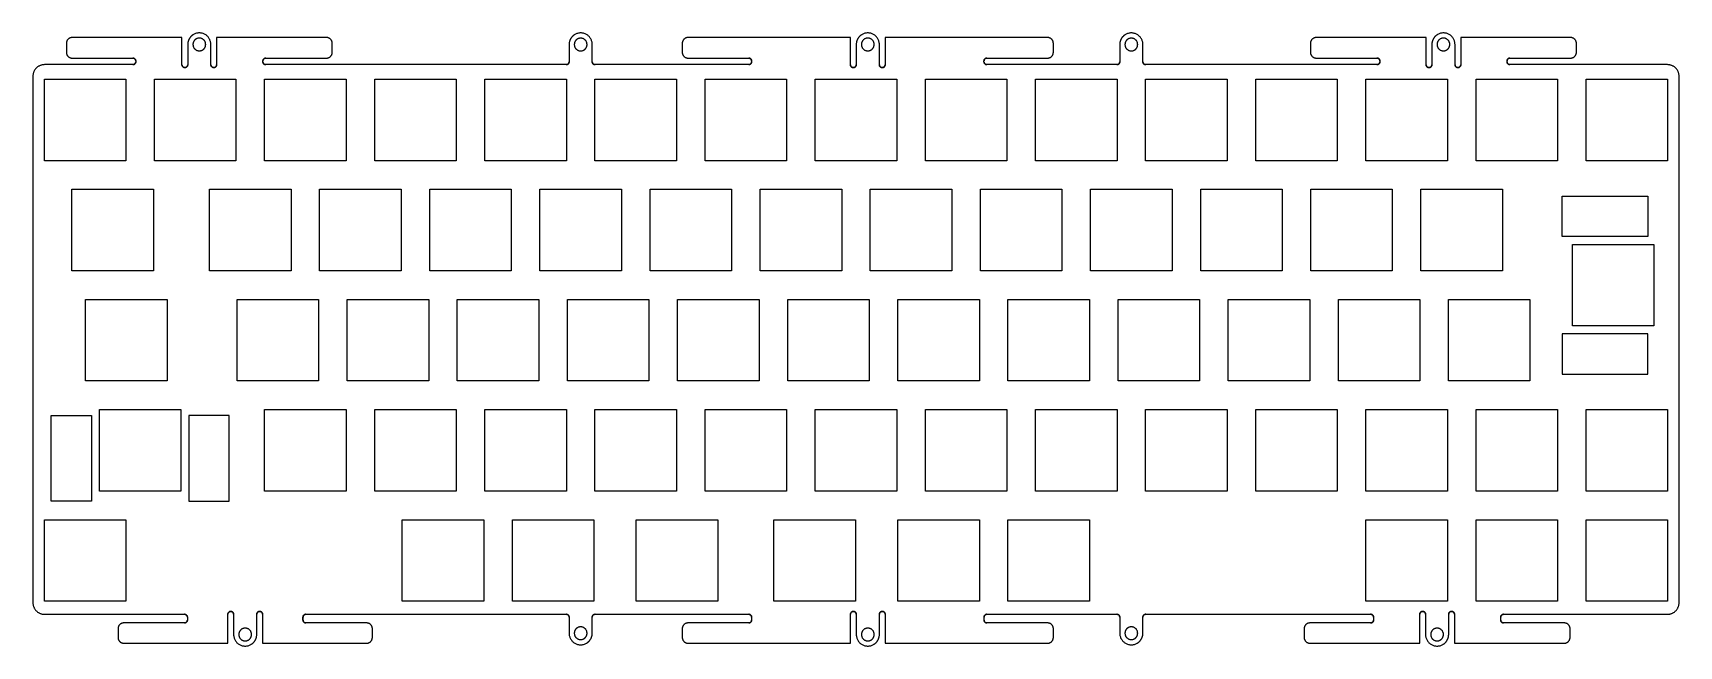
# Model space of a CAD drawing. Extents: x 138 to 423, y -449 to -343.
import ezdxf

# ---------------------------------------------------------------- set-up
doc = ezdxf.new("R2010")
doc.units = 0
doc.layers.add('BLACK', color=7, linetype='CONTINUOUS')

msp = doc.modelspace()

# ---------------------------------------------------------------- linework, layer by layer
at = {"layer": 'BLACK', "linetype": 'CONTINUOUS'}
for p, q in [((144.151, -344.536), (144.125, -344.578)), ((144.151, -344.536), (144.125, -344.578)), ((144.18, -344.496), (144.151, -344.536)), ((144.179, -344.496), (144.151, -344.536)), ((144.21, -344.457), (144.179, -344.496)), ((144.21, -344.457), (144.18, -344.496)), ((144.242, -344.42), (144.21, -344.457)), ((144.242, -344.42), (144.21, -344.457)), ((144.276, -344.384), (144.242, -344.42)), ((144.276, -344.384), (144.242, -344.42)), ((144.312, -344.35), (144.276, -344.384)), ((144.312, -344.35), (144.276, -344.384)), ((144.35, -344.317), (144.312, -344.35)), ((144.349, -344.317), (144.312, -344.35)), ((144.388, -344.287), (144.349, -344.317)), ((144.389, -344.287), (144.35, -344.317)), ((144.428, -344.259), (144.388, -344.287)), ((144.429, -344.259), (144.389, -344.287)), ((144.47, -344.233), (144.428, -344.259)), ((144.47, -344.233), (144.429, -344.259)), ((144.512, -344.209), (144.47, -344.233)), ((144.513, -344.209), (144.47, -344.233)), ((144.556, -344.187), (144.512, -344.209)), ((144.556, -344.187), (144.513, -344.209)), ((144.601, -344.167), (144.556, -344.187)), ((144.601, -344.167), (144.556, -344.187)), ((144.646, -344.15), (144.601, -344.167)), ((144.646, -344.15), (144.601, -344.167)), ((144.692, -344.134), (144.646, -344.15)), ((144.693, -344.134), (144.646, -344.15)), ((144.74, -344.121), (144.692, -344.134)), ((144.74, -344.121), (144.693, -344.134)), ((144.787, -344.11), (144.74, -344.121)), ((144.787, -344.11), (144.74, -344.121)), ((144.836, -344.102), (144.787, -344.11)), ((144.836, -344.102), (144.787, -344.11)), ((144.885, -344.096), (144.836, -344.102)), ((144.884, -344.096), (144.836, -344.102)), ((144.934, -344.092), (144.884, -344.096)), ((144.934, -344.092), (144.885, -344.096)), ((144.983, -344.091), (144.934, -344.092)), ((144.983, -344.091), (144.934, -344.092)), ((163.983, -344.091), (144.983, -344.091)), ((163.984, -344.092), (144.985, -344.092)), ((163.983, -348.791), (163.983, -344.091)), ((163.984, -348.791), (163.984, -344.092)), ((165.137, -344.523), (165.113, -344.583)), ((165.137, -344.523), (165.113, -344.583)), ((165.162, -344.464), (165.137, -344.523)), ((165.162, -344.464), (165.137, -344.523)), ((165.19, -344.405), (165.162, -344.464)), ((165.19, -344.405), (165.162, -344.464)), ((165.22, -344.348), (165.19, -344.405)), ((165.22, -344.348), (165.19, -344.405)), ((165.251, -344.291), (165.22, -344.348)), ((165.251, -344.291), (165.22, -344.348)), ((165.285, -344.235), (165.251, -344.291)), ((165.285, -344.235), (165.251, -344.291)), ((165.32, -344.181), (165.285, -344.235)), ((165.32, -344.181), (165.285, -344.235)), ((165.356, -344.128), (165.32, -344.181)), ((165.356, -344.128), (165.32, -344.181)), ((165.395, -344.076), (165.356, -344.128)), ((165.395, -344.076), (165.356, -344.128)), ((165.435, -344.025), (165.395, -344.076)), ((165.435, -344.025), (165.395, -344.076)), ((165.477, -343.975), (165.435, -344.025)), ((165.477, -343.975), (165.435, -344.025)), ((165.521, -343.927), (165.477, -343.975)), ((165.521, -343.927), (165.477, -343.975)), ((165.566, -343.88), (165.521, -343.927)), ((165.566, -343.88), (165.521, -343.927)), ((165.613, -343.834), (165.566, -343.88)), ((165.613, -343.834), (165.566, -343.88)), ((165.661, -343.79), (165.613, -343.834)), ((165.661, -343.79), (165.613, -343.834)), ((165.711, -343.748), (165.661, -343.79)), ((165.711, -343.748), (165.661, -343.79)), ((165.763, -343.707), (165.711, -343.748)), ((165.763, -343.707), (165.711, -343.748)), ((165.816, -343.667), (165.763, -343.707)), ((165.816, -343.667), (165.763, -343.707)), ((165.87, -343.629), (165.816, -343.667)), ((165.87, -343.629), (165.816, -343.667)), ((165.926, -343.593), (165.87, -343.629)), ((165.926, -343.593), (165.87, -343.629)), ((165.983, -343.559), (165.926, -343.593)), ((165.983, -343.559), (165.926, -343.593)), ((166.101, -343.496), (165.983, -343.559)), ((166.101, -343.496), (165.983, -343.559)), ((166.222, -343.442), (166.101, -343.496)), ((166.222, -343.442), (166.101, -343.496)), ((166.178, -344.538), (166.154, -344.565)), ((166.178, -344.538), (166.154, -344.565)), ((166.202, -344.512), (166.178, -344.538)), ((166.202, -344.512), (166.178, -344.538)), ((166.228, -344.487), (166.202, -344.512)), ((166.228, -344.487), (166.202, -344.512)), ((166.345, -343.396), (166.222, -343.442)), ((166.345, -343.396), (166.222, -343.442)), ((166.255, -344.463), (166.228, -344.487)), ((166.255, -344.463), (166.228, -344.487)), ((166.282, -344.439), (166.255, -344.463)), ((166.282, -344.439), (166.255, -344.463)), ((166.311, -344.417), (166.282, -344.439)), ((166.311, -344.417), (166.282, -344.439)), ((166.34, -344.395), (166.311, -344.417)), ((166.34, -344.395), (166.311, -344.417)), ((166.37, -344.374), (166.34, -344.395)), ((166.37, -344.374), (166.34, -344.395)), ((166.47, -343.358), (166.345, -343.396)), ((166.47, -343.358), (166.345, -343.396)), ((166.401, -344.354), (166.37, -344.374)), ((166.401, -344.354), (166.37, -344.374)), ((166.432, -344.335), (166.401, -344.354)), ((166.432, -344.335), (166.401, -344.354)), ((166.497, -344.3), (166.432, -344.335)), ((166.497, -344.3), (166.432, -344.335)), ((166.597, -343.329), (166.47, -343.358)), ((166.597, -343.329), (166.47, -343.358)), ((166.563, -344.27), (166.497, -344.3)), ((166.563, -344.27), (166.497, -344.3)), ((166.631, -344.245), (166.563, -344.27)), ((166.631, -344.245), (166.563, -344.27)), ((166.725, -343.308), (166.597, -343.329)), ((166.725, -343.308), (166.597, -343.329)), ((166.7, -344.224), (166.631, -344.245)), ((166.7, -344.224), (166.631, -344.245)), ((166.77, -344.208), (166.7, -344.224)), ((166.77, -344.208), (166.7, -344.224)), ((166.854, -343.295), (166.725, -343.308)), ((166.854, -343.295), (166.725, -343.308)), ((166.841, -344.196), (166.77, -344.208)), ((166.841, -344.196), (166.77, -344.208)), ((166.912, -344.189), (166.841, -344.196)), ((166.912, -344.189), (166.841, -344.196)), ((166.983, -343.291), (166.854, -343.295)), ((166.983, -343.291), (166.854, -343.295)), ((166.983, -344.187), (166.912, -344.189)), ((166.983, -344.187), (166.912, -344.189)), ((167.113, -343.295), (166.983, -343.291)), ((167.113, -343.295), (166.983, -343.291)), ((167.055, -344.189), (166.983, -344.187)), ((167.055, -344.189), (166.983, -344.187)), ((167.126, -344.196), (167.055, -344.189)), ((167.126, -344.196), (167.055, -344.189)), ((167.242, -343.308), (167.113, -343.295)), ((167.242, -343.308), (167.113, -343.295)), ((167.196, -344.208), (167.126, -344.196)), ((167.196, -344.208), (167.126, -344.196)), ((167.266, -344.224), (167.196, -344.208)), ((167.266, -344.224), (167.196, -344.208)), ((167.37, -343.329), (167.242, -343.308)), ((167.37, -343.329), (167.242, -343.308)), ((167.335, -344.245), (167.266, -344.224)), ((167.335, -344.245), (167.266, -344.224)), ((167.403, -344.27), (167.335, -344.245)), ((167.403, -344.27), (167.335, -344.245)), ((167.497, -343.358), (167.37, -343.329)), ((167.497, -343.358), (167.37, -343.329)), ((167.47, -344.3), (167.403, -344.27)), ((167.47, -344.3), (167.403, -344.27)), ((167.534, -344.335), (167.47, -344.3)), ((167.534, -344.335), (167.47, -344.3)), ((167.622, -343.396), (167.497, -343.358)), ((167.622, -343.396), (167.497, -343.358)), ((167.597, -344.374), (167.534, -344.335)), ((167.597, -344.374), (167.534, -344.335)), ((167.656, -344.417), (167.597, -344.374)), ((167.656, -344.417), (167.597, -344.374)), ((167.745, -343.442), (167.622, -343.396)), ((167.745, -343.442), (167.622, -343.396)), ((167.712, -344.463), (167.656, -344.417)), ((167.712, -344.463), (167.656, -344.417)), ((167.764, -344.512), (167.712, -344.463)), ((167.764, -344.512), (167.712, -344.463)), ((167.866, -343.496), (167.745, -343.442)), ((167.866, -343.496), (167.745, -343.442)), ((167.813, -344.565), (167.764, -344.512)), ((167.813, -344.565), (167.764, -344.512)), ((167.983, -343.559), (167.866, -343.496)), ((167.983, -343.559), (167.866, -343.496)), ((168.097, -343.629), (167.983, -343.559)), ((168.097, -343.629), (167.983, -343.559)), ((168.204, -343.707), (168.097, -343.629)), ((168.204, -343.707), (168.097, -343.629)), ((168.306, -343.79), (168.204, -343.707)), ((168.306, -343.79), (168.204, -343.707)), ((168.401, -343.88), (168.306, -343.79)), ((168.401, -343.88), (168.306, -343.79)), ((168.49, -343.975), (168.401, -343.88)), ((168.49, -343.975), (168.401, -343.88)), ((168.572, -344.076), (168.49, -343.975)), ((168.572, -344.076), (168.49, -343.975)), ((168.647, -344.181), (168.572, -344.076)), ((168.647, -344.181), (168.572, -344.076)), ((168.715, -344.291), (168.647, -344.181)), ((168.715, -344.291), (168.647, -344.181)), ((168.777, -344.405), (168.715, -344.291)), ((168.777, -344.405), (168.715, -344.291)), ((168.83, -344.523), (168.777, -344.405)), ((168.83, -344.523), (168.777, -344.405)), ((168.876, -344.645), (168.83, -344.523)), ((168.876, -344.645), (168.83, -344.523)), ((169.982, -344.092), (169.982, -348.791)), ((188.982, -344.092), (169.982, -344.092)), ((188.983, -344.091), (169.983, -344.091)), ((169.983, -344.091), (169.983, -348.791)), ((189.035, -344.092), (188.983, -344.091)), ((189.035, -344.092), (188.983, -344.091)), ((189.086, -344.096), (189.035, -344.092)), ((189.086, -344.096), (189.035, -344.092)), ((189.136, -344.103), (189.086, -344.096)), ((189.136, -344.103), (189.086, -344.096)), ((189.185, -344.111), (189.136, -344.103)), ((189.185, -344.111), (189.136, -344.103)), ((189.233, -344.123), (189.185, -344.111)), ((189.233, -344.123), (189.185, -344.111)), ((189.281, -344.136), (189.233, -344.123)), ((189.281, -344.136), (189.233, -344.123)), ((189.327, -344.152), (189.281, -344.136)), ((189.327, -344.152), (189.281, -344.136)), ((189.373, -344.17), (189.327, -344.152)), ((189.373, -344.17), (189.327, -344.152)), ((189.417, -344.19), (189.373, -344.17)), ((189.417, -344.19), (189.373, -344.17)), ((189.46, -344.212), (189.417, -344.19)), ((189.46, -344.212), (189.417, -344.19)), ((189.502, -344.236), (189.46, -344.212)), ((189.502, -344.236), (189.46, -344.212)), ((189.543, -344.262), (189.502, -344.236)), ((189.543, -344.262), (189.502, -344.236)), ((189.582, -344.29), (189.543, -344.262)), ((189.582, -344.29), (189.543, -344.262)), ((189.62, -344.319), (189.582, -344.29)), ((189.62, -344.319), (189.582, -344.29)), ((189.656, -344.351), (189.62, -344.319)), ((189.656, -344.351), (189.62, -344.319)), ((189.691, -344.384), (189.656, -344.351)), ((189.691, -344.384), (189.656, -344.351)), ((189.724, -344.419), (189.691, -344.384)), ((189.724, -344.419), (189.691, -344.384)), ((189.755, -344.455), (189.724, -344.419)), ((189.755, -344.455), (189.724, -344.419)), ((189.785, -344.493), (189.755, -344.455)), ((189.785, -344.493), (189.755, -344.455)), ((189.813, -344.532), (189.785, -344.493)), ((189.813, -344.532), (189.785, -344.493)), ((189.839, -344.572), (189.813, -344.532)), ((189.839, -344.572), (189.813, -344.532)), ((231.096, -344.543), (231.073, -344.604)), ((231.096, -344.543), (231.073, -344.604)), ((231.122, -344.483), (231.096, -344.543)), ((231.122, -344.483), (231.096, -344.543)), ((231.149, -344.424), (231.122, -344.483)), ((231.149, -344.424), (231.122, -344.483)), ((231.178, -344.366), (231.149, -344.424)), ((231.178, -344.366), (231.149, -344.424)), ((231.209, -344.309), (231.178, -344.366)), ((231.209, -344.309), (231.178, -344.366)), ((231.242, -344.253), (231.209, -344.309)), ((231.242, -344.253), (231.209, -344.309)), ((231.277, -344.198), (231.242, -344.253)), ((231.277, -344.198), (231.242, -344.253)), ((231.314, -344.144), (231.277, -344.198)), ((231.314, -344.144), (231.277, -344.198)), ((231.352, -344.092), (231.314, -344.144)), ((231.352, -344.092), (231.314, -344.144)), ((231.392, -344.04), (231.352, -344.092)), ((231.392, -344.04), (231.352, -344.092)), ((231.434, -343.99), (231.392, -344.04)), ((231.434, -343.99), (231.392, -344.04)), ((231.477, -343.941), (231.434, -343.99)), ((231.477, -343.941), (231.434, -343.99)), ((231.522, -343.894), (231.477, -343.941)), ((231.522, -343.894), (231.477, -343.941)), ((231.569, -343.848), (231.522, -343.894)), ((231.569, -343.848), (231.522, -343.894)), ((231.617, -343.803), (231.569, -343.848)), ((231.617, -343.803), (231.569, -343.848)), ((231.667, -343.76), (231.617, -343.803)), ((231.667, -343.76), (231.617, -343.803)), ((231.718, -343.719), (231.667, -343.76)), ((231.718, -343.719), (231.667, -343.76)), ((231.771, -343.679), (231.718, -343.719)), ((231.771, -343.679), (231.718, -343.719)), ((231.825, -343.64), (231.771, -343.679)), ((231.825, -343.64), (231.771, -343.679)), ((231.881, -343.604), (231.825, -343.64)), ((231.881, -343.604), (231.825, -343.64)), ((231.938, -343.569), (231.881, -343.604)), ((231.938, -343.569), (231.881, -343.604)), ((232.056, -343.505), (231.938, -343.569)), ((232.056, -343.505), (231.938, -343.569)), ((232.177, -343.449), (232.056, -343.505)), ((232.177, -343.45), (232.056, -343.505)), ((232.145, -344.544), (232.121, -344.571)), ((232.145, -344.544), (232.121, -344.571)), ((232.169, -344.518), (232.145, -344.544)), ((232.169, -344.518), (232.145, -344.544)), ((232.195, -344.493), (232.169, -344.518)), ((232.195, -344.493), (232.169, -344.518)), ((232.3, -343.402), (232.177, -343.449)), ((232.3, -343.403), (232.177, -343.45)), ((232.222, -344.469), (232.195, -344.493)), ((232.222, -344.469), (232.195, -344.493)), ((232.249, -344.445), (232.222, -344.469)), ((232.249, -344.445), (232.222, -344.469)), ((232.278, -344.423), (232.249, -344.445)), ((232.278, -344.423), (232.249, -344.445)), ((232.307, -344.401), (232.278, -344.423)), ((232.307, -344.401), (232.278, -344.423)), ((232.425, -343.364), (232.3, -343.402)), ((232.425, -343.364), (232.3, -343.403)), ((232.337, -344.38), (232.307, -344.401)), ((232.337, -344.38), (232.307, -344.401)), ((232.368, -344.36), (232.337, -344.38)), ((232.368, -344.36), (232.337, -344.38)), ((232.399, -344.341), (232.368, -344.36)), ((232.399, -344.341), (232.368, -344.36)), ((232.464, -344.307), (232.399, -344.341)), ((232.464, -344.307), (232.399, -344.341)), ((232.553, -343.334), (232.425, -343.364)), ((232.553, -343.334), (232.425, -343.364)), ((232.53, -344.277), (232.464, -344.307)), ((232.53, -344.277), (232.464, -344.307)), ((232.598, -344.251), (232.53, -344.277)), ((232.598, -344.251), (232.53, -344.277)), ((232.681, -343.312), (232.553, -343.334)), ((232.681, -343.312), (232.553, -343.334)), ((232.667, -344.231), (232.598, -344.251)), ((232.667, -344.231), (232.598, -344.251)), ((232.737, -344.214), (232.667, -344.231)), ((232.737, -344.214), (232.667, -344.231)), ((232.811, -343.299), (232.681, -343.312)), ((232.811, -343.299), (232.681, -343.312)), ((232.808, -344.203), (232.737, -344.214)), ((232.808, -344.203), (232.737, -344.214)), ((232.879, -344.196), (232.808, -344.203)), ((232.879, -344.196), (232.808, -344.203)), ((232.94, -343.294), (232.811, -343.299)), ((232.94, -343.294), (232.811, -343.299)), ((232.95, -344.194), (232.879, -344.196)), ((232.95, -344.194), (232.879, -344.196)), ((233.07, -343.298), (232.94, -343.294)), ((233.07, -343.298), (232.94, -343.294)), ((233.021, -344.196), (232.95, -344.194)), ((233.021, -344.196), (232.95, -344.194)), ((233.092, -344.203), (233.021, -344.196)), ((233.092, -344.203), (233.021, -344.196)), ((233.2, -343.31), (233.07, -343.298)), ((233.2, -343.31), (233.07, -343.298)), ((233.163, -344.214), (233.092, -344.203)), ((233.163, -344.214), (233.092, -344.203)), ((233.233, -344.231), (233.163, -344.214)), ((233.233, -344.231), (233.163, -344.214)), ((233.328, -343.33), (233.2, -343.31)), ((233.328, -343.33), (233.2, -343.31)), ((233.302, -344.251), (233.233, -344.231)), ((233.302, -344.251), (233.233, -344.231)), ((233.369, -344.277), (233.302, -344.251)), ((233.369, -344.277), (233.302, -344.251)), ((233.456, -343.359), (233.328, -343.33)), ((233.456, -343.359), (233.328, -343.33)), ((233.436, -344.307), (233.369, -344.277)), ((233.436, -344.307), (233.369, -344.277)), ((233.501, -344.341), (233.436, -344.307)), ((233.501, -344.341), (233.436, -344.307)), ((233.582, -343.396), (233.456, -343.359)), ((233.582, -343.396), (233.456, -343.359)), ((233.563, -344.38), (233.501, -344.341)), ((233.563, -344.38), (233.501, -344.341)), ((233.622, -344.423), (233.563, -344.38)), ((233.622, -344.423), (233.563, -344.38)), ((233.706, -343.442), (233.582, -343.396)), ((233.706, -343.442), (233.582, -343.396)), ((233.678, -344.469), (233.622, -344.423)), ((233.678, -344.469), (233.622, -344.423)), ((233.73, -344.518), (233.678, -344.469)), ((233.73, -344.518), (233.678, -344.469)), ((233.827, -343.496), (233.706, -343.442)), ((233.827, -343.496), (233.706, -343.442)), ((233.779, -344.571), (233.73, -344.518)), ((233.779, -344.571), (233.73, -344.518)), ((233.945, -343.559), (233.827, -343.496)), ((233.945, -343.559), (233.827, -343.496)), ((234.059, -343.629), (233.945, -343.559)), ((234.059, -343.63), (233.945, -343.559)), ((234.167, -343.707), (234.059, -343.629)), ((234.167, -343.707), (234.059, -343.63)), ((234.269, -343.79), (234.167, -343.707)), ((234.269, -343.79), (234.167, -343.707)), ((234.365, -343.88), (234.269, -343.79)), ((234.365, -343.88), (234.269, -343.79)), ((234.454, -343.976), (234.365, -343.88)), ((234.454, -343.975), (234.365, -343.88)), ((234.537, -344.076), (234.454, -343.975)), ((234.537, -344.076), (234.454, -343.976)), ((234.612, -344.182), (234.537, -344.076)), ((234.612, -344.182), (234.537, -344.076)), ((234.681, -344.292), (234.612, -344.182)), ((234.681, -344.292), (234.612, -344.182)), ((234.743, -344.407), (234.681, -344.292)), ((234.743, -344.407), (234.681, -344.292)), ((234.796, -344.525), (234.743, -344.407)), ((234.796, -344.525), (234.743, -344.407)), ((234.843, -344.647), (234.796, -344.525)), ((234.843, -344.647), (234.796, -344.525)), ((250.685, -344.536), (250.659, -344.578)), ((250.685, -344.536), (250.659, -344.578)), ((250.713, -344.496), (250.685, -344.536)), ((250.713, -344.496), (250.685, -344.536)), ((250.744, -344.457), (250.713, -344.496)), ((250.744, -344.457), (250.713, -344.496)), ((250.776, -344.42), (250.744, -344.457)), ((250.776, -344.42), (250.744, -344.457)), ((250.81, -344.384), (250.776, -344.42)), ((250.81, -344.384), (250.776, -344.42)), ((250.846, -344.35), (250.81, -344.384)), ((250.846, -344.35), (250.81, -344.384)), ((250.884, -344.317), (250.846, -344.35)), ((250.884, -344.317), (250.846, -344.35)), ((250.922, -344.287), (250.884, -344.317)), ((250.922, -344.287), (250.884, -344.317)), ((250.962, -344.259), (250.922, -344.287)), ((250.962, -344.259), (250.922, -344.287)), ((251.004, -344.233), (250.962, -344.259)), ((251.004, -344.233), (250.962, -344.259)), ((251.046, -344.209), (251.004, -344.233)), ((251.046, -344.209), (251.004, -344.233)), ((251.09, -344.187), (251.046, -344.209)), ((251.09, -344.187), (251.046, -344.209)), ((251.135, -344.167), (251.09, -344.187)), ((251.135, -344.167), (251.09, -344.187)), ((251.18, -344.15), (251.135, -344.167)), ((251.18, -344.15), (251.135, -344.167)), ((251.226, -344.134), (251.18, -344.15)), ((251.226, -344.134), (251.18, -344.15)), ((251.274, -344.121), (251.226, -344.134)), ((251.274, -344.121), (251.226, -344.134)), ((251.321, -344.11), (251.274, -344.121)), ((251.321, -344.11), (251.274, -344.121)), ((251.37, -344.102), (251.321, -344.11)), ((251.37, -344.102), (251.321, -344.11)), ((251.419, -344.096), (251.37, -344.102)), ((251.419, -344.096), (251.37, -344.102)), ((251.468, -344.092), (251.419, -344.096)), ((251.468, -344.092), (251.419, -344.096)), ((251.517, -344.091), (251.468, -344.092)), ((251.517, -344.091), (251.468, -344.092)), ((279.615, -344.092), (251.516, -344.092)), ((279.616, -344.091), (251.517, -344.091)), ((279.615, -348.791), (279.615, -344.092)), ((279.616, -348.791), (279.616, -344.091)), ((280.77, -344.523), (280.746, -344.583)), ((280.769, -344.523), (280.746, -344.584)), ((280.795, -344.464), (280.769, -344.523)), ((280.795, -344.464), (280.77, -344.523)), ((280.823, -344.405), (280.795, -344.464)), ((280.823, -344.405), (280.795, -344.464)), ((280.853, -344.348), (280.823, -344.405)), ((280.853, -344.348), (280.823, -344.405)), ((280.884, -344.291), (280.853, -344.348)), ((280.884, -344.291), (280.853, -344.348)), ((280.918, -344.235), (280.884, -344.291)), ((280.917, -344.236), (280.884, -344.291)), ((280.953, -344.181), (280.917, -344.236)), ((280.953, -344.181), (280.918, -344.235)), ((280.989, -344.128), (280.953, -344.181)), ((280.989, -344.128), (280.953, -344.181)), ((281.028, -344.076), (280.989, -344.128)), ((281.028, -344.076), (280.989, -344.128)), ((281.068, -344.025), (281.028, -344.076)), ((281.068, -344.025), (281.028, -344.076)), ((281.11, -343.975), (281.068, -344.025)), ((281.11, -343.975), (281.068, -344.025)), ((281.154, -343.927), (281.11, -343.975)), ((281.154, -343.927), (281.11, -343.975)), ((281.199, -343.88), (281.154, -343.927)), ((281.199, -343.88), (281.154, -343.927)), ((281.246, -343.834), (281.199, -343.88)), ((281.246, -343.834), (281.199, -343.88)), ((281.294, -343.79), (281.246, -343.834)), ((281.294, -343.79), (281.246, -343.834)), ((281.344, -343.748), (281.294, -343.79)), ((281.344, -343.748), (281.294, -343.79)), ((281.396, -343.707), (281.344, -343.748)), ((281.396, -343.707), (281.344, -343.748)), ((281.449, -343.667), (281.396, -343.707)), ((281.449, -343.667), (281.396, -343.707)), ((281.503, -343.629), (281.449, -343.667)), ((281.503, -343.629), (281.449, -343.667)), ((281.559, -343.593), (281.503, -343.629)), ((281.559, -343.593), (281.503, -343.629)), ((281.616, -343.559), (281.559, -343.593)), ((281.616, -343.559), (281.559, -343.593)), ((281.734, -343.496), (281.616, -343.559)), ((281.734, -343.496), (281.616, -343.559)), ((281.855, -343.442), (281.734, -343.496)), ((281.855, -343.442), (281.734, -343.496)), ((281.811, -344.538), (281.787, -344.565)), ((281.811, -344.538), (281.787, -344.565)), ((281.835, -344.512), (281.811, -344.538)), ((281.835, -344.512), (281.811, -344.538)), ((281.861, -344.487), (281.835, -344.512)), ((281.861, -344.487), (281.835, -344.512)), ((281.978, -343.396), (281.855, -343.442)), ((281.978, -343.396), (281.855, -343.442)), ((281.888, -344.463), (281.861, -344.487)), ((281.888, -344.463), (281.861, -344.487)), ((281.915, -344.439), (281.888, -344.463)), ((281.915, -344.439), (281.888, -344.463)), ((281.944, -344.417), (281.915, -344.439)), ((281.944, -344.417), (281.915, -344.439)), ((281.973, -344.395), (281.944, -344.417)), ((281.973, -344.395), (281.944, -344.417)), ((282.003, -344.374), (281.973, -344.395)), ((282.003, -344.374), (281.973, -344.395)), ((282.103, -343.358), (281.978, -343.396)), ((282.103, -343.358), (281.978, -343.396)), ((282.034, -344.354), (282.003, -344.374)), ((282.034, -344.354), (282.003, -344.374)), ((282.065, -344.335), (282.034, -344.354)), ((282.065, -344.335), (282.034, -344.354)), ((282.13, -344.3), (282.065, -344.335)), ((282.13, -344.3), (282.065, -344.335)), ((282.23, -343.329), (282.103, -343.358)), ((282.23, -343.329), (282.103, -343.358)), ((282.196, -344.27), (282.13, -344.3)), ((282.196, -344.27), (282.13, -344.3)), ((282.264, -344.245), (282.196, -344.27)), ((282.264, -344.245), (282.196, -344.27)), ((282.358, -343.308), (282.23, -343.329)), ((282.358, -343.308), (282.23, -343.329)), ((282.333, -344.224), (282.264, -344.245)), ((282.333, -344.224), (282.264, -344.245)), ((282.403, -344.208), (282.333, -344.224)), ((282.403, -344.208), (282.333, -344.224)), ((282.487, -343.295), (282.358, -343.308)), ((282.487, -343.295), (282.358, -343.308)), ((282.474, -344.196), (282.403, -344.208)), ((282.474, -344.196), (282.403, -344.208)), ((282.545, -344.189), (282.474, -344.196)), ((282.545, -344.189), (282.474, -344.196)), ((282.616, -343.291), (282.487, -343.295)), ((282.616, -343.291), (282.487, -343.295)), ((282.616, -344.187), (282.545, -344.189)), ((282.616, -344.187), (282.545, -344.189)), ((282.746, -343.295), (282.616, -343.291)), ((282.746, -343.295), (282.616, -343.291)), ((282.688, -344.189), (282.616, -344.187)), ((282.688, -344.189), (282.616, -344.187)), ((282.759, -344.196), (282.688, -344.189)), ((282.759, -344.196), (282.688, -344.189)), ((282.875, -343.308), (282.746, -343.295)), ((282.875, -343.308), (282.746, -343.295)), ((282.829, -344.208), (282.759, -344.196)), ((282.829, -344.208), (282.759, -344.196)), ((282.899, -344.224), (282.829, -344.208)), ((282.899, -344.224), (282.829, -344.208)), ((283.003, -343.329), (282.875, -343.308)), ((283.003, -343.329), (282.875, -343.308)), ((282.968, -344.245), (282.899, -344.224)), ((282.968, -344.245), (282.899, -344.224)), ((283.036, -344.27), (282.968, -344.245)), ((283.036, -344.27), (282.968, -344.245)), ((283.13, -343.358), (283.003, -343.329)), ((283.13, -343.358), (283.003, -343.329)), ((283.103, -344.3), (283.036, -344.27)), ((283.103, -344.3), (283.036, -344.27)), ((283.167, -344.335), (283.103, -344.3)), ((283.167, -344.335), (283.103, -344.3)), ((283.255, -343.396), (283.13, -343.358)), ((283.255, -343.396), (283.13, -343.358)), ((283.23, -344.374), (283.167, -344.335)), ((283.23, -344.374), (283.167, -344.335)), ((283.289, -344.417), (283.23, -344.374)), ((283.289, -344.417), (283.23, -344.374)), ((283.378, -343.442), (283.255, -343.396)), ((283.378, -343.442), (283.255, -343.396)), ((283.345, -344.463), (283.289, -344.417)), ((283.345, -344.463), (283.289, -344.417)), ((283.397, -344.512), (283.345, -344.463)), ((283.397, -344.512), (283.345, -344.463)), ((283.499, -343.496), (283.378, -343.442)), ((283.499, -343.496), (283.378, -343.442)), ((283.446, -344.565), (283.397, -344.512)), ((283.446, -344.565), (283.397, -344.512)), ((283.616, -343.559), (283.499, -343.496)), ((283.616, -343.559), (283.499, -343.496)), ((283.73, -343.629), (283.616, -343.559)), ((283.73, -343.629), (283.616, -343.559)), ((283.837, -343.707), (283.73, -343.629)), ((283.837, -343.707), (283.73, -343.629)), ((283.938, -343.79), (283.837, -343.707)), ((283.938, -343.79), (283.837, -343.707)), ((284.034, -343.88), (283.938, -343.79)), ((284.034, -343.88), (283.938, -343.79)), ((284.122, -343.975), (284.034, -343.88)), ((284.123, -343.975), (284.034, -343.88)), ((284.205, -344.076), (284.122, -343.975)), ((284.205, -344.076), (284.123, -343.975)), ((284.28, -344.181), (284.205, -344.076)), ((284.28, -344.181), (284.205, -344.076)), ((284.348, -344.291), (284.28, -344.181)), ((284.348, -344.291), (284.28, -344.181)), ((284.409, -344.405), (284.348, -344.291)), ((284.41, -344.405), (284.348, -344.291)), ((284.463, -344.523), (284.409, -344.405)), ((284.463, -344.523), (284.41, -344.405)), ((284.509, -344.645), (284.463, -344.523)), ((284.509, -344.645), (284.463, -344.523)), ((313.715, -344.091), (285.616, -344.091)), ((285.616, -344.091), (285.616, -348.791)), ((313.715, -344.092), (285.616, -344.092)), ((285.616, -344.092), (285.616, -348.791)), ((313.767, -344.092), (313.715, -344.091)), ((313.767, -344.092), (313.715, -344.091)), ((313.818, -344.096), (313.767, -344.092)), ((313.817, -344.096), (313.767, -344.092)), ((313.868, -344.103), (313.817, -344.096)), ((313.868, -344.103), (313.818, -344.096)), ((313.917, -344.111), (313.868, -344.103)), ((313.917, -344.111), (313.868, -344.103)), ((313.965, -344.123), (313.917, -344.111)), ((313.965, -344.123), (313.917, -344.111)), ((314.013, -344.136), (313.965, -344.123)), ((314.013, -344.136), (313.965, -344.123)), ((314.059, -344.152), (314.013, -344.136)), ((314.059, -344.152), (314.013, -344.136)), ((314.104, -344.17), (314.059, -344.152)), ((314.105, -344.17), (314.059, -344.152)), ((314.149, -344.19), (314.104, -344.17)), ((314.149, -344.19), (314.105, -344.17)), ((314.192, -344.212), (314.149, -344.19)), ((314.192, -344.212), (314.149, -344.19)), ((314.234, -344.236), (314.192, -344.212)), ((314.234, -344.236), (314.192, -344.212)), ((314.274, -344.262), (314.234, -344.236)), ((314.274, -344.262), (314.234, -344.236)), ((314.314, -344.29), (314.274, -344.262)), ((314.314, -344.29), (314.274, -344.262)), ((314.351, -344.319), (314.314, -344.29)), ((314.351, -344.319), (314.314, -344.29)), ((314.388, -344.351), (314.351, -344.319)), ((314.388, -344.351), (314.351, -344.319)), ((314.422, -344.384), (314.388, -344.351)), ((314.422, -344.384), (314.388, -344.351)), ((314.455, -344.419), (314.422, -344.384)), ((314.456, -344.419), (314.422, -344.384)), ((314.487, -344.455), (314.455, -344.419)), ((314.487, -344.455), (314.456, -344.419)), ((314.517, -344.493), (314.487, -344.455)), ((314.517, -344.493), (314.487, -344.455)), ((314.545, -344.532), (314.517, -344.493)), ((314.544, -344.532), (314.517, -344.493)), ((314.57, -344.573), (314.544, -344.532)), ((314.571, -344.572), (314.545, -344.532)), ((326.348, -344.541), (326.324, -344.602)), ((326.348, -344.541), (326.324, -344.602)), ((326.374, -344.481), (326.348, -344.541)), ((326.374, -344.481), (326.348, -344.541)), ((326.401, -344.422), (326.374, -344.481)), ((326.401, -344.422), (326.374, -344.481)), ((326.431, -344.364), (326.401, -344.422)), ((326.431, -344.364), (326.401, -344.422)), ((326.462, -344.307), (326.431, -344.364)), ((326.462, -344.307), (326.431, -344.364)), ((326.495, -344.251), (326.462, -344.307)), ((326.495, -344.251), (326.462, -344.307)), ((326.53, -344.196), (326.495, -344.251)), ((326.53, -344.196), (326.495, -344.251)), ((326.566, -344.143), (326.53, -344.196)), ((326.566, -344.143), (326.53, -344.196)), ((326.605, -344.09), (326.566, -344.143)), ((326.605, -344.09), (326.566, -344.143)), ((326.645, -344.039), (326.605, -344.09)), ((326.645, -344.039), (326.605, -344.09)), ((326.687, -343.989), (326.645, -344.039)), ((326.687, -343.989), (326.645, -344.039)), ((326.731, -343.94), (326.687, -343.989)), ((326.731, -343.94), (326.687, -343.989)), ((326.776, -343.892), (326.731, -343.94)), ((326.776, -343.892), (326.731, -343.94)), ((326.823, -343.846), (326.776, -343.892)), ((326.823, -343.847), (326.776, -343.892)), ((326.871, -343.802), (326.823, -343.847)), ((326.871, -343.802), (326.823, -343.846)), ((326.921, -343.759), (326.871, -343.802)), ((326.921, -343.759), (326.871, -343.802)), ((326.973, -343.718), (326.921, -343.759)), ((326.973, -343.718), (326.921, -343.759)), ((327.026, -343.678), (326.973, -343.718)), ((327.026, -343.678), (326.973, -343.718)), ((327.08, -343.639), (327.026, -343.678)), ((327.08, -343.64), (327.026, -343.678)), ((327.136, -343.603), (327.08, -343.64)), ((327.136, -343.603), (327.08, -343.639)), ((327.194, -343.568), (327.136, -343.603)), ((327.194, -343.568), (327.136, -343.603)), ((327.312, -343.505), (327.194, -343.568)), ((327.312, -343.505), (327.194, -343.568)), ((327.433, -343.45), (327.312, -343.505)), ((327.433, -343.45), (327.312, -343.505)), ((327.395, -344.544), (327.371, -344.571)), ((327.395, -344.544), (327.371, -344.571)), ((327.419, -344.518), (327.395, -344.544)), ((327.419, -344.518), (327.395, -344.544)), ((327.445, -344.493), (327.419, -344.518)), ((327.445, -344.493), (327.419, -344.518)), ((327.556, -343.403), (327.433, -343.45)), ((327.556, -343.403), (327.433, -343.45)), ((327.472, -344.469), (327.445, -344.493)), ((327.472, -344.469), (327.445, -344.493)), ((327.499, -344.445), (327.472, -344.469)), ((327.499, -344.445), (327.472, -344.469)), ((327.528, -344.423), (327.499, -344.445)), ((327.528, -344.423), (327.499, -344.445)), ((327.557, -344.401), (327.528, -344.423)), ((327.557, -344.401), (327.528, -344.423)), ((327.682, -343.365), (327.556, -343.403)), ((327.682, -343.365), (327.556, -343.403)), ((327.587, -344.38), (327.557, -344.401)), ((327.587, -344.38), (327.557, -344.401)), ((327.618, -344.36), (327.587, -344.38)), ((327.618, -344.36), (327.587, -344.38)), ((327.649, -344.341), (327.618, -344.36)), ((327.649, -344.341), (327.618, -344.36)), ((327.714, -344.307), (327.649, -344.341)), ((327.714, -344.307), (327.649, -344.341)), ((327.809, -343.335), (327.682, -343.365)), ((327.809, -343.335), (327.682, -343.365)), ((327.78, -344.277), (327.714, -344.307)), ((327.78, -344.277), (327.714, -344.307)), ((327.848, -344.251), (327.78, -344.277)), ((327.848, -344.251), (327.78, -344.277)), ((327.938, -343.314), (327.809, -343.335)), ((327.938, -343.314), (327.809, -343.335)), ((327.917, -344.231), (327.848, -344.251)), ((327.917, -344.231), (327.848, -344.251)), ((327.987, -344.214), (327.917, -344.231)), ((327.987, -344.214), (327.917, -344.231)), ((328.068, -343.301), (327.938, -343.314)), ((328.068, -343.301), (327.938, -343.314)), ((328.058, -344.203), (327.987, -344.214)), ((328.058, -344.203), (327.987, -344.214)), ((328.129, -344.196), (328.058, -344.203)), ((328.129, -344.196), (328.058, -344.203)), ((328.198, -343.297), (328.068, -343.301)), ((328.198, -343.297), (328.068, -343.301)), ((328.2, -344.194), (328.129, -344.196)), ((328.2, -344.194), (328.129, -344.196)), ((328.328, -343.301), (328.198, -343.297)), ((328.328, -343.301), (328.198, -343.297)), ((328.271, -344.196), (328.2, -344.194)), ((328.271, -344.196), (328.2, -344.194)), ((328.342, -344.203), (328.271, -344.196)), ((328.342, -344.203), (328.271, -344.196)), ((328.457, -343.313), (328.328, -343.301)), ((328.457, -343.313), (328.328, -343.301)), ((328.413, -344.214), (328.342, -344.203)), ((328.413, -344.214), (328.342, -344.203)), ((328.483, -344.231), (328.413, -344.214)), ((328.483, -344.231), (328.413, -344.214)), ((328.586, -343.334), (328.457, -343.313)), ((328.586, -343.334), (328.457, -343.313)), ((328.552, -344.251), (328.483, -344.231)), ((328.552, -344.251), (328.483, -344.231)), ((328.619, -344.277), (328.552, -344.251)), ((328.619, -344.277), (328.552, -344.251)), ((328.714, -343.364), (328.586, -343.334)), ((328.714, -343.364), (328.586, -343.334)), ((328.686, -344.307), (328.619, -344.277)), ((328.686, -344.307), (328.619, -344.277)), ((328.751, -344.341), (328.686, -344.307)), ((328.751, -344.341), (328.686, -344.307)), ((328.839, -343.402), (328.714, -343.364)), ((328.839, -343.402), (328.714, -343.364)), ((328.813, -344.38), (328.751, -344.341)), ((328.813, -344.38), (328.751, -344.341)), ((328.872, -344.423), (328.813, -344.38)), ((328.872, -344.423), (328.813, -344.38)), ((328.963, -343.448), (328.839, -343.402)), ((328.963, -343.448), (328.839, -343.402)), ((328.928, -344.469), (328.872, -344.423)), ((328.928, -344.469), (328.872, -344.423)), ((328.98, -344.518), (328.928, -344.469)), ((328.98, -344.518), (328.928, -344.469)), ((329.084, -343.503), (328.963, -343.448)), ((329.084, -343.503), (328.963, -343.448)), ((329.029, -344.571), (328.98, -344.518)), ((329.029, -344.571), (328.98, -344.518)), ((329.202, -343.566), (329.084, -343.503)), ((329.202, -343.566), (329.084, -343.503)), ((329.316, -343.637), (329.202, -343.566)), ((329.316, -343.637), (329.202, -343.566)), ((329.424, -343.715), (329.316, -343.637)), ((329.424, -343.715), (329.316, -343.637)), ((329.526, -343.799), (329.424, -343.715)), ((329.526, -343.799), (329.424, -343.715)), ((329.621, -343.889), (329.526, -343.799)), ((329.621, -343.889), (329.526, -343.799)), ((329.71, -343.985), (329.621, -343.889)), ((329.71, -343.985), (329.621, -343.889)), ((329.792, -344.087), (329.71, -343.985)), ((329.792, -344.087), (329.71, -343.985)), ((329.868, -344.193), (329.792, -344.087)), ((329.868, -344.193), (329.792, -344.087)), ((329.936, -344.304), (329.868, -344.193)), ((329.936, -344.303), (329.868, -344.193)), ((329.997, -344.418), (329.936, -344.303)), ((329.997, -344.419), (329.936, -344.304)), ((330.05, -344.537), (329.997, -344.418)), ((330.05, -344.537), (329.997, -344.419)), ((330.096, -344.66), (330.05, -344.537)), ((330.096, -344.659), (330.05, -344.537)), ((359.362, -344.532), (359.336, -344.573)), ((359.362, -344.532), (359.336, -344.573)), ((359.39, -344.493), (359.362, -344.532)), ((359.39, -344.493), (359.362, -344.532)), ((359.42, -344.455), (359.39, -344.493)), ((359.419, -344.455), (359.39, -344.493)), ((359.451, -344.419), (359.419, -344.455)), ((359.451, -344.419), (359.42, -344.455)), ((359.484, -344.384), (359.451, -344.419)), ((359.484, -344.384), (359.451, -344.419)), ((359.519, -344.351), (359.484, -344.384)), ((359.519, -344.351), (359.484, -344.384)), ((359.555, -344.319), (359.519, -344.351)), ((359.555, -344.319), (359.519, -344.351)), ((359.593, -344.29), (359.555, -344.319)), ((359.593, -344.29), (359.555, -344.319)), ((359.632, -344.262), (359.593, -344.29)), ((359.632, -344.262), (359.593, -344.29)), ((359.673, -344.236), (359.632, -344.262)), ((359.673, -344.236), (359.632, -344.262)), ((359.715, -344.212), (359.673, -344.236)), ((359.714, -344.212), (359.673, -344.236)), ((359.758, -344.19), (359.714, -344.212)), ((359.758, -344.19), (359.715, -344.212)), ((359.802, -344.17), (359.758, -344.19)), ((359.802, -344.17), (359.758, -344.19)), ((359.847, -344.152), (359.802, -344.17)), ((359.847, -344.152), (359.802, -344.17)), ((359.894, -344.136), (359.847, -344.152)), ((359.894, -344.136), (359.847, -344.152)), ((359.941, -344.123), (359.894, -344.136)), ((359.941, -344.123), (359.894, -344.136)), ((359.99, -344.111), (359.941, -344.123)), ((359.99, -344.111), (359.941, -344.123)), ((360.039, -344.103), (359.99, -344.111)), ((360.039, -344.103), (359.99, -344.111)), ((360.089, -344.096), (360.039, -344.103)), ((360.089, -344.096), (360.039, -344.103)), ((360.14, -344.092), (360.089, -344.096)), ((360.14, -344.092), (360.089, -344.096)), ((360.191, -344.091), (360.14, -344.092)), ((360.191, -344.091), (360.14, -344.092)), ((379.191, -344.091), (360.191, -344.091)), ((379.191, -344.092), (360.191, -344.092)), ((379.191, -348.791), (379.191, -344.091)), ((379.191, -348.791), (379.191, -344.092)), ((380.344, -344.523), (380.32, -344.583)), ((380.345, -344.523), (380.321, -344.583)), ((380.37, -344.464), (380.344, -344.523)), ((380.37, -344.464), (380.345, -344.523)), ((380.398, -344.405), (380.37, -344.464)), ((380.398, -344.405), (380.37, -344.464)), ((380.428, -344.348), (380.398, -344.405)), ((380.428, -344.348), (380.398, -344.405)), ((380.459, -344.291), (380.428, -344.348)), ((380.459, -344.291), (380.428, -344.348)), ((380.493, -344.235), (380.459, -344.291)), ((380.492, -344.235), (380.459, -344.291)), ((380.527, -344.181), (380.492, -344.235)), ((380.528, -344.181), (380.493, -344.235)), ((380.564, -344.128), (380.527, -344.181)), ((380.564, -344.128), (380.528, -344.181)), ((380.603, -344.076), (380.564, -344.128)), ((380.603, -344.076), (380.564, -344.128)), ((380.643, -344.025), (380.603, -344.076)), ((380.643, -344.025), (380.603, -344.076)), ((380.685, -343.975), (380.643, -344.025)), ((380.685, -343.975), (380.643, -344.025)), ((380.729, -343.927), (380.685, -343.975)), ((380.729, -343.927), (380.685, -343.975)), ((380.774, -343.88), (380.729, -343.927)), ((380.774, -343.88), (380.729, -343.927)), ((380.821, -343.834), (380.774, -343.88)), ((380.821, -343.834), (380.774, -343.88)), ((380.869, -343.79), (380.821, -343.834)), ((380.869, -343.79), (380.821, -343.834)), ((380.919, -343.748), (380.869, -343.79)), ((380.919, -343.748), (380.869, -343.79)), ((380.971, -343.707), (380.919, -343.748)), ((380.97, -343.707), (380.919, -343.748)), ((381.023, -343.667), (380.97, -343.707)), ((381.024, -343.667), (380.971, -343.707)), ((381.078, -343.629), (381.023, -343.667)), ((381.078, -343.629), (381.024, -343.667)), ((381.134, -343.593), (381.078, -343.629)), ((381.134, -343.593), (381.078, -343.629)), ((381.191, -343.559), (381.134, -343.593)), ((381.191, -343.559), (381.134, -343.593)), ((381.309, -343.496), (381.191, -343.559)), ((381.309, -343.496), (381.191, -343.559)), ((381.429, -343.442), (381.309, -343.496)), ((381.43, -343.442), (381.309, -343.496)), ((381.386, -344.539), (381.362, -344.566)), ((381.386, -344.539), (381.362, -344.566)), ((381.411, -344.513), (381.386, -344.539)), ((381.411, -344.513), (381.386, -344.539)), ((381.437, -344.488), (381.411, -344.513)), ((381.437, -344.488), (381.411, -344.513)), ((381.552, -343.396), (381.429, -343.442)), ((381.553, -343.396), (381.43, -343.442)), ((381.463, -344.464), (381.437, -344.488)), ((381.463, -344.464), (381.437, -344.488)), ((381.491, -344.44), (381.463, -344.464)), ((381.491, -344.44), (381.463, -344.464)), ((381.519, -344.418), (381.491, -344.44)), ((381.519, -344.418), (381.491, -344.44)), ((381.548, -344.396), (381.519, -344.418)), ((381.548, -344.396), (381.519, -344.418)), ((381.578, -344.375), (381.548, -344.396)), ((381.578, -344.375), (381.548, -344.396)), ((381.678, -343.358), (381.552, -343.396)), ((381.678, -343.358), (381.553, -343.396)), ((381.609, -344.355), (381.578, -344.375)), ((381.609, -344.355), (381.578, -344.375)), ((381.641, -344.336), (381.609, -344.355)), ((381.641, -344.336), (381.609, -344.355)), ((381.705, -344.302), (381.641, -344.336)), ((381.705, -344.302), (381.641, -344.336)), ((381.805, -343.329), (381.678, -343.358)), ((381.805, -343.329), (381.678, -343.358)), ((381.772, -344.272), (381.705, -344.302)), ((381.772, -344.272), (381.705, -344.302)), ((381.84, -344.246), (381.772, -344.272)), ((381.84, -344.246), (381.772, -344.272)), ((381.933, -343.308), (381.805, -343.329)), ((381.933, -343.308), (381.805, -343.329)), ((381.909, -344.226), (381.84, -344.246)), ((381.909, -344.226), (381.84, -344.246)), ((381.978, -344.209), (381.909, -344.226)), ((381.978, -344.209), (381.909, -344.226)), ((382.062, -343.295), (381.933, -343.308)), ((382.062, -343.295), (381.933, -343.308)), ((382.049, -344.198), (381.978, -344.209)), ((382.049, -344.198), (381.978, -344.209)), ((382.12, -344.191), (382.049, -344.198)), ((382.12, -344.191), (382.049, -344.198)), ((382.191, -343.291), (382.062, -343.295)), ((382.191, -343.291), (382.062, -343.295)), ((382.191, -344.189), (382.12, -344.191)), ((382.191, -344.189), (382.12, -344.191)), ((382.321, -343.295), (382.191, -343.291)), ((382.32, -343.295), (382.191, -343.291)), ((382.263, -344.191), (382.191, -344.189)), ((382.263, -344.191), (382.191, -344.189)), ((382.334, -344.198), (382.263, -344.191)), ((382.334, -344.198), (382.263, -344.191)), ((382.449, -343.308), (382.32, -343.295)), ((382.45, -343.308), (382.321, -343.295)), ((382.404, -344.209), (382.334, -344.198)), ((382.404, -344.209), (382.334, -344.198)), ((382.474, -344.226), (382.404, -344.209)), ((382.474, -344.226), (382.404, -344.209)), ((382.578, -343.329), (382.449, -343.308)), ((382.578, -343.329), (382.45, -343.308)), ((382.543, -344.246), (382.474, -344.226)), ((382.543, -344.246), (382.474, -344.226)), ((382.611, -344.272), (382.543, -344.246)), ((382.611, -344.272), (382.543, -344.246)), ((382.705, -343.358), (382.578, -343.329)), ((382.705, -343.358), (382.578, -343.329)), ((382.677, -344.302), (382.611, -344.272)), ((382.677, -344.302), (382.611, -344.272)), ((382.742, -344.336), (382.677, -344.302)), ((382.742, -344.336), (382.677, -344.302)), ((382.83, -343.396), (382.705, -343.358)), ((382.83, -343.396), (382.705, -343.358)), ((382.804, -344.375), (382.742, -344.336)), ((382.804, -344.375), (382.742, -344.336)), ((382.864, -344.418), (382.804, -344.375)), ((382.864, -344.418), (382.804, -344.375)), ((382.953, -343.442), (382.83, -343.396)), ((382.953, -343.442), (382.83, -343.396)), ((382.919, -344.464), (382.864, -344.418)), ((382.919, -344.464), (382.864, -344.418)), ((382.972, -344.513), (382.919, -344.464)), ((382.972, -344.513), (382.919, -344.464)), ((383.073, -343.496), (382.953, -343.442)), ((383.074, -343.496), (382.953, -343.442)), ((383.021, -344.566), (382.972, -344.513)), ((383.021, -344.566), (382.972, -344.513)), ((383.191, -343.559), (383.073, -343.496)), ((383.191, -343.559), (383.074, -343.496)), ((383.305, -343.629), (383.191, -343.559)), ((383.304, -343.629), (383.191, -343.559)), ((383.412, -343.707), (383.304, -343.629)), ((383.412, -343.707), (383.305, -343.629)), ((383.513, -343.79), (383.412, -343.707)), ((383.513, -343.79), (383.412, -343.707)), ((383.609, -343.88), (383.513, -343.79)), ((383.608, -343.88), (383.513, -343.79)), ((383.697, -343.975), (383.608, -343.88)), ((383.697, -343.975), (383.609, -343.88)), ((383.78, -344.076), (383.697, -343.975)), ((383.779, -344.076), (383.697, -343.975)), ((383.855, -344.181), (383.779, -344.076)), ((383.855, -344.181), (383.78, -344.076)), ((383.923, -344.291), (383.855, -344.181)), ((383.923, -344.291), (383.855, -344.181)), ((383.984, -344.405), (383.923, -344.291)), ((383.984, -344.405), (383.923, -344.291)), ((384.038, -344.523), (383.984, -344.405)), ((384.038, -344.523), (383.984, -344.405)), ((384.084, -344.645), (384.038, -344.523)), ((384.084, -344.645), (384.038, -344.523)), ((404.191, -344.091), (385.191, -344.091)), ((385.191, -344.091), (385.191, -348.791)), ((404.192, -344.092), (385.192, -344.092)), ((385.192, -344.092), (385.192, -348.791)), ((404.243, -344.092), (404.191, -344.091)), ((404.242, -344.092), (404.191, -344.091)), ((404.293, -344.096), (404.242, -344.092)), ((404.294, -344.096), (404.243, -344.092)), ((404.343, -344.103), (404.293, -344.096)), ((404.344, -344.103), (404.294, -344.096)), ((404.392, -344.111), (404.343, -344.103)), ((404.393, -344.111), (404.344, -344.103)), ((404.441, -344.123), (404.392, -344.111)), ((404.441, -344.123), (404.393, -344.111)), ((404.489, -344.136), (404.441, -344.123)), ((404.488, -344.136), (404.441, -344.123)), ((404.535, -344.152), (404.488, -344.136)), ((404.535, -344.152), (404.489, -344.136)), ((404.581, -344.17), (404.535, -344.152)), ((404.58, -344.17), (404.535, -344.152)), ((404.624, -344.19), (404.58, -344.17)), ((404.625, -344.19), (404.581, -344.17)), ((404.668, -344.212), (404.624, -344.19)), ((404.668, -344.212), (404.625, -344.19)), ((404.709, -344.236), (404.668, -344.212)), ((404.71, -344.236), (404.668, -344.212)), ((404.75, -344.262), (404.709, -344.236)), ((404.75, -344.262), (404.71, -344.236)), ((404.79, -344.29), (404.75, -344.262)), ((404.789, -344.29), (404.75, -344.262)), ((404.827, -344.319), (404.789, -344.29)), ((404.827, -344.319), (404.79, -344.29)), ((404.863, -344.351), (404.827, -344.319)), ((404.864, -344.351), (404.827, -344.319)), ((404.898, -344.384), (404.863, -344.351)), ((404.898, -344.384), (404.864, -344.351)), ((404.931, -344.419), (404.898, -344.384)), ((404.932, -344.419), (404.898, -344.384)), ((404.963, -344.455), (404.931, -344.419)), ((404.963, -344.455), (404.932, -344.419)), ((404.993, -344.493), (404.963, -344.455)), ((404.992, -344.493), (404.963, -344.455)), ((405.02, -344.532), (404.992, -344.493)), ((405.021, -344.532), (404.993, -344.493)), ((405.046, -344.572), (405.02, -344.532)), ((405.047, -344.572), (405.021, -344.532)), ((143.984, -345.041), (143.983, -345.091)), ((143.985, -345.041), (143.983, -345.091)), ((143.983, -345.091), (143.983, -346.641)), ((143.983, -346.641), (143.985, -346.691)), ((143.983, -346.641), (143.985, -346.691)), ((143.988, -344.992), (143.984, -345.041)), ((143.988, -344.992), (143.985, -345.041)), ((143.985, -345.092), (143.985, -346.64)), ((143.985, -346.691), (143.988, -346.74)), ((143.985, -346.691), (143.988, -346.74)), ((143.994, -344.943), (143.988, -344.992)), ((143.994, -344.943), (143.988, -344.992)), ((143.988, -346.74), (143.994, -346.789)), ((143.988, -346.74), (143.994, -346.789)), ((144.003, -344.895), (143.994, -344.943)), ((144.003, -344.895), (143.994, -344.943)), ((143.994, -346.789), (144.003, -346.837)), ((143.994, -346.789), (144.003, -346.837)), ((144.014, -344.847), (144.003, -344.895)), ((144.013, -344.847), (144.003, -344.895)), ((144.003, -346.837), (144.014, -346.885)), ((144.003, -346.837), (144.014, -346.885)), ((144.026, -344.8), (144.013, -344.847)), ((144.027, -344.8), (144.014, -344.847)), ((144.014, -346.885), (144.027, -346.932)), ((144.014, -346.885), (144.027, -346.932)), ((144.042, -344.754), (144.026, -344.8)), ((144.042, -344.754), (144.027, -344.8)), ((144.027, -346.932), (144.042, -346.978)), ((144.027, -346.932), (144.042, -346.978)), ((144.059, -344.708), (144.042, -344.754)), ((144.06, -344.708), (144.042, -344.754)), ((144.042, -346.978), (144.06, -347.024)), ((144.042, -346.978), (144.06, -347.024)), ((144.079, -344.664), (144.059, -344.708)), ((144.079, -344.664), (144.06, -344.708)), ((144.06, -347.024), (144.079, -347.068)), ((144.06, -347.024), (144.079, -347.068)), ((144.101, -344.62), (144.079, -344.664)), ((144.101, -344.62), (144.079, -344.664)), ((144.079, -347.068), (144.101, -347.112)), ((144.079, -347.068), (144.101, -347.112)), ((144.125, -344.578), (144.101, -344.62)), ((144.125, -344.578), (144.101, -344.62)), ((144.101, -347.112), (144.125, -347.155)), ((144.101, -347.112), (144.125, -347.155)), ((144.125, -347.155), (144.151, -347.196)), ((144.125, -347.155), (144.151, -347.196)), ((144.151, -347.196), (144.18, -347.236)), ((144.151, -347.196), (144.18, -347.236)), ((144.18, -347.236), (144.21, -347.275)), ((144.18, -347.236), (144.21, -347.275)), ((144.21, -347.275), (144.242, -347.312)), ((144.21, -347.275), (144.242, -347.312)), ((144.242, -347.312), (144.276, -347.348)), ((144.242, -347.312), (144.276, -347.348)), ((144.276, -347.348), (144.312, -347.382)), ((144.276, -347.348), (144.312, -347.382)), ((144.312, -347.382), (144.35, -347.415)), ((144.312, -347.382), (144.35, -347.415)), ((164.984, -345.224), (164.983, -345.291)), ((164.984, -345.224), (164.983, -345.291)), ((164.983, -345.291), (164.983, -348.791)), ((164.988, -345.158), (164.984, -345.224)), ((164.988, -345.158), (164.984, -345.224)), ((164.984, -345.291), (164.984, -348.791)), ((164.993, -345.092), (164.988, -345.158)), ((164.993, -345.092), (164.988, -345.158)), ((165.001, -345.026), (164.993, -345.092)), ((165.001, -345.026), (164.993, -345.092)), ((165.011, -344.961), (165.001, -345.026)), ((165.011, -344.961), (165.001, -345.026)), ((165.023, -344.896), (165.011, -344.961)), ((165.023, -344.896), (165.011, -344.961)), ((165.037, -344.832), (165.023, -344.896)), ((165.037, -344.832), (165.023, -344.896)), ((165.053, -344.769), (165.037, -344.832)), ((165.053, -344.769), (165.037, -344.832)), ((165.071, -344.707), (165.053, -344.769)), ((165.071, -344.707), (165.053, -344.769)), ((165.091, -344.645), (165.071, -344.707)), ((165.091, -344.645), (165.071, -344.707)), ((165.113, -344.583), (165.091, -344.645)), ((165.113, -344.583), (165.091, -344.645)), ((165.884, -345.254), (165.883, -345.291)), ((165.884, -345.254), (165.883, -345.291)), ((165.883, -345.291), (165.886, -345.365)), ((165.883, -345.291), (165.883, -345.291)), ((165.883, -345.291), (165.883, -345.291)), ((165.883, -345.291), (165.886, -345.365)), ((165.886, -345.218), (165.884, -345.254)), ((165.886, -345.218), (165.884, -345.254)), ((165.889, -345.181), (165.886, -345.218)), ((165.889, -345.181), (165.886, -345.218)), ((165.886, -345.365), (165.893, -345.437)), ((165.886, -345.365), (165.893, -345.437)), ((165.893, -345.145), (165.889, -345.181)), ((165.893, -345.145), (165.889, -345.181)), ((165.898, -345.109), (165.893, -345.145)), ((165.898, -345.109), (165.893, -345.145)), ((165.893, -345.437), (165.904, -345.509)), ((165.893, -345.437), (165.904, -345.509)), ((165.904, -345.073), (165.898, -345.109)), ((165.904, -345.073), (165.898, -345.109)), ((165.912, -345.038), (165.904, -345.073)), ((165.912, -345.038), (165.904, -345.073)), ((165.904, -345.509), (165.921, -345.579)), ((165.904, -345.509), (165.921, -345.579)), ((165.921, -345.003), (165.912, -345.038)), ((165.921, -345.003), (165.912, -345.038)), ((165.93, -344.969), (165.921, -345.003)), ((165.93, -344.969), (165.921, -345.003)), ((165.921, -345.579), (165.941, -345.648)), ((165.921, -345.579), (165.941, -345.648)), ((165.941, -344.934), (165.93, -344.969)), ((165.941, -344.934), (165.93, -344.969)), ((165.953, -344.901), (165.941, -344.934)), ((165.953, -344.901), (165.941, -344.934)), ((165.941, -345.648), (165.967, -345.715)), ((165.941, -345.648), (165.967, -345.715)), ((165.967, -344.867), (165.953, -344.901)), ((165.967, -344.867), (165.953, -344.901)), ((165.981, -344.835), (165.967, -344.867)), ((165.981, -344.835), (165.967, -344.867)), ((165.967, -345.715), (165.996, -345.78)), ((165.967, -345.715), (165.996, -345.78)), ((165.996, -344.802), (165.981, -344.835)), ((165.996, -344.802), (165.981, -344.835)), ((166.012, -344.77), (165.996, -344.802)), ((166.012, -344.77), (165.996, -344.802)), ((165.996, -345.78), (166.029, -345.843)), ((165.996, -345.78), (166.029, -345.843)), ((166.029, -344.739), (166.012, -344.77)), ((166.029, -344.739), (166.012, -344.77)), ((166.048, -344.709), (166.029, -344.739)), ((166.048, -344.709), (166.029, -344.739)), ((166.029, -345.843), (166.067, -345.903)), ((166.029, -345.843), (166.067, -345.903)), ((166.067, -344.679), (166.048, -344.709)), ((166.067, -344.679), (166.048, -344.709)), ((166.087, -344.649), (166.067, -344.679)), ((166.087, -344.649), (166.067, -344.679)), ((166.067, -345.903), (166.108, -345.962)), ((166.067, -345.903), (166.108, -345.962)), ((166.108, -344.62), (166.087, -344.649)), ((166.108, -344.62), (166.087, -344.649)), ((166.131, -344.592), (166.108, -344.62)), ((166.131, -344.592), (166.108, -344.62)), ((166.108, -345.962), (166.154, -346.017)), ((166.108, -345.962), (166.154, -346.017)), ((166.154, -344.565), (166.131, -344.592)), ((166.154, -344.565), (166.131, -344.592)), ((166.154, -346.017), (166.202, -346.07)), ((166.154, -346.017), (166.202, -346.07)), ((166.202, -346.07), (166.255, -346.119)), ((166.202, -346.07), (166.255, -346.119)), ((166.255, -346.119), (166.311, -346.165)), ((166.255, -346.119), (166.311, -346.165)), ((166.311, -346.165), (166.37, -346.208)), ((166.311, -346.165), (166.37, -346.208)), ((166.37, -346.208), (166.432, -346.247)), ((166.37, -346.208), (166.432, -346.247)), ((166.432, -346.247), (166.497, -346.282)), ((166.432, -346.247), (166.497, -346.282)), ((166.497, -346.282), (166.563, -346.312)), ((166.497, -346.282), (166.563, -346.312)), ((166.563, -346.312), (166.631, -346.337)), ((166.563, -346.312), (166.631, -346.337)), ((166.631, -346.337), (166.7, -346.358)), ((166.631, -346.337), (166.7, -346.358)), ((166.7, -346.358), (166.77, -346.374)), ((166.7, -346.358), (166.77, -346.374)), ((166.77, -346.374), (166.841, -346.386)), ((166.77, -346.374), (166.841, -346.386)), ((166.841, -346.386), (166.912, -346.393)), ((166.841, -346.386), (166.912, -346.393)), ((166.912, -346.393), (166.983, -346.395)), ((166.912, -346.393), (166.983, -346.395)), ((166.983, -346.395), (167.055, -346.393)), ((166.983, -346.395), (167.055, -346.393)), ((167.055, -346.393), (167.126, -346.386)), ((167.055, -346.393), (167.126, -346.386)), ((167.126, -346.386), (167.196, -346.374)), ((167.126, -346.386), (167.196, -346.374)), ((167.196, -346.374), (167.266, -346.358)), ((167.196, -346.374), (167.266, -346.358)), ((167.266, -346.358), (167.335, -346.337)), ((167.266, -346.358), (167.335, -346.337)), ((167.335, -346.337), (167.403, -346.312)), ((167.335, -346.337), (167.403, -346.312)), ((167.403, -346.312), (167.47, -346.282)), ((167.403, -346.312), (167.47, -346.282)), ((167.47, -346.282), (167.534, -346.247)), ((167.47, -346.282), (167.534, -346.247)), ((167.534, -346.247), (167.566, -346.228)), ((167.534, -346.247), (167.566, -346.228)), ((167.566, -346.228), (167.597, -346.208)), ((167.566, -346.228), (167.597, -346.208)), ((167.597, -346.208), (167.627, -346.187)), ((167.597, -346.208), (167.627, -346.187)), ((167.627, -346.187), (167.656, -346.165)), ((167.627, -346.187), (167.656, -346.165)), ((167.656, -346.165), (167.684, -346.143)), ((167.656, -346.165), (167.684, -346.143)), ((167.684, -346.143), (167.712, -346.119)), ((167.684, -346.143), (167.712, -346.119)), ((167.712, -346.119), (167.739, -346.095)), ((167.712, -346.119), (167.739, -346.095)), ((167.739, -346.095), (167.764, -346.07)), ((167.739, -346.095), (167.764, -346.07)), ((167.764, -346.07), (167.789, -346.044)), ((167.764, -346.07), (167.789, -346.044)), ((167.789, -346.044), (167.813, -346.017)), ((167.789, -346.044), (167.813, -346.017)), ((167.858, -344.62), (167.813, -344.565)), ((167.858, -344.62), (167.813, -344.565)), ((167.813, -346.017), (167.836, -345.99)), ((167.813, -346.017), (167.836, -345.99)), ((167.836, -345.99), (167.858, -345.962)), ((167.836, -345.99), (167.858, -345.962)), ((167.9, -344.679), (167.858, -344.62)), ((167.9, -344.679), (167.858, -344.62)), ((167.858, -345.962), (167.88, -345.933)), ((167.858, -345.962), (167.88, -345.933)), ((167.88, -345.933), (167.9, -345.903)), ((167.88, -345.933), (167.9, -345.903)), ((167.937, -344.739), (167.9, -344.679)), ((167.937, -344.739), (167.9, -344.679)), ((167.9, -345.903), (167.919, -345.873)), ((167.9, -345.903), (167.919, -345.873)), ((167.919, -345.873), (167.937, -345.843)), ((167.919, -345.873), (167.937, -345.843)), ((167.971, -344.802), (167.937, -344.739)), ((167.971, -344.802), (167.937, -344.739)), ((167.937, -345.843), (167.955, -345.812)), ((167.937, -345.843), (167.955, -345.812)), ((167.955, -345.812), (167.971, -345.78)), ((167.955, -345.812), (167.971, -345.78)), ((168, -344.867), (167.971, -344.802)), ((168, -344.867), (167.971, -344.802)), ((167.971, -345.78), (167.986, -345.747)), ((167.971, -345.78), (167.986, -345.747)), ((167.986, -345.747), (168, -345.715)), ((167.986, -345.747), (168, -345.715)), ((168.025, -344.934), (168, -344.867)), ((168.025, -344.934), (168, -344.867)), ((168, -345.715), (168.013, -345.681)), ((168, -345.715), (168.013, -345.681)), ((168.013, -345.681), (168.025, -345.648)), ((168.013, -345.681), (168.025, -345.648)), ((168.046, -345.003), (168.025, -344.934)), ((168.046, -345.003), (168.025, -344.934)), ((168.025, -345.648), (168.036, -345.613)), ((168.025, -345.648), (168.036, -345.613)), ((168.036, -345.613), (168.046, -345.579)), ((168.036, -345.613), (168.046, -345.579)), ((168.062, -345.073), (168.046, -345.003)), ((168.062, -345.073), (168.046, -345.003)), ((168.046, -345.579), (168.055, -345.544)), ((168.046, -345.579), (168.055, -345.544)), ((168.055, -345.544), (168.062, -345.509)), ((168.055, -345.544), (168.062, -345.509)), ((168.074, -345.145), (168.062, -345.073)), ((168.074, -345.145), (168.062, -345.073)), ((168.062, -345.509), (168.069, -345.473)), ((168.062, -345.509), (168.069, -345.473)), ((168.069, -345.473), (168.074, -345.437)), ((168.069, -345.473), (168.074, -345.437)), ((168.081, -345.218), (168.074, -345.145)), ((168.081, -345.218), (168.074, -345.145)), ((168.074, -345.437), (168.078, -345.401)), ((168.074, -345.437), (168.078, -345.401)), ((168.078, -345.401), (168.081, -345.365)), ((168.078, -345.401), (168.081, -345.365)), ((168.083, -345.291), (168.081, -345.218)), ((168.083, -345.291), (168.081, -345.218)), ((168.081, -345.365), (168.083, -345.328)), ((168.081, -345.365), (168.083, -345.328)), ((168.083, -345.328), (168.083, -345.291)), ((168.083, -345.328), (168.083, -345.291)), ((168.914, -344.769), (168.876, -344.645)), ((168.914, -344.769), (168.876, -344.645)), ((168.944, -344.896), (168.914, -344.769)), ((168.944, -344.896), (168.914, -344.769)), ((168.966, -345.026), (168.944, -344.896)), ((168.966, -345.026), (168.944, -344.896)), ((168.979, -345.158), (168.966, -345.026)), ((168.979, -345.158), (168.966, -345.026)), ((168.983, -345.291), (168.979, -345.158)), ((168.983, -345.291), (168.979, -345.158)), ((168.982, -348.791), (168.982, -345.291)), ((168.983, -348.791), (168.983, -345.291)), ((189.619, -347.413), (189.656, -347.381)), ((189.62, -347.413), (189.656, -347.381)), ((189.656, -347.381), (189.691, -347.348)), ((189.656, -347.381), (189.69, -347.348)), ((189.69, -347.348), (189.724, -347.313)), ((189.691, -347.348), (189.724, -347.313)), ((189.724, -347.313), (189.755, -347.277)), ((189.724, -347.313), (189.755, -347.277)), ((189.755, -347.277), (189.785, -347.239)), ((189.755, -347.277), (189.785, -347.239)), ((189.785, -347.239), (189.813, -347.2)), ((189.785, -347.239), (189.812, -347.2)), ((189.812, -347.2), (189.838, -347.16)), ((189.813, -347.2), (189.839, -347.16)), ((189.838, -347.16), (189.863, -347.118)), ((189.863, -344.614), (189.839, -344.572)), ((189.863, -344.614), (189.839, -344.572)), ((189.839, -347.16), (189.863, -347.118)), ((189.885, -344.657), (189.863, -344.614)), ((189.885, -344.657), (189.863, -344.614)), ((189.863, -347.118), (189.885, -347.075)), ((189.863, -347.118), (189.885, -347.075)), ((189.905, -344.702), (189.885, -344.657)), ((189.905, -344.702), (189.885, -344.657)), ((189.885, -347.075), (189.905, -347.03)), ((189.885, -347.075), (189.905, -347.03)), ((189.923, -344.747), (189.905, -344.702)), ((189.923, -344.747), (189.905, -344.702)), ((189.905, -347.03), (189.923, -346.985)), ((189.905, -347.03), (189.923, -346.985)), ((189.938, -344.794), (189.923, -344.747)), ((189.938, -344.794), (189.923, -344.747)), ((189.923, -346.985), (189.938, -346.938)), ((189.923, -346.985), (189.938, -346.938)), ((189.952, -344.841), (189.938, -344.794)), ((189.952, -344.841), (189.938, -344.794)), ((189.938, -346.938), (189.952, -346.891)), ((189.938, -346.938), (189.952, -346.891)), ((189.963, -344.889), (189.952, -344.841)), ((189.963, -344.889), (189.952, -344.841)), ((189.952, -346.891), (189.963, -346.843)), ((189.952, -346.891), (189.963, -346.843)), ((189.972, -344.939), (189.963, -344.889)), ((189.972, -344.939), (189.963, -344.889)), ((189.963, -346.843), (189.972, -346.793)), ((189.963, -346.843), (189.972, -346.793)), ((189.978, -344.989), (189.972, -344.939)), ((189.978, -344.989), (189.972, -344.939)), ((189.972, -346.793), (189.978, -346.743)), ((189.972, -346.793), (189.978, -346.743)), ((189.982, -345.04), (189.978, -344.989)), ((189.982, -345.04), (189.978, -344.989)), ((189.978, -346.743), (189.982, -346.693)), ((189.978, -346.743), (189.982, -346.693)), ((189.983, -345.091), (189.982, -345.04)), ((189.983, -345.091), (189.982, -345.04)), ((189.982, -346.64), (189.982, -345.092)), ((189.982, -346.693), (189.983, -346.641)), ((189.982, -346.693), (189.983, -346.641)), ((189.983, -346.641), (189.983, -345.091)), ((230.951, -345.248), (230.95, -345.315)), ((230.951, -345.248), (230.95, -345.315)), ((230.95, -345.314), (230.95, -348.28)), ((230.95, -345.315), (230.95, -348.281)), ((230.953, -345.181), (230.951, -345.248)), ((230.953, -345.182), (230.951, -345.248)), ((230.958, -345.115), (230.953, -345.182)), ((230.958, -345.115), (230.953, -345.181)), ((230.965, -345.049), (230.958, -345.115)), ((230.965, -345.049), (230.958, -345.115)), ((230.974, -344.984), (230.965, -345.049)), ((230.974, -344.984), (230.965, -345.049)), ((230.986, -344.919), (230.974, -344.984)), ((230.986, -344.919), (230.974, -344.984)), ((230.999, -344.855), (230.986, -344.919)), ((230.999, -344.855), (230.986, -344.919)), ((231.014, -344.791), (230.999, -344.855)), ((231.014, -344.791), (230.999, -344.855)), ((231.032, -344.728), (231.014, -344.791)), ((231.032, -344.728), (231.014, -344.791)), ((231.051, -344.665), (231.032, -344.728)), ((231.051, -344.666), (231.032, -344.728)), ((231.073, -344.604), (231.051, -344.665)), ((231.073, -344.604), (231.051, -344.666)), ((231.852, -345.223), (231.85, -345.259)), ((231.852, -345.223), (231.85, -345.259)), ((231.85, -345.259), (231.85, -345.296)), ((231.85, -345.259), (231.85, -345.296)), ((231.85, -345.296), (231.852, -345.369)), ((231.85, -345.296), (231.852, -345.369)), ((231.855, -345.186), (231.852, -345.223)), ((231.855, -345.186), (231.852, -345.223)), ((231.852, -345.369), (231.859, -345.442)), ((231.852, -345.369), (231.859, -345.442)), ((231.859, -345.15), (231.855, -345.186)), ((231.859, -345.15), (231.855, -345.186)), ((231.865, -345.114), (231.859, -345.15)), ((231.865, -345.114), (231.859, -345.15)), ((231.859, -345.442), (231.871, -345.513)), ((231.859, -345.442), (231.871, -345.513)), ((231.871, -345.079), (231.865, -345.114)), ((231.871, -345.079), (231.865, -345.114)), ((231.879, -345.043), (231.871, -345.079)), ((231.879, -345.043), (231.871, -345.079)), ((231.871, -345.513), (231.887, -345.583)), ((231.871, -345.513), (231.887, -345.583)), ((231.887, -345.008), (231.879, -345.043)), ((231.887, -345.008), (231.879, -345.043)), ((231.897, -344.974), (231.887, -345.008)), ((231.897, -344.974), (231.887, -345.008)), ((231.887, -345.583), (231.908, -345.652)), ((231.887, -345.583), (231.908, -345.652)), ((231.908, -344.94), (231.897, -344.974)), ((231.908, -344.94), (231.897, -344.974)), ((231.92, -344.906), (231.908, -344.94)), ((231.92, -344.906), (231.908, -344.94)), ((231.908, -345.652), (231.933, -345.719)), ((231.908, -345.652), (231.933, -345.719)), ((231.933, -344.873), (231.92, -344.906)), ((231.933, -344.873), (231.92, -344.906)), ((231.948, -344.84), (231.933, -344.873)), ((231.948, -344.84), (231.933, -344.873)), ((231.933, -345.719), (231.963, -345.784)), ((231.933, -345.719), (231.963, -345.784)), ((231.963, -344.808), (231.948, -344.84)), ((231.963, -344.808), (231.948, -344.84)), ((231.979, -344.776), (231.963, -344.808)), ((231.979, -344.776), (231.963, -344.808)), ((231.963, -345.784), (231.996, -345.847)), ((231.963, -345.784), (231.996, -345.847)), ((231.996, -344.745), (231.979, -344.776)), ((231.996, -344.745), (231.979, -344.776)), ((232.015, -344.714), (231.996, -344.745)), ((232.015, -344.714), (231.996, -344.745)), ((231.996, -345.847), (232.034, -345.908)), ((231.996, -345.847), (232.034, -345.908)), ((232.034, -344.684), (232.015, -344.714)), ((232.034, -344.684), (232.015, -344.714)), ((232.054, -344.655), (232.034, -344.684)), ((232.054, -344.655), (232.034, -344.684)), ((232.034, -345.908), (232.075, -345.966)), ((232.034, -345.908), (232.075, -345.966)), ((232.075, -344.626), (232.054, -344.655)), ((232.075, -344.626), (232.054, -344.655)), ((232.098, -344.598), (232.075, -344.626)), ((232.098, -344.598), (232.075, -344.626)), ((232.075, -345.966), (232.121, -346.021)), ((232.075, -345.966), (232.121, -346.021)), ((232.121, -344.571), (232.098, -344.598)), ((232.121, -344.571), (232.098, -344.598)), ((232.121, -346.021), (232.169, -346.074)), ((232.121, -346.021), (232.169, -346.074)), ((232.169, -346.074), (232.222, -346.123)), ((232.169, -346.074), (232.222, -346.123)), ((232.222, -346.123), (232.278, -346.169)), ((232.222, -346.123), (232.278, -346.169)), ((232.278, -346.169), (232.337, -346.212)), ((232.278, -346.169), (232.337, -346.212)), ((232.337, -346.212), (232.399, -346.251)), ((232.337, -346.212), (232.399, -346.251)), ((232.399, -346.251), (232.464, -346.285)), ((232.399, -346.251), (232.464, -346.285)), ((232.464, -346.285), (232.53, -346.315)), ((232.464, -346.285), (232.53, -346.315)), ((232.53, -346.315), (232.598, -346.341)), ((232.53, -346.315), (232.598, -346.341)), ((232.598, -346.341), (232.667, -346.361)), ((232.598, -346.341), (232.667, -346.361)), ((232.667, -346.361), (232.737, -346.378)), ((232.667, -346.361), (232.737, -346.378)), ((232.737, -346.378), (232.808, -346.389)), ((232.737, -346.378), (232.808, -346.389)), ((232.808, -346.389), (232.879, -346.396)), ((232.808, -346.389), (232.879, -346.396)), ((232.879, -346.396), (232.95, -346.398)), ((232.879, -346.396), (232.95, -346.398)), ((232.95, -346.398), (233.021, -346.396)), ((232.95, -346.398), (233.021, -346.396)), ((233.021, -346.396), (233.092, -346.389)), ((233.021, -346.396), (233.092, -346.389)), ((233.092, -346.389), (233.163, -346.378)), ((233.092, -346.389), (233.163, -346.378)), ((233.163, -346.378), (233.233, -346.361)), ((233.163, -346.378), (233.233, -346.361)), ((233.233, -346.361), (233.302, -346.341)), ((233.233, -346.361), (233.302, -346.341)), ((233.302, -346.341), (233.369, -346.315)), ((233.302, -346.341), (233.369, -346.315)), ((233.369, -346.315), (233.436, -346.285)), ((233.369, -346.315), (233.436, -346.285)), ((233.436, -346.285), (233.501, -346.251)), ((233.436, -346.285), (233.501, -346.251)), ((233.501, -346.251), (233.532, -346.232)), ((233.501, -346.251), (233.532, -346.232)), ((233.532, -346.232), (233.563, -346.212)), ((233.532, -346.232), (233.563, -346.212)), ((233.563, -346.212), (233.593, -346.191)), ((233.563, -346.212), (233.593, -346.191)), ((233.593, -346.191), (233.622, -346.169)), ((233.593, -346.191), (233.622, -346.169)), ((233.622, -346.169), (233.65, -346.147)), ((233.622, -346.169), (233.65, -346.147)), ((233.65, -346.147), (233.678, -346.123)), ((233.65, -346.147), (233.678, -346.123)), ((233.678, -346.123), (233.705, -346.099)), ((233.678, -346.123), (233.705, -346.099)), ((233.705, -346.099), (233.73, -346.074)), ((233.705, -346.099), (233.73, -346.074)), ((233.73, -346.074), (233.755, -346.048)), ((233.73, -346.074), (233.755, -346.048)), ((233.755, -346.048), (233.779, -346.021)), ((233.755, -346.048), (233.779, -346.021)), ((233.824, -344.626), (233.779, -344.571)), ((233.824, -344.626), (233.779, -344.571)), ((233.779, -346.021), (233.802, -345.994)), ((233.779, -346.021), (233.802, -345.994)), ((233.802, -345.994), (233.824, -345.966)), ((233.802, -345.994), (233.824, -345.966)), ((233.866, -344.684), (233.824, -344.626)), ((233.866, -344.684), (233.824, -344.626)), ((233.824, -345.966), (233.846, -345.937)), ((233.824, -345.966), (233.846, -345.937)), ((233.846, -345.937), (233.866, -345.908)), ((233.846, -345.937), (233.866, -345.908)), ((233.903, -344.745), (233.866, -344.684)), ((233.903, -344.745), (233.866, -344.684)), ((233.866, -345.908), (233.885, -345.878)), ((233.866, -345.908), (233.885, -345.878)), ((233.885, -345.878), (233.903, -345.847)), ((233.885, -345.878), (233.903, -345.847)), ((233.937, -344.808), (233.903, -344.745)), ((233.937, -344.808), (233.903, -344.745)), ((233.903, -345.847), (233.921, -345.816)), ((233.903, -345.847), (233.921, -345.816)), ((233.921, -345.816), (233.937, -345.784)), ((233.921, -345.816), (233.937, -345.784)), ((233.966, -344.873), (233.937, -344.808)), ((233.966, -344.873), (233.937, -344.808)), ((233.937, -345.784), (233.952, -345.752)), ((233.937, -345.784), (233.952, -345.752)), ((233.952, -345.752), (233.966, -345.719)), ((233.952, -345.752), (233.966, -345.719)), ((233.992, -344.94), (233.966, -344.873)), ((233.992, -344.94), (233.966, -344.873)), ((233.966, -345.719), (233.979, -345.686)), ((233.966, -345.719), (233.979, -345.686)), ((233.979, -345.686), (233.991, -345.652)), ((233.979, -345.686), (233.991, -345.652)), ((233.991, -345.652), (234.002, -345.618)), ((233.991, -345.652), (234.002, -345.618)), ((234.012, -345.008), (233.992, -344.94)), ((234.012, -345.008), (233.992, -344.94)), ((234.002, -345.618), (234.012, -345.583)), ((234.002, -345.618), (234.012, -345.583)), ((234.029, -345.079), (234.012, -345.008)), ((234.029, -345.079), (234.012, -345.008)), ((234.012, -345.583), (234.021, -345.549)), ((234.012, -345.583), (234.021, -345.549)), ((234.021, -345.549), (234.029, -345.513)), ((234.021, -345.549), (234.029, -345.513)), ((234.04, -345.15), (234.029, -345.079)), ((234.04, -345.15), (234.029, -345.079)), ((234.029, -345.513), (234.035, -345.478)), ((234.029, -345.513), (234.035, -345.478)), ((234.035, -345.478), (234.04, -345.442)), ((234.035, -345.478), (234.04, -345.442)), ((234.048, -345.223), (234.04, -345.15)), ((234.048, -345.223), (234.04, -345.15)), ((234.04, -345.442), (234.045, -345.406)), ((234.04, -345.442), (234.045, -345.406)), ((234.045, -345.406), (234.048, -345.369)), ((234.045, -345.406), (234.048, -345.369)), ((234.05, -345.296), (234.048, -345.223)), ((234.05, -345.296), (234.048, -345.223)), ((234.048, -345.369), (234.049, -345.333)), ((234.048, -345.369), (234.049, -345.333)), ((234.049, -345.333), (234.05, -345.296)), ((234.049, -345.333), (234.05, -345.296)), ((234.881, -344.772), (234.843, -344.647)), ((234.881, -344.772), (234.843, -344.647)), ((234.911, -344.9), (234.881, -344.772)), ((234.911, -344.9), (234.881, -344.772)), ((234.933, -345.03), (234.911, -344.9)), ((234.933, -345.03), (234.911, -344.9)), ((234.946, -345.162), (234.933, -345.03)), ((234.946, -345.162), (234.933, -345.03)), ((234.95, -345.296), (234.946, -345.162)), ((234.95, -345.296), (234.946, -345.162)), ((234.95, -348.281), (234.95, -345.296)), ((234.951, -348.28), (234.951, -345.296)), ((250.516, -345.092), (250.516, -346.64)), ((250.519, -345.041), (250.517, -345.091)), ((250.519, -345.041), (250.517, -345.091)), ((250.517, -345.091), (250.517, -346.641)), ((250.517, -346.641), (250.519, -346.691)), ((250.517, -346.641), (250.519, -346.691)), ((250.522, -344.992), (250.519, -345.041)), ((250.522, -344.992), (250.519, -345.041)), ((250.519, -346.691), (250.522, -346.74)), ((250.519, -346.691), (250.522, -346.74)), ((250.528, -344.943), (250.522, -344.992)), ((250.528, -344.943), (250.522, -344.992)), ((250.522, -346.74), (250.528, -346.789)), ((250.522, -346.74), (250.528, -346.789)), ((250.537, -344.895), (250.528, -344.943)), ((250.537, -344.895), (250.528, -344.943)), ((250.528, -346.789), (250.537, -346.837)), ((250.528, -346.789), (250.537, -346.837)), ((250.547, -344.847), (250.537, -344.895)), ((250.547, -344.847), (250.537, -344.895)), ((250.537, -346.837), (250.547, -346.885)), ((250.537, -346.837), (250.547, -346.885)), ((250.56, -344.8), (250.547, -344.847)), ((250.56, -344.8), (250.547, -344.847)), ((250.547, -346.885), (250.56, -346.932)), ((250.547, -346.885), (250.56, -346.932)), ((250.576, -344.754), (250.56, -344.8)), ((250.576, -344.754), (250.56, -344.8)), ((250.56, -346.932), (250.576, -346.978)), ((250.56, -346.932), (250.576, -346.978)), ((250.593, -344.708), (250.576, -344.754)), ((250.593, -344.708), (250.576, -344.754)), ((250.576, -346.978), (250.593, -347.024)), ((250.576, -346.978), (250.593, -347.024)), ((250.613, -344.664), (250.593, -344.708)), ((250.613, -344.664), (250.593, -344.708)), ((250.593, -347.024), (250.613, -347.068)), ((250.593, -347.024), (250.613, -347.068)), ((250.635, -344.62), (250.613, -344.664)), ((250.635, -344.62), (250.613, -344.664)), ((250.613, -347.068), (250.635, -347.112)), ((250.613, -347.068), (250.635, -347.112)), ((250.659, -344.578), (250.635, -344.62)), ((250.659, -344.578), (250.635, -344.62)), ((250.635, -347.112), (250.659, -347.155)), ((250.635, -347.112), (250.659, -347.155)), ((250.659, -347.155), (250.685, -347.196)), ((250.659, -347.155), (250.685, -347.196)), ((250.685, -347.196), (250.713, -347.236)), ((250.685, -347.196), (250.713, -347.236)), ((250.713, -347.236), (250.744, -347.275)), ((250.713, -347.236), (250.744, -347.275)), ((250.744, -347.275), (250.776, -347.312)), ((250.744, -347.275), (250.776, -347.312)), ((250.776, -347.312), (250.81, -347.348)), ((250.776, -347.312), (250.81, -347.348)), ((250.81, -347.348), (250.846, -347.383)), ((250.81, -347.348), (250.846, -347.382)), ((250.846, -347.382), (250.884, -347.415)), ((250.846, -347.383), (250.884, -347.415)), ((280.615, -345.291), (280.615, -348.791)), ((280.617, -345.224), (280.616, -345.291)), ((280.617, -345.224), (280.616, -345.291)), ((280.616, -345.291), (280.616, -348.791)), ((280.621, -345.158), (280.617, -345.224)), ((280.621, -345.158), (280.617, -345.224)), ((280.626, -345.092), (280.621, -345.158)), ((280.626, -345.092), (280.621, -345.158)), ((280.634, -345.026), (280.626, -345.092)), ((280.634, -345.026), (280.626, -345.092)), ((280.644, -344.961), (280.634, -345.026)), ((280.644, -344.961), (280.634, -345.026)), ((280.656, -344.896), (280.644, -344.961)), ((280.655, -344.897), (280.644, -344.961)), ((280.669, -344.833), (280.655, -344.897)), ((280.67, -344.832), (280.656, -344.896)), ((280.685, -344.769), (280.669, -344.833)), ((280.686, -344.769), (280.67, -344.832)), ((280.703, -344.707), (280.685, -344.769)), ((280.704, -344.707), (280.686, -344.769)), ((280.724, -344.645), (280.703, -344.707)), ((280.724, -344.645), (280.704, -344.707)), ((280.746, -344.583), (280.724, -344.645)), ((280.746, -344.584), (280.724, -344.645)), ((281.517, -345.254), (281.516, -345.291)), ((281.517, -345.254), (281.516, -345.291)), ((281.516, -345.291), (281.516, -345.291)), ((281.516, -345.291), (281.518, -345.365)), ((281.516, -345.291), (281.518, -345.365)), ((281.516, -345.291), (281.516, -345.291)), ((281.519, -345.218), (281.517, -345.254)), ((281.519, -345.218), (281.517, -345.254)), ((281.518, -345.365), (281.526, -345.437)), ((281.518, -345.365), (281.526, -345.437)), ((281.522, -345.181), (281.519, -345.218)), ((281.522, -345.181), (281.519, -345.218)), ((281.526, -345.145), (281.522, -345.181)), ((281.526, -345.145), (281.522, -345.181)), ((281.531, -345.109), (281.526, -345.145)), ((281.531, -345.109), (281.526, -345.145)), ((281.526, -345.437), (281.537, -345.509)), ((281.526, -345.437), (281.537, -345.509)), ((281.537, -345.073), (281.531, -345.109)), ((281.537, -345.073), (281.531, -345.109)), ((281.545, -345.038), (281.537, -345.073)), ((281.545, -345.038), (281.537, -345.073)), ((281.537, -345.509), (281.554, -345.579)), ((281.537, -345.509), (281.554, -345.579)), ((281.554, -345.003), (281.545, -345.038)), ((281.554, -345.003), (281.545, -345.038)), ((281.563, -344.969), (281.554, -345.003)), ((281.563, -344.969), (281.554, -345.003)), ((281.554, -345.579), (281.574, -345.648)), ((281.554, -345.579), (281.574, -345.648)), ((281.574, -344.934), (281.563, -344.969)), ((281.574, -344.934), (281.563, -344.969)), ((281.586, -344.901), (281.574, -344.934)), ((281.586, -344.901), (281.574, -344.934)), ((281.574, -345.648), (281.6, -345.715)), ((281.574, -345.648), (281.6, -345.715)), ((281.6, -344.867), (281.586, -344.901)), ((281.6, -344.867), (281.586, -344.901)), ((281.614, -344.835), (281.6, -344.867)), ((281.614, -344.835), (281.6, -344.867)), ((281.6, -345.715), (281.629, -345.78)), ((281.6, -345.715), (281.629, -345.78)), ((281.629, -344.802), (281.614, -344.835)), ((281.629, -344.802), (281.614, -344.835)), ((281.645, -344.77), (281.629, -344.802)), ((281.645, -344.77), (281.629, -344.802)), ((281.629, -345.78), (281.662, -345.843)), ((281.629, -345.78), (281.662, -345.843)), ((281.662, -344.739), (281.645, -344.77)), ((281.662, -344.739), (281.645, -344.77)), ((281.681, -344.709), (281.662, -344.739)), ((281.681, -344.709), (281.662, -344.739)), ((281.662, -345.843), (281.7, -345.903)), ((281.662, -345.843), (281.7, -345.903)), ((281.7, -344.679), (281.681, -344.709)), ((281.7, -344.679), (281.681, -344.709)), ((281.72, -344.649), (281.7, -344.679)), ((281.72, -344.649), (281.7, -344.679)), ((281.7, -345.903), (281.741, -345.962)), ((281.7, -345.903), (281.741, -345.962)), ((281.741, -344.62), (281.72, -344.649)), ((281.741, -344.62), (281.72, -344.649)), ((281.764, -344.592), (281.741, -344.62)), ((281.764, -344.592), (281.741, -344.62)), ((281.741, -345.962), (281.787, -346.017)), ((281.741, -345.962), (281.787, -346.017)), ((281.787, -344.565), (281.764, -344.592)), ((281.787, -344.565), (281.764, -344.592)), ((281.787, -346.017), (281.835, -346.07)), ((281.787, -346.017), (281.835, -346.07)), ((281.835, -346.07), (281.888, -346.119)), ((281.835, -346.07), (281.888, -346.119)), ((281.888, -346.119), (281.944, -346.165)), ((281.888, -346.119), (281.944, -346.165)), ((281.944, -346.165), (282.003, -346.208)), ((281.944, -346.165), (282.003, -346.208)), ((282.003, -346.208), (282.065, -346.247)), ((282.003, -346.208), (282.065, -346.247)), ((282.065, -346.247), (282.13, -346.282)), ((282.065, -346.247), (282.13, -346.282)), ((282.13, -346.282), (282.196, -346.312)), ((282.13, -346.282), (282.196, -346.312)), ((282.196, -346.312), (282.264, -346.337)), ((282.196, -346.312), (282.264, -346.337)), ((282.264, -346.337), (282.333, -346.358)), ((282.264, -346.337), (282.333, -346.358)), ((282.333, -346.358), (282.403, -346.374)), ((282.333, -346.358), (282.403, -346.374)), ((282.403, -346.374), (282.474, -346.386)), ((282.403, -346.374), (282.474, -346.386)), ((282.474, -346.386), (282.545, -346.393)), ((282.474, -346.386), (282.545, -346.393)), ((282.545, -346.393), (282.616, -346.395)), ((282.545, -346.393), (282.616, -346.395)), ((282.616, -346.395), (282.688, -346.393)), ((282.616, -346.395), (282.688, -346.393)), ((282.688, -346.393), (282.759, -346.386)), ((282.688, -346.393), (282.759, -346.386)), ((282.759, -346.386), (282.829, -346.374)), ((282.759, -346.386), (282.829, -346.374)), ((282.829, -346.374), (282.899, -346.358)), ((282.829, -346.374), (282.899, -346.358)), ((282.899, -346.358), (282.968, -346.337)), ((282.899, -346.358), (282.968, -346.337)), ((282.968, -346.337), (283.036, -346.312)), ((282.968, -346.337), (283.036, -346.312)), ((283.036, -346.312), (283.103, -346.282)), ((283.036, -346.312), (283.103, -346.282)), ((283.103, -346.282), (283.167, -346.247)), ((283.103, -346.282), (283.167, -346.247)), ((283.167, -346.247), (283.199, -346.228)), ((283.167, -346.247), (283.199, -346.228)), ((283.199, -346.228), (283.23, -346.208)), ((283.199, -346.228), (283.23, -346.208)), ((283.23, -346.208), (283.26, -346.187)), ((283.23, -346.208), (283.26, -346.187)), ((283.26, -346.187), (283.289, -346.165)), ((283.26, -346.187), (283.289, -346.165)), ((283.289, -346.165), (283.317, -346.143)), ((283.289, -346.165), (283.317, -346.143)), ((283.317, -346.143), (283.345, -346.119)), ((283.317, -346.143), (283.345, -346.119)), ((283.345, -346.119), (283.371, -346.095)), ((283.345, -346.119), (283.371, -346.095)), ((283.371, -346.095), (283.397, -346.07)), ((283.371, -346.095), (283.397, -346.07)), ((283.397, -346.07), (283.422, -346.044)), ((283.397, -346.07), (283.422, -346.044)), ((283.422, -346.044), (283.446, -346.017)), ((283.422, -346.044), (283.446, -346.017)), ((283.491, -344.62), (283.446, -344.565)), ((283.491, -344.62), (283.446, -344.565)), ((283.446, -346.017), (283.469, -345.99)), ((283.446, -346.017), (283.469, -345.99)), ((283.469, -345.99), (283.491, -345.962)), ((283.469, -345.99), (283.491, -345.962)), ((283.533, -344.679), (283.491, -344.62)), ((283.533, -344.679), (283.491, -344.62)), ((283.491, -345.962), (283.513, -345.933)), ((283.491, -345.962), (283.513, -345.933)), ((283.513, -345.933), (283.533, -345.903)), ((283.513, -345.933), (283.533, -345.903)), ((283.57, -344.739), (283.533, -344.679)), ((283.57, -344.739), (283.533, -344.679)), ((283.533, -345.903), (283.552, -345.873)), ((283.533, -345.903), (283.552, -345.873)), ((283.552, -345.873), (283.57, -345.843)), ((283.552, -345.873), (283.57, -345.843)), ((283.604, -344.802), (283.57, -344.739)), ((283.604, -344.802), (283.57, -344.739)), ((283.57, -345.843), (283.588, -345.812)), ((283.57, -345.843), (283.588, -345.812)), ((283.588, -345.812), (283.604, -345.78)), ((283.588, -345.812), (283.604, -345.78)), ((283.633, -344.867), (283.604, -344.802)), ((283.633, -344.867), (283.604, -344.802)), ((283.604, -345.78), (283.619, -345.747)), ((283.604, -345.78), (283.619, -345.747)), ((283.619, -345.747), (283.633, -345.715)), ((283.619, -345.747), (283.633, -345.715)), ((283.658, -344.934), (283.633, -344.867)), ((283.658, -344.934), (283.633, -344.867)), ((283.633, -345.715), (283.646, -345.681)), ((283.633, -345.715), (283.646, -345.681)), ((283.646, -345.681), (283.658, -345.648)), ((283.646, -345.681), (283.658, -345.648)), ((283.679, -345.003), (283.658, -344.934)), ((283.679, -345.003), (283.658, -344.934)), ((283.658, -345.648), (283.669, -345.613)), ((283.658, -345.648), (283.669, -345.613)), ((283.669, -345.613), (283.679, -345.579)), ((283.669, -345.613), (283.679, -345.579)), ((283.695, -345.073), (283.679, -345.003)), ((283.695, -345.073), (283.679, -345.003)), ((283.679, -345.579), (283.688, -345.544)), ((283.679, -345.579), (283.688, -345.544)), ((283.688, -345.544), (283.695, -345.509)), ((283.688, -345.544), (283.695, -345.509)), ((283.707, -345.145), (283.695, -345.073)), ((283.707, -345.145), (283.695, -345.073)), ((283.695, -345.509), (283.702, -345.473)), ((283.695, -345.509), (283.702, -345.473)), ((283.702, -345.473), (283.707, -345.437)), ((283.702, -345.473), (283.707, -345.437)), ((283.714, -345.218), (283.707, -345.145)), ((283.714, -345.218), (283.707, -345.145)), ((283.707, -345.437), (283.711, -345.401)), ((283.707, -345.437), (283.711, -345.401)), ((283.711, -345.401), (283.714, -345.365)), ((283.711, -345.401), (283.714, -345.365)), ((283.716, -345.291), (283.714, -345.218)), ((283.716, -345.291), (283.714, -345.218)), ((283.714, -345.365), (283.716, -345.328)), ((283.714, -345.365), (283.716, -345.328)), ((283.716, -345.328), (283.716, -345.291)), ((283.716, -345.328), (283.716, -345.291)), ((284.547, -344.769), (284.509, -344.645)), ((284.547, -344.769), (284.509, -344.645)), ((284.577, -344.896), (284.547, -344.769)), ((284.577, -344.897), (284.547, -344.769)), ((284.599, -345.026), (284.577, -344.896)), ((284.599, -345.026), (284.577, -344.897)), ((284.612, -345.158), (284.599, -345.026)), ((284.612, -345.158), (284.599, -345.026)), ((284.616, -345.291), (284.612, -345.158)), ((284.616, -345.291), (284.612, -345.158)), ((284.616, -348.791), (284.616, -345.291)), ((284.616, -348.791), (284.616, -345.291)), ((314.351, -347.413), (314.388, -347.381)), ((314.351, -347.413), (314.388, -347.381)), ((314.388, -347.381), (314.422, -347.348)), ((314.388, -347.381), (314.422, -347.348)), ((314.422, -347.348), (314.456, -347.313)), ((314.422, -347.348), (314.455, -347.314)), ((314.455, -347.314), (314.487, -347.277)), ((314.456, -347.313), (314.487, -347.277)), ((314.487, -347.277), (314.517, -347.239)), ((314.487, -347.277), (314.517, -347.239)), ((314.517, -347.239), (314.545, -347.2)), ((314.517, -347.239), (314.544, -347.2)), ((314.544, -347.2), (314.57, -347.16)), ((314.545, -347.2), (314.571, -347.16)), ((314.594, -344.614), (314.57, -344.573)), ((314.57, -347.16), (314.594, -347.118)), ((314.595, -344.614), (314.571, -344.572)), ((314.571, -347.16), (314.595, -347.118)), ((314.617, -344.658), (314.594, -344.614)), ((314.594, -347.118), (314.617, -347.075)), ((314.617, -344.657), (314.595, -344.614)), ((314.595, -347.118), (314.617, -347.075)), ((314.637, -344.702), (314.617, -344.657)), ((314.637, -344.702), (314.617, -344.658)), ((314.617, -347.075), (314.637, -347.03)), ((314.617, -347.075), (314.637, -347.03)), ((314.655, -344.747), (314.637, -344.702)), ((314.654, -344.747), (314.637, -344.702)), ((314.637, -347.03), (314.654, -346.985)), ((314.637, -347.03), (314.655, -346.985)), ((314.67, -344.794), (314.654, -344.747)), ((314.654, -346.985), (314.67, -346.939)), ((314.67, -344.794), (314.655, -344.747)), ((314.655, -346.985), (314.67, -346.938)), ((314.684, -344.841), (314.67, -344.794)), ((314.684, -344.841), (314.67, -344.794)), ((314.67, -346.939), (314.684, -346.891)), ((314.67, -346.938), (314.684, -346.891)), ((314.695, -344.89), (314.684, -344.841)), ((314.695, -344.889), (314.684, -344.841)), ((314.684, -346.891), (314.695, -346.843)), ((314.684, -346.891), (314.695, -346.843)), ((314.704, -344.939), (314.695, -344.889)), ((314.704, -344.939), (314.695, -344.89)), ((314.695, -346.843), (314.704, -346.793)), ((314.695, -346.843), (314.704, -346.793)), ((314.71, -344.989), (314.704, -344.939)), ((314.71, -344.989), (314.704, -344.939)), ((314.704, -346.793), (314.71, -346.743)), ((314.704, -346.793), (314.71, -346.743)), ((314.714, -345.04), (314.71, -344.989)), ((314.714, -345.04), (314.71, -344.989)), ((314.71, -346.743), (314.714, -346.693)), ((314.71, -346.743), (314.714, -346.693)), ((314.715, -345.091), (314.714, -345.04)), ((314.715, -345.091), (314.714, -345.04)), ((314.714, -346.693), (314.715, -346.641)), ((314.714, -346.693), (314.715, -346.641)), ((314.715, -346.641), (314.715, -345.091)), ((314.715, -346.64), (314.715, -345.092)), ((326.201, -345.247), (326.2, -345.314)), ((326.201, -345.247), (326.2, -345.314)), ((326.2, -345.314), (326.2, -348.28)), ((326.2, -345.314), (326.2, -348.281)), ((326.203, -345.18), (326.201, -345.247)), ((326.203, -345.18), (326.201, -345.247)), ((326.208, -345.113), (326.203, -345.18)), ((326.208, -345.113), (326.203, -345.18)), ((326.215, -345.047), (326.208, -345.113)), ((326.215, -345.048), (326.208, -345.113)), ((326.225, -344.982), (326.215, -345.048)), ((326.225, -344.982), (326.215, -345.047)), ((326.236, -344.917), (326.225, -344.982)), ((326.236, -344.917), (326.225, -344.982)), ((326.25, -344.853), (326.236, -344.917)), ((326.25, -344.853), (326.236, -344.917)), ((326.265, -344.789), (326.25, -344.853)), ((326.265, -344.789), (326.25, -344.853)), ((326.283, -344.726), (326.265, -344.789)), ((326.283, -344.726), (326.265, -344.789)), ((326.303, -344.664), (326.283, -344.726)), ((326.303, -344.664), (326.283, -344.726)), ((326.324, -344.602), (326.303, -344.664)), ((326.324, -344.602), (326.303, -344.664)), ((327.102, -345.223), (327.1, -345.259)), ((327.102, -345.223), (327.1, -345.259)), ((327.1, -345.259), (327.1, -345.296)), ((327.1, -345.259), (327.1, -345.296)), ((327.1, -345.296), (327.102, -345.369)), ((327.1, -345.296), (327.102, -345.369)), ((327.105, -345.186), (327.102, -345.223)), ((327.105, -345.186), (327.102, -345.223)), ((327.102, -345.369), (327.109, -345.442)), ((327.102, -345.369), (327.109, -345.442)), ((327.109, -345.15), (327.105, -345.186)), ((327.109, -345.15), (327.105, -345.186)), ((327.115, -345.114), (327.109, -345.15)), ((327.115, -345.114), (327.109, -345.15)), ((327.109, -345.442), (327.121, -345.513)), ((327.109, -345.442), (327.121, -345.513)), ((327.121, -345.079), (327.115, -345.114)), ((327.121, -345.079), (327.115, -345.114)), ((327.129, -345.043), (327.121, -345.079)), ((327.129, -345.043), (327.121, -345.079)), ((327.121, -345.513), (327.137, -345.583)), ((327.121, -345.513), (327.137, -345.583)), ((327.137, -345.008), (327.129, -345.043)), ((327.137, -345.008), (327.129, -345.043)), ((327.147, -344.974), (327.137, -345.008)), ((327.147, -344.974), (327.137, -345.008)), ((327.137, -345.583), (327.158, -345.652)), ((327.137, -345.583), (327.158, -345.652)), ((327.158, -344.94), (327.147, -344.974)), ((327.158, -344.94), (327.147, -344.974)), ((327.17, -344.906), (327.158, -344.94)), ((327.17, -344.906), (327.158, -344.94)), ((327.158, -345.652), (327.183, -345.719)), ((327.158, -345.652), (327.183, -345.719)), ((327.183, -344.873), (327.17, -344.906)), ((327.183, -344.873), (327.17, -344.906)), ((327.198, -344.84), (327.183, -344.873)), ((327.198, -344.84), (327.183, -344.873)), ((327.183, -345.719), (327.213, -345.784)), ((327.183, -345.719), (327.213, -345.784)), ((327.213, -344.808), (327.198, -344.84)), ((327.213, -344.808), (327.198, -344.84)), ((327.229, -344.776), (327.213, -344.808)), ((327.229, -344.776), (327.213, -344.808)), ((327.213, -345.784), (327.246, -345.847)), ((327.213, -345.784), (327.246, -345.847)), ((327.246, -344.745), (327.229, -344.776)), ((327.246, -344.745), (327.229, -344.776)), ((327.265, -344.714), (327.246, -344.745)), ((327.265, -344.714), (327.246, -344.745)), ((327.246, -345.847), (327.284, -345.908)), ((327.246, -345.847), (327.284, -345.908)), ((327.284, -344.684), (327.265, -344.714)), ((327.284, -344.684), (327.265, -344.714)), ((327.304, -344.655), (327.284, -344.684)), ((327.304, -344.655), (327.284, -344.684)), ((327.284, -345.908), (327.325, -345.966)), ((327.284, -345.908), (327.325, -345.966)), ((327.325, -344.626), (327.304, -344.655)), ((327.325, -344.626), (327.304, -344.655)), ((327.348, -344.598), (327.325, -344.626)), ((327.348, -344.598), (327.325, -344.626)), ((327.325, -345.966), (327.371, -346.021)), ((327.325, -345.966), (327.371, -346.021)), ((327.371, -344.571), (327.348, -344.598)), ((327.371, -344.571), (327.348, -344.598)), ((327.371, -346.021), (327.419, -346.074)), ((327.371, -346.021), (327.419, -346.074)), ((327.419, -346.074), (327.472, -346.123)), ((327.419, -346.074), (327.472, -346.123)), ((327.472, -346.123), (327.528, -346.169)), ((327.472, -346.123), (327.528, -346.169)), ((327.528, -346.169), (327.587, -346.212)), ((327.528, -346.169), (327.587, -346.212)), ((327.587, -346.212), (327.649, -346.251)), ((327.587, -346.212), (327.649, -346.251)), ((327.649, -346.251), (327.714, -346.285)), ((327.649, -346.251), (327.714, -346.285)), ((327.714, -346.285), (327.78, -346.315)), ((327.714, -346.285), (327.78, -346.315)), ((327.78, -346.315), (327.848, -346.341)), ((327.78, -346.315), (327.848, -346.341)), ((327.848, -346.341), (327.917, -346.361)), ((327.848, -346.341), (327.917, -346.361)), ((327.917, -346.361), (327.987, -346.378)), ((327.917, -346.361), (327.987, -346.378)), ((327.987, -346.378), (328.058, -346.389)), ((327.987, -346.378), (328.058, -346.389)), ((328.058, -346.389), (328.129, -346.396)), ((328.058, -346.389), (328.129, -346.396)), ((328.129, -346.396), (328.2, -346.398)), ((328.129, -346.396), (328.2, -346.398)), ((328.2, -346.398), (328.271, -346.396)), ((328.2, -346.398), (328.271, -346.396)), ((328.271, -346.396), (328.342, -346.389)), ((328.271, -346.396), (328.342, -346.389)), ((328.342, -346.389), (328.413, -346.378)), ((328.342, -346.389), (328.413, -346.378)), ((328.413, -346.378), (328.483, -346.361)), ((328.413, -346.378), (328.483, -346.361)), ((328.483, -346.361), (328.552, -346.341)), ((328.483, -346.361), (328.552, -346.341)), ((328.552, -346.341), (328.619, -346.315)), ((328.552, -346.341), (328.619, -346.315)), ((328.619, -346.315), (328.686, -346.285)), ((328.619, -346.315), (328.686, -346.285)), ((328.686, -346.285), (328.751, -346.251)), ((328.686, -346.285), (328.751, -346.251)), ((328.751, -346.251), (328.782, -346.232)), ((328.751, -346.251), (328.782, -346.232)), ((328.782, -346.232), (328.813, -346.212)), ((328.782, -346.232), (328.813, -346.212)), ((328.813, -346.212), (328.843, -346.191)), ((328.813, -346.212), (328.843, -346.191)), ((328.843, -346.191), (328.872, -346.169)), ((328.843, -346.191), (328.872, -346.169)), ((328.872, -346.169), (328.9, -346.147)), ((328.872, -346.169), (328.9, -346.147)), ((328.9, -346.147), (328.928, -346.123)), ((328.9, -346.147), (328.928, -346.123)), ((328.928, -346.123), (328.955, -346.099)), ((328.928, -346.123), (328.955, -346.099)), ((328.955, -346.099), (328.98, -346.074)), ((328.955, -346.099), (328.98, -346.074)), ((328.98, -346.074), (329.005, -346.048)), ((328.98, -346.074), (329.005, -346.048)), ((329.005, -346.048), (329.029, -346.021)), ((329.005, -346.048), (329.029, -346.021)), ((329.074, -344.626), (329.029, -344.571)), ((329.074, -344.626), (329.029, -344.571)), ((329.029, -346.021), (329.052, -345.994)), ((329.029, -346.021), (329.052, -345.994)), ((329.052, -345.994), (329.074, -345.966)), ((329.052, -345.994), (329.074, -345.966)), ((329.116, -344.684), (329.074, -344.626)), ((329.116, -344.684), (329.074, -344.626)), ((329.074, -345.966), (329.096, -345.937)), ((329.074, -345.966), (329.096, -345.937)), ((329.096, -345.937), (329.116, -345.908)), ((329.096, -345.937), (329.116, -345.908)), ((329.153, -344.745), (329.116, -344.684)), ((329.153, -344.745), (329.116, -344.684)), ((329.116, -345.908), (329.135, -345.878)), ((329.116, -345.908), (329.135, -345.878)), ((329.135, -345.878), (329.153, -345.847)), ((329.135, -345.878), (329.153, -345.847)), ((329.187, -344.808), (329.153, -344.745)), ((329.187, -344.808), (329.153, -344.745)), ((329.153, -345.847), (329.171, -345.816)), ((329.153, -345.847), (329.171, -345.816)), ((329.171, -345.816), (329.187, -345.784)), ((329.171, -345.816), (329.187, -345.784)), ((329.216, -344.873), (329.187, -344.808)), ((329.216, -344.873), (329.187, -344.808)), ((329.187, -345.784), (329.202, -345.752)), ((329.187, -345.784), (329.202, -345.752)), ((329.202, -345.752), (329.216, -345.719)), ((329.202, -345.752), (329.216, -345.719)), ((329.242, -344.94), (329.216, -344.873)), ((329.242, -344.94), (329.216, -344.873)), ((329.216, -345.719), (329.229, -345.686)), ((329.216, -345.719), (329.229, -345.686)), ((329.229, -345.686), (329.241, -345.652)), ((329.229, -345.686), (329.241, -345.652)), ((329.241, -345.652), (329.252, -345.618)), ((329.241, -345.652), (329.252, -345.618)), ((329.262, -345.008), (329.242, -344.94)), ((329.262, -345.008), (329.242, -344.94)), ((329.252, -345.618), (329.262, -345.583)), ((329.252, -345.618), (329.262, -345.583)), ((329.279, -345.079), (329.262, -345.008)), ((329.279, -345.079), (329.262, -345.008)), ((329.262, -345.583), (329.271, -345.549)), ((329.262, -345.583), (329.271, -345.549)), ((329.271, -345.549), (329.279, -345.513)), ((329.271, -345.549), (329.279, -345.513)), ((329.29, -345.15), (329.279, -345.079)), ((329.29, -345.15), (329.279, -345.079)), ((329.279, -345.513), (329.285, -345.478)), ((329.279, -345.513), (329.285, -345.478)), ((329.285, -345.478), (329.29, -345.442)), ((329.285, -345.478), (329.29, -345.442)), ((329.298, -345.223), (329.29, -345.15)), ((329.298, -345.223), (329.29, -345.15)), ((329.29, -345.442), (329.295, -345.406)), ((329.29, -345.442), (329.295, -345.406)), ((329.295, -345.406), (329.298, -345.369)), ((329.295, -345.406), (329.298, -345.369)), ((329.3, -345.296), (329.298, -345.223)), ((329.3, -345.296), (329.298, -345.223)), ((329.298, -345.369), (329.299, -345.333)), ((329.298, -345.369), (329.299, -345.333)), ((329.299, -345.333), (329.3, -345.296)), ((329.299, -345.333), (329.3, -345.296)), ((330.133, -344.785), (330.096, -344.659)), ((330.133, -344.785), (330.096, -344.66)), ((330.163, -344.913), (330.133, -344.785)), ((330.163, -344.913), (330.133, -344.785)), ((330.184, -345.043), (330.163, -344.913)), ((330.184, -345.043), (330.163, -344.913)), ((330.196, -345.176), (330.184, -345.043)), ((330.196, -345.176), (330.184, -345.043)), ((330.2, -345.31), (330.196, -345.176)), ((330.2, -345.31), (330.196, -345.176)), ((330.2, -348.281), (330.2, -345.31)), ((330.201, -348.28), (330.201, -345.309)), ((359.193, -345.04), (359.191, -345.091)), ((359.192, -345.04), (359.191, -345.091)), ((359.191, -345.091), (359.191, -346.641)), ((359.191, -345.092), (359.191, -346.64)), ((359.191, -346.641), (359.193, -346.692)), ((359.191, -346.641), (359.192, -346.693)), ((359.196, -344.989), (359.192, -345.04)), ((359.192, -346.693), (359.196, -346.743)), ((359.197, -344.989), (359.193, -345.04)), ((359.193, -346.692), (359.197, -346.743)), ((359.203, -344.939), (359.196, -344.989)), ((359.196, -346.743), (359.203, -346.793)), ((359.203, -344.939), (359.197, -344.989)), ((359.197, -346.743), (359.203, -346.793)), ((359.211, -344.889), (359.203, -344.939)), ((359.212, -344.889), (359.203, -344.939)), ((359.203, -346.793), (359.211, -346.843)), ((359.203, -346.793), (359.212, -346.843)), ((359.223, -344.841), (359.211, -344.889)), ((359.211, -346.843), (359.223, -346.891)), ((359.223, -344.841), (359.212, -344.889)), ((359.212, -346.843), (359.223, -346.891)), ((359.236, -344.794), (359.223, -344.841)), ((359.236, -344.794), (359.223, -344.841)), ((359.223, -346.891), (359.236, -346.938)), ((359.223, -346.891), (359.236, -346.938)), ((359.252, -344.747), (359.236, -344.794)), ((359.252, -344.747), (359.236, -344.794)), ((359.236, -346.938), (359.252, -346.985)), ((359.236, -346.938), (359.252, -346.985)), ((359.27, -344.702), (359.252, -344.747)), ((359.27, -344.702), (359.252, -344.747)), ((359.252, -346.985), (359.27, -347.03)), ((359.252, -346.985), (359.27, -347.03)), ((359.29, -344.657), (359.27, -344.702)), ((359.29, -344.657), (359.27, -344.702)), ((359.27, -347.03), (359.29, -347.075)), ((359.27, -347.03), (359.29, -347.075)), ((359.312, -344.614), (359.29, -344.657)), ((359.312, -344.614), (359.29, -344.657)), ((359.29, -347.075), (359.312, -347.118)), ((359.29, -347.075), (359.312, -347.118)), ((359.336, -344.573), (359.312, -344.614)), ((359.336, -344.573), (359.312, -344.614)), ((359.312, -347.118), (359.336, -347.16)), ((359.312, -347.118), (359.336, -347.16)), ((359.336, -347.16), (359.362, -347.2)), ((359.336, -347.16), (359.362, -347.2)), ((359.362, -347.2), (359.39, -347.239)), ((359.362, -347.2), (359.39, -347.239)), ((359.39, -347.239), (359.42, -347.277)), ((359.39, -347.239), (359.419, -347.277)), ((359.419, -347.277), (359.451, -347.313)), ((359.42, -347.277), (359.451, -347.313)), ((359.451, -347.313), (359.484, -347.348)), ((359.451, -347.313), (359.484, -347.348)), ((359.484, -347.348), (359.519, -347.381)), ((359.484, -347.348), (359.519, -347.381)), ((359.519, -347.381), (359.555, -347.413)), ((359.519, -347.381), (359.555, -347.413)), ((380.192, -345.224), (380.191, -345.291)), ((380.192, -345.224), (380.191, -345.291)), ((380.191, -345.291), (380.191, -348.791)), ((380.191, -345.291), (380.191, -348.791)), ((380.196, -345.158), (380.192, -345.224)), ((380.195, -345.158), (380.192, -345.224)), ((380.201, -345.092), (380.195, -345.158)), ((380.201, -345.092), (380.196, -345.158)), ((380.209, -345.026), (380.201, -345.092)), ((380.209, -345.026), (380.201, -345.092)), ((380.219, -344.961), (380.209, -345.026)), ((380.218, -344.961), (380.209, -345.026)), ((380.23, -344.896), (380.218, -344.961)), ((380.231, -344.896), (380.219, -344.961)), ((380.244, -344.832), (380.23, -344.896)), ((380.244, -344.832), (380.231, -344.896)), ((380.261, -344.769), (380.244, -344.832)), ((380.26, -344.769), (380.244, -344.832)), ((380.278, -344.707), (380.26, -344.769)), ((380.279, -344.707), (380.261, -344.769)), ((380.298, -344.645), (380.278, -344.707)), ((380.299, -344.645), (380.279, -344.707)), ((380.32, -344.583), (380.298, -344.645)), ((380.321, -344.583), (380.299, -344.645)), ((381.092, -345.254), (381.091, -345.291)), ((381.092, -345.254), (381.091, -345.291)), ((381.091, -345.291), (381.094, -345.364)), ((381.091, -345.291), (381.094, -345.364)), ((381.091, -345.291), (381.091, -345.291)), ((381.091, -345.291), (381.091, -345.291)), ((381.094, -345.218), (381.092, -345.254)), ((381.094, -345.218), (381.092, -345.254)), ((381.097, -345.181), (381.094, -345.218)), ((381.097, -345.181), (381.094, -345.218)), ((381.094, -345.364), (381.101, -345.437)), ((381.094, -345.364), (381.101, -345.437)), ((381.101, -345.145), (381.097, -345.181)), ((381.101, -345.145), (381.097, -345.181)), ((381.106, -345.109), (381.101, -345.145)), ((381.106, -345.109), (381.101, -345.145)), ((381.101, -345.437), (381.113, -345.508)), ((381.101, -345.437), (381.113, -345.508)), ((381.113, -345.074), (381.106, -345.109)), ((381.113, -345.074), (381.106, -345.109)), ((381.12, -345.038), (381.113, -345.074)), ((381.12, -345.038), (381.113, -345.074)), ((381.113, -345.508), (381.129, -345.579)), ((381.113, -345.508), (381.129, -345.579)), ((381.129, -345.004), (381.12, -345.038)), ((381.129, -345.004), (381.12, -345.038)), ((381.139, -344.969), (381.129, -345.004)), ((381.139, -344.969), (381.129, -345.004)), ((381.129, -345.579), (381.15, -345.647)), ((381.129, -345.579), (381.15, -345.647)), ((381.15, -344.935), (381.139, -344.969)), ((381.15, -344.935), (381.139, -344.969)), ((381.162, -344.901), (381.15, -344.935)), ((381.162, -344.901), (381.15, -344.935)), ((381.15, -345.647), (381.175, -345.714)), ((381.15, -345.647), (381.175, -345.714)), ((381.175, -344.868), (381.162, -344.901)), ((381.175, -344.868), (381.162, -344.901)), ((381.189, -344.835), (381.175, -344.868)), ((381.189, -344.835), (381.175, -344.868)), ((381.175, -345.714), (381.204, -345.779)), ((381.175, -345.714), (381.204, -345.779)), ((381.204, -344.803), (381.189, -344.835)), ((381.204, -344.803), (381.189, -344.835)), ((381.221, -344.771), (381.204, -344.803)), ((381.221, -344.771), (381.204, -344.803)), ((381.204, -345.779), (381.238, -345.842)), ((381.204, -345.779), (381.238, -345.842)), ((381.238, -344.74), (381.221, -344.771)), ((381.238, -344.74), (381.221, -344.771)), ((381.256, -344.709), (381.238, -344.74)), ((381.256, -344.709), (381.238, -344.74)), ((381.238, -345.842), (381.275, -345.903)), ((381.238, -345.842), (381.275, -345.903)), ((381.276, -344.679), (381.256, -344.709)), ((381.276, -344.679), (381.256, -344.709)), ((381.275, -345.903), (381.317, -345.961)), ((381.275, -345.903), (381.317, -345.961)), ((381.296, -344.65), (381.276, -344.679)), ((381.296, -344.65), (381.276, -344.679)), ((381.317, -344.621), (381.296, -344.65)), ((381.317, -344.621), (381.296, -344.65)), ((381.339, -344.593), (381.317, -344.621)), ((381.339, -344.593), (381.317, -344.621)), ((381.317, -345.961), (381.362, -346.016)), ((381.317, -345.961), (381.362, -346.016)), ((381.362, -344.566), (381.339, -344.593)), ((381.362, -344.566), (381.339, -344.593)), ((381.362, -346.016), (381.411, -346.069)), ((381.362, -346.016), (381.411, -346.069)), ((381.411, -346.069), (381.463, -346.118)), ((381.411, -346.069), (381.463, -346.118)), ((381.463, -346.118), (381.519, -346.164)), ((381.463, -346.118), (381.519, -346.164)), ((381.519, -346.164), (381.578, -346.207)), ((381.519, -346.164), (381.578, -346.207)), ((381.578, -346.207), (381.641, -346.246)), ((381.578, -346.207), (381.641, -346.246)), ((381.641, -346.246), (381.705, -346.28)), ((381.641, -346.246), (381.705, -346.28)), ((381.705, -346.28), (381.772, -346.31)), ((381.705, -346.28), (381.772, -346.31)), ((381.772, -346.31), (381.84, -346.336)), ((381.772, -346.31), (381.84, -346.336)), ((381.84, -346.336), (381.909, -346.356)), ((381.84, -346.336), (381.909, -346.356)), ((381.909, -346.356), (381.978, -346.373)), ((381.909, -346.356), (381.978, -346.373)), ((381.978, -346.373), (382.049, -346.384)), ((381.978, -346.373), (382.049, -346.384)), ((382.049, -346.384), (382.12, -346.391)), ((382.049, -346.384), (382.12, -346.391)), ((382.12, -346.391), (382.191, -346.393)), ((382.12, -346.391), (382.191, -346.393)), ((382.191, -346.393), (382.263, -346.391)), ((382.191, -346.393), (382.263, -346.391)), ((382.263, -346.391), (382.334, -346.384)), ((382.263, -346.391), (382.334, -346.384)), ((382.334, -346.384), (382.404, -346.373)), ((382.334, -346.384), (382.404, -346.373)), ((382.404, -346.373), (382.474, -346.356)), ((382.404, -346.373), (382.474, -346.356)), ((382.474, -346.356), (382.543, -346.336)), ((382.474, -346.356), (382.543, -346.336)), ((382.543, -346.336), (382.611, -346.31)), ((382.543, -346.336), (382.611, -346.31)), ((382.611, -346.31), (382.677, -346.28)), ((382.611, -346.31), (382.677, -346.28)), ((382.677, -346.28), (382.742, -346.246)), ((382.677, -346.28), (382.742, -346.246)), ((382.742, -346.246), (382.774, -346.227)), ((382.742, -346.246), (382.774, -346.227)), ((382.774, -346.227), (382.804, -346.207)), ((382.774, -346.227), (382.804, -346.207)), ((382.804, -346.207), (382.834, -346.186)), ((382.804, -346.207), (382.834, -346.186)), ((382.834, -346.186), (382.864, -346.164)), ((382.834, -346.186), (382.864, -346.164)), ((382.864, -346.164), (382.892, -346.142)), ((382.864, -346.164), (382.892, -346.142)), ((382.892, -346.142), (382.919, -346.118)), ((382.892, -346.142), (382.919, -346.118)), ((382.919, -346.118), (382.946, -346.094)), ((382.919, -346.118), (382.946, -346.094)), ((382.946, -346.094), (382.972, -346.069)), ((382.946, -346.094), (382.972, -346.069)), ((382.972, -346.069), (382.997, -346.043)), ((382.972, -346.069), (382.997, -346.043)), ((382.997, -346.043), (383.021, -346.016)), ((382.997, -346.043), (383.021, -346.016)), ((383.066, -344.621), (383.021, -344.566)), ((383.066, -344.621), (383.021, -344.566)), ((383.021, -346.016), (383.044, -345.989)), ((383.021, -346.016), (383.044, -345.989)), ((383.044, -345.989), (383.066, -345.961)), ((383.044, -345.989), (383.066, -345.961)), ((383.107, -344.679), (383.066, -344.621)), ((383.107, -344.679), (383.066, -344.621)), ((383.066, -345.961), (383.087, -345.932)), ((383.066, -345.961), (383.087, -345.932)), ((383.087, -345.932), (383.107, -345.903)), ((383.087, -345.932), (383.107, -345.903)), ((383.145, -344.74), (383.107, -344.679)), ((383.145, -344.74), (383.107, -344.679)), ((383.107, -345.903), (383.127, -345.873)), ((383.107, -345.903), (383.127, -345.873)), ((383.127, -345.873), (383.145, -345.842)), ((383.127, -345.873), (383.145, -345.842)), ((383.178, -344.803), (383.145, -344.74)), ((383.178, -344.803), (383.145, -344.74)), ((383.145, -345.842), (383.162, -345.811)), ((383.145, -345.842), (383.162, -345.811)), ((383.162, -345.811), (383.178, -345.779)), ((383.162, -345.811), (383.178, -345.779)), ((383.208, -344.868), (383.178, -344.803)), ((383.208, -344.868), (383.178, -344.803)), ((383.178, -345.779), (383.194, -345.747)), ((383.178, -345.779), (383.194, -345.747)), ((383.194, -345.747), (383.208, -345.714)), ((383.194, -345.747), (383.208, -345.714)), ((383.233, -344.935), (383.208, -344.868)), ((383.233, -344.935), (383.208, -344.868)), ((383.208, -345.714), (383.221, -345.681)), ((383.208, -345.714), (383.221, -345.681)), ((383.221, -345.681), (383.233, -345.647)), ((383.221, -345.681), (383.233, -345.647)), ((383.254, -345.004), (383.233, -344.935)), ((383.254, -345.004), (383.233, -344.935)), ((383.233, -345.647), (383.244, -345.613)), ((383.233, -345.647), (383.244, -345.613)), ((383.244, -345.613), (383.254, -345.579)), ((383.244, -345.613), (383.254, -345.579)), ((383.27, -345.074), (383.254, -345.004)), ((383.27, -345.074), (383.254, -345.004)), ((383.254, -345.579), (383.263, -345.544)), ((383.254, -345.579), (383.263, -345.544)), ((383.263, -345.544), (383.27, -345.508)), ((383.263, -345.544), (383.27, -345.508)), ((383.282, -345.145), (383.27, -345.074)), ((383.282, -345.145), (383.27, -345.074)), ((383.27, -345.508), (383.277, -345.473)), ((383.27, -345.508), (383.277, -345.473)), ((383.277, -345.473), (383.282, -345.437)), ((383.277, -345.473), (383.282, -345.437)), ((383.289, -345.218), (383.282, -345.145)), ((383.289, -345.218), (383.282, -345.145)), ((383.282, -345.437), (383.286, -345.401)), ((383.282, -345.437), (383.286, -345.401)), ((383.286, -345.401), (383.289, -345.364)), ((383.286, -345.401), (383.289, -345.364)), ((383.291, -345.291), (383.289, -345.218)), ((383.291, -345.291), (383.289, -345.218)), ((383.289, -345.364), (383.291, -345.328)), ((383.289, -345.364), (383.291, -345.328)), ((383.291, -345.328), (383.291, -345.291)), ((383.291, -345.328), (383.291, -345.291)), ((384.122, -344.769), (384.084, -344.645)), ((384.122, -344.769), (384.084, -344.645)), ((384.152, -344.896), (384.122, -344.769)), ((384.152, -344.896), (384.122, -344.769)), ((384.173, -345.026), (384.152, -344.896)), ((384.174, -345.026), (384.152, -344.896)), ((384.187, -345.158), (384.173, -345.026)), ((384.187, -345.158), (384.174, -345.026)), ((384.191, -345.291), (384.187, -345.158)), ((384.191, -345.291), (384.187, -345.158)), ((384.191, -348.791), (384.191, -345.291)), ((384.192, -348.791), (384.192, -345.291)), ((404.827, -347.413), (404.863, -347.381)), ((404.827, -347.413), (404.864, -347.381)), ((404.863, -347.381), (404.898, -347.348)), ((404.864, -347.381), (404.898, -347.348)), ((404.898, -347.348), (404.932, -347.313)), ((404.898, -347.348), (404.931, -347.313)), ((404.931, -347.313), (404.963, -347.277)), ((404.932, -347.313), (404.963, -347.277)), ((404.963, -347.277), (404.992, -347.239)), ((404.963, -347.277), (404.993, -347.239)), ((404.992, -347.239), (405.02, -347.2)), ((404.993, -347.239), (405.021, -347.2)), ((405.02, -347.2), (405.046, -347.16)), ((405.021, -347.2), (405.047, -347.16)), ((405.07, -344.614), (405.046, -344.572)), ((405.046, -347.16), (405.07, -347.118)), ((405.071, -344.614), (405.047, -344.572)), ((405.047, -347.16), (405.071, -347.118)), ((405.092, -344.657), (405.07, -344.614)), ((405.07, -347.118), (405.092, -347.075)), ((405.093, -344.657), (405.071, -344.614)), ((405.071, -347.118), (405.093, -347.075)), ((405.112, -344.702), (405.092, -344.657)), ((405.092, -347.075), (405.112, -347.03)), ((405.113, -344.702), (405.093, -344.657)), ((405.093, -347.075), (405.113, -347.03)), ((405.13, -344.747), (405.112, -344.702)), ((405.112, -347.03), (405.13, -346.985)), ((405.131, -344.747), (405.113, -344.702)), ((405.113, -347.03), (405.131, -346.985)), ((405.146, -344.794), (405.13, -344.747)), ((405.13, -346.985), (405.146, -346.938)), ((405.146, -344.794), (405.131, -344.747)), ((405.131, -346.985), (405.146, -346.938)), ((405.159, -344.841), (405.146, -344.794)), ((405.16, -344.841), (405.146, -344.794)), ((405.146, -346.938), (405.159, -346.891)), ((405.146, -346.938), (405.16, -346.891)), ((405.171, -344.889), (405.159, -344.841)), ((405.159, -346.891), (405.171, -346.843)), ((405.171, -344.889), (405.16, -344.841)), ((405.16, -346.891), (405.171, -346.843)), ((405.18, -344.939), (405.171, -344.889)), ((405.179, -344.939), (405.171, -344.889)), ((405.171, -346.843), (405.18, -346.793)), ((405.171, -346.843), (405.179, -346.793)), ((405.186, -344.989), (405.179, -344.939)), ((405.179, -346.793), (405.186, -346.743)), ((405.186, -344.989), (405.18, -344.939)), ((405.18, -346.793), (405.186, -346.743)), ((405.19, -345.04), (405.186, -344.989)), ((405.19, -345.04), (405.186, -344.989)), ((405.186, -346.743), (405.19, -346.693)), ((405.186, -346.743), (405.19, -346.693)), ((405.191, -345.091), (405.19, -345.04)), ((405.191, -345.091), (405.19, -345.04)), ((405.19, -346.693), (405.191, -346.641)), ((405.19, -346.693), (405.191, -346.641)), ((405.191, -346.641), (405.191, -345.091)), ((405.192, -346.64), (405.192, -345.092)), ((138.286, -350.199), (138.26, -350.294)), ((138.286, -350.199), (138.26, -350.294)), ((138.317, -350.107), (138.286, -350.199)), ((138.317, -350.107), (138.286, -350.199)), ((138.352, -350.016), (138.317, -350.107)), ((138.352, -350.016), (138.317, -350.107)), ((138.392, -349.927), (138.352, -350.016)), ((138.392, -349.927), (138.352, -350.016)), ((138.436, -349.839), (138.392, -349.927)), ((138.436, -349.839), (138.392, -349.927)), ((138.484, -349.754), (138.436, -349.839)), ((138.484, -349.754), (138.436, -349.839)), ((138.536, -349.671), (138.484, -349.754)), ((138.536, -349.671), (138.484, -349.754)), ((138.592, -349.591), (138.536, -349.671)), ((138.592, -349.591), (138.536, -349.671)), ((138.653, -349.514), (138.592, -349.591)), ((138.653, -349.514), (138.592, -349.591)), ((138.717, -349.439), (138.653, -349.514)), ((138.717, -349.439), (138.653, -349.514)), ((138.786, -349.367), (138.717, -349.439)), ((138.786, -349.367), (138.717, -349.439)), ((138.858, -349.298), (138.786, -349.367)), ((138.858, -349.298), (138.786, -349.367)), ((138.932, -349.234), (138.858, -349.298)), ((138.932, -349.234), (138.858, -349.298)), ((139.01, -349.174), (138.932, -349.234)), ((139.01, -349.174), (138.932, -349.234)), ((139.09, -349.117), (139.01, -349.174)), ((139.09, -349.117), (139.01, -349.174)), ((139.173, -349.065), (139.09, -349.117)), ((139.173, -349.065), (139.09, -349.117)), ((139.258, -349.017), (139.173, -349.065)), ((139.258, -349.017), (139.173, -349.065)), ((139.345, -348.973), (139.258, -349.017)), ((139.345, -348.973), (139.258, -349.017)), ((139.435, -348.933), (139.345, -348.973)), ((139.435, -348.933), (139.345, -348.973)), ((139.526, -348.898), (139.435, -348.933)), ((139.526, -348.898), (139.435, -348.933)), ((139.618, -348.867), (139.526, -348.898)), ((139.618, -348.867), (139.526, -348.898)), ((139.712, -348.841), (139.618, -348.867)), ((139.712, -348.841), (139.618, -348.867)), ((139.808, -348.82), (139.712, -348.841)), ((139.808, -348.82), (139.712, -348.841)), ((139.905, -348.803), (139.808, -348.82)), ((139.905, -348.803), (139.808, -348.82)), ((140.002, -348.791), (139.905, -348.803)), ((140.002, -348.791), (139.905, -348.803)), ((140.101, -348.784), (140.002, -348.791)), ((140.101, -348.784), (140.002, -348.791)), ((140.2, -348.781), (140.101, -348.784)), ((140.2, -348.781), (140.101, -348.784)), ((155.483, -348.781), (140.2, -348.781)), ((155.483, -348.78), (140.201, -348.78)), ((144.35, -347.415), (144.389, -347.445)), ((144.35, -347.415), (144.389, -347.445)), ((144.389, -347.445), (144.429, -347.473)), ((144.389, -347.445), (144.429, -347.473)), ((144.429, -347.473), (144.47, -347.499)), ((144.429, -347.473), (144.47, -347.499)), ((144.47, -347.499), (144.513, -347.523)), ((144.47, -347.499), (144.513, -347.523)), ((144.513, -347.523), (144.556, -347.545)), ((144.513, -347.523), (144.556, -347.545)), ((144.556, -347.545), (144.601, -347.565)), ((144.556, -347.545), (144.601, -347.565)), ((144.601, -347.565), (144.646, -347.583)), ((144.601, -347.565), (144.646, -347.583)), ((144.646, -347.583), (144.693, -347.598)), ((144.646, -347.583), (144.693, -347.598)), ((144.693, -347.598), (144.74, -347.611)), ((144.693, -347.598), (144.74, -347.611)), ((144.74, -347.611), (144.788, -347.622)), ((144.74, -347.611), (144.788, -347.622)), ((144.788, -347.622), (144.836, -347.63)), ((144.788, -347.622), (144.836, -347.63)), ((144.836, -347.63), (144.885, -347.636)), ((144.836, -347.63), (144.885, -347.636)), ((144.885, -347.636), (144.934, -347.64)), ((144.885, -347.636), (144.934, -347.64)), ((144.934, -347.64), (144.984, -347.641)), ((144.934, -347.64), (144.984, -347.641)), ((144.984, -347.641), (155.483, -347.641)), ((144.985, -347.64), (155.483, -347.64)), ((155.508, -347.642), (155.483, -347.641)), ((155.483, -347.641), (155.508, -347.642)), ((155.483, -348.781), (155.508, -348.78)), ((155.508, -348.78), (155.483, -348.781)), ((155.508, -347.642), (155.533, -347.644)), ((155.533, -347.643), (155.508, -347.642)), ((155.533, -348.779), (155.508, -348.78)), ((155.508, -348.78), (155.533, -348.779)), ((155.557, -347.646), (155.533, -347.643)), ((155.533, -347.644), (155.557, -347.647)), ((155.533, -348.779), (155.557, -348.776)), ((155.557, -348.776), (155.533, -348.779)), ((155.581, -347.651), (155.557, -347.646)), ((155.557, -347.647), (155.581, -347.651)), ((155.557, -348.776), (155.581, -348.771)), ((155.581, -348.771), (155.557, -348.776)), ((155.605, -347.656), (155.581, -347.651)), ((155.581, -347.651), (155.605, -347.656)), ((155.581, -348.771), (155.605, -348.766)), ((155.605, -348.766), (155.581, -348.771)), ((155.629, -347.663), (155.605, -347.656)), ((155.605, -347.656), (155.629, -347.663)), ((155.605, -348.766), (155.629, -348.759)), ((155.629, -348.76), (155.605, -348.766)), ((155.652, -347.67), (155.629, -347.663)), ((155.629, -347.663), (155.652, -347.67)), ((155.629, -348.759), (155.652, -348.752)), ((155.652, -348.752), (155.629, -348.76)), ((155.675, -347.679), (155.652, -347.67)), ((155.652, -347.67), (155.675, -347.679)), ((155.652, -348.752), (155.675, -348.743)), ((155.675, -348.743), (155.652, -348.752)), ((155.697, -347.689), (155.675, -347.679)), ((155.675, -347.679), (155.697, -347.689)), ((155.675, -348.743), (155.697, -348.733)), ((155.697, -348.733), (155.675, -348.743)), ((155.697, -347.689), (155.719, -347.7)), ((155.719, -347.7), (155.697, -347.689)), ((155.719, -348.722), (155.697, -348.733)), ((155.697, -348.733), (155.719, -348.722)), ((155.719, -347.7), (155.74, -347.712)), ((155.74, -347.712), (155.719, -347.7)), ((155.74, -348.71), (155.719, -348.722)), ((155.719, -348.722), (155.74, -348.71)), ((155.761, -347.725), (155.74, -347.712)), ((155.74, -347.712), (155.761, -347.725)), ((155.74, -348.71), (155.761, -348.697)), ((155.761, -348.697), (155.74, -348.71)), ((155.761, -347.725), (155.781, -347.739)), ((155.781, -347.739), (155.761, -347.725)), ((155.761, -348.697), (155.781, -348.683)), ((155.781, -348.683), (155.761, -348.697)), ((155.781, -347.739), (155.8, -347.754)), ((155.8, -347.754), (155.781, -347.739)), ((155.781, -348.683), (155.8, -348.668)), ((155.8, -348.668), (155.781, -348.683)), ((155.8, -347.754), (155.819, -347.77)), ((155.819, -347.77), (155.8, -347.754)), ((155.819, -348.652), (155.8, -348.668)), ((155.8, -348.668), (155.819, -348.652)), ((155.819, -347.77), (155.837, -347.788)), ((155.837, -347.787), (155.819, -347.77)), ((155.837, -348.635), (155.819, -348.652)), ((155.819, -348.652), (155.837, -348.635)), ((155.854, -347.805), (155.837, -347.787)), ((155.837, -347.788), (155.854, -347.806)), ((155.854, -348.617), (155.837, -348.635)), ((155.837, -348.635), (155.854, -348.617)), ((155.87, -347.824), (155.854, -347.805)), ((155.854, -347.806), (155.87, -347.824)), ((155.87, -348.598), (155.854, -348.617)), ((155.854, -348.617), (155.87, -348.598)), ((155.885, -347.844), (155.87, -347.824)), ((155.87, -347.824), (155.885, -347.844)), ((155.87, -348.598), (155.885, -348.578)), ((155.885, -348.579), (155.87, -348.598)), ((155.899, -347.864), (155.885, -347.844)), ((155.885, -347.844), (155.899, -347.864)), ((155.885, -348.578), (155.899, -348.558)), ((155.899, -348.559), (155.885, -348.579)), ((155.913, -347.884), (155.899, -347.864)), ((155.899, -347.864), (155.913, -347.884)), ((155.899, -348.558), (155.912, -348.538)), ((155.913, -348.538), (155.899, -348.559)), ((155.912, -348.538), (155.924, -348.516)), ((155.925, -347.906), (155.913, -347.884)), ((155.913, -347.884), (155.925, -347.906)), ((155.925, -348.517), (155.913, -348.538)), ((155.924, -348.516), (155.935, -348.495)), ((155.925, -347.906), (155.935, -347.928)), ((155.935, -347.927), (155.925, -347.906)), ((155.935, -348.495), (155.925, -348.517)), ((155.945, -347.95), (155.935, -347.927)), ((155.935, -347.928), (155.945, -347.95)), ((155.945, -348.472), (155.935, -348.495)), ((155.935, -348.495), (155.945, -348.472)), ((155.954, -347.972), (155.945, -347.95)), ((155.945, -347.95), (155.954, -347.973)), ((155.945, -348.472), (155.954, -348.45)), ((155.954, -348.45), (155.945, -348.472)), ((155.962, -347.996), (155.954, -347.972)), ((155.954, -347.973), (155.962, -347.996)), ((155.954, -348.45), (155.962, -348.426)), ((155.962, -348.427), (155.954, -348.45)), ((155.962, -347.996), (155.968, -348.019)), ((155.968, -348.019), (155.962, -347.996)), ((155.962, -348.426), (155.968, -348.403)), ((155.968, -348.403), (155.962, -348.427)), ((155.974, -348.043), (155.968, -348.019)), ((155.968, -348.019), (155.974, -348.043)), ((155.974, -348.379), (155.968, -348.403)), ((155.968, -348.403), (155.974, -348.379)), ((155.974, -348.043), (155.978, -348.067)), ((155.978, -348.067), (155.974, -348.043)), ((155.974, -348.379), (155.978, -348.355)), ((155.978, -348.355), (155.974, -348.379)), ((155.978, -348.067), (155.981, -348.092)), ((155.981, -348.092), (155.978, -348.067)), ((155.978, -348.355), (155.981, -348.33)), ((155.981, -348.331), (155.978, -348.355)), ((155.981, -348.092), (155.983, -348.116)), ((155.983, -348.116), (155.981, -348.092)), ((155.981, -348.33), (155.983, -348.306)), ((155.983, -348.306), (155.981, -348.331)), ((155.983, -348.141), (155.983, -348.116)), ((155.983, -348.116), (155.983, -348.141)), ((155.983, -348.14), (155.983, -348.28)), ((155.983, -348.141), (155.983, -348.281)), ((155.983, -348.306), (155.983, -348.281)), ((155.983, -348.281), (155.983, -348.306)), ((163.983, -348.791), (163.984, -348.817)), ((163.984, -348.817), (163.983, -348.791)), ((163.987, -348.842), (163.984, -348.817)), ((163.984, -348.817), (163.986, -348.842)), ((163.986, -348.842), (163.99, -348.866)), ((163.99, -348.866), (163.987, -348.842)), ((163.99, -348.866), (163.994, -348.891)), ((163.995, -348.891), (163.99, -348.866)), ((163.994, -348.891), (164, -348.915)), ((164, -348.915), (163.995, -348.891)), ((164.007, -348.938), (164, -348.915)), ((164, -348.915), (164.007, -348.938)), ((164.007, -348.938), (164.015, -348.961)), ((164.015, -348.961), (164.007, -348.938)), ((164.015, -348.961), (164.024, -348.984)), ((164.024, -348.984), (164.015, -348.961)), ((164.034, -349.006), (164.024, -348.984)), ((164.024, -348.984), (164.034, -349.006)), ((164.034, -349.006), (164.045, -349.027)), ((164.046, -349.027), (164.034, -349.006)), ((164.045, -349.027), (164.057, -349.048)), ((164.058, -349.048), (164.046, -349.027)), ((164.057, -349.048), (164.071, -349.068)), ((164.071, -349.068), (164.058, -349.048)), ((164.071, -349.068), (164.085, -349.087)), ((164.085, -349.087), (164.071, -349.068)), ((164.085, -349.087), (164.099, -349.106)), ((164.099, -349.106), (164.085, -349.087)), ((164.099, -349.106), (164.115, -349.124)), ((164.115, -349.124), (164.099, -349.106)), ((164.115, -349.124), (164.132, -349.141)), ((164.132, -349.141), (164.115, -349.124)), ((164.132, -349.141), (164.149, -349.157)), ((164.149, -349.157), (164.132, -349.141)), ((164.167, -349.173), (164.149, -349.157)), ((164.149, -349.157), (164.167, -349.173)), ((164.167, -349.173), (164.186, -349.187)), ((164.186, -349.187), (164.167, -349.173)), ((164.206, -349.201), (164.186, -349.187)), ((164.186, -349.187), (164.205, -349.201)), ((164.205, -349.201), (164.226, -349.214)), ((164.226, -349.214), (164.206, -349.201)), ((164.226, -349.214), (164.246, -349.226)), ((164.247, -349.226), (164.226, -349.214)), ((164.246, -349.226), (164.268, -349.237)), ((164.268, -349.237), (164.247, -349.226)), ((164.29, -349.247), (164.268, -349.237)), ((164.268, -349.237), (164.29, -349.247)), ((164.313, -349.256), (164.29, -349.247)), ((164.29, -349.247), (164.313, -349.256)), ((164.336, -349.263), (164.313, -349.256)), ((164.313, -349.256), (164.336, -349.263)), ((164.359, -349.27), (164.336, -349.263)), ((164.336, -349.263), (164.359, -349.27)), ((164.383, -349.275), (164.359, -349.27)), ((164.359, -349.27), (164.383, -349.275)), ((164.383, -349.275), (164.408, -349.28)), ((164.408, -349.28), (164.383, -349.275)), ((164.408, -349.28), (164.433, -349.283)), ((164.433, -349.283), (164.408, -349.28)), ((164.433, -349.283), (164.458, -349.285)), ((164.458, -349.285), (164.433, -349.283)), ((164.483, -349.285), (164.458, -349.285)), ((164.458, -349.285), (164.483, -349.285)), ((164.483, -349.285), (164.509, -349.285)), ((164.509, -349.285), (164.483, -349.285)), ((164.534, -349.283), (164.509, -349.285)), ((164.509, -349.285), (164.534, -349.283)), ((164.559, -349.28), (164.534, -349.283)), ((164.534, -349.283), (164.559, -349.28)), ((164.583, -349.275), (164.559, -349.28)), ((164.559, -349.28), (164.583, -349.275)), ((164.583, -349.275), (164.607, -349.27)), ((164.607, -349.27), (164.583, -349.275)), ((164.631, -349.263), (164.607, -349.27)), ((164.607, -349.27), (164.631, -349.263)), ((164.631, -349.263), (164.654, -349.256)), ((164.654, -349.256), (164.631, -349.263)), ((164.654, -349.256), (164.677, -349.247)), ((164.677, -349.247), (164.654, -349.256)), ((164.677, -349.247), (164.699, -349.237)), ((164.699, -349.237), (164.677, -349.247)), ((164.72, -349.226), (164.699, -349.237)), ((164.699, -349.237), (164.72, -349.226)), ((164.741, -349.214), (164.72, -349.226)), ((164.72, -349.226), (164.741, -349.214)), ((164.761, -349.201), (164.741, -349.214)), ((164.741, -349.214), (164.761, -349.201)), ((164.761, -349.201), (164.781, -349.187)), ((164.781, -349.187), (164.761, -349.201)), ((164.781, -349.187), (164.799, -349.173)), ((164.8, -349.173), (164.781, -349.187)), ((164.799, -349.173), (164.818, -349.157)), ((164.818, -349.157), (164.8, -349.173)), ((164.835, -349.141), (164.818, -349.157)), ((164.818, -349.157), (164.835, -349.141)), ((164.835, -349.141), (164.851, -349.124)), ((164.852, -349.124), (164.835, -349.141)), ((164.851, -349.124), (164.867, -349.106)), ((164.867, -349.106), (164.852, -349.124)), ((164.882, -349.087), (164.867, -349.106)), ((164.867, -349.106), (164.882, -349.087)), ((164.882, -349.087), (164.896, -349.068)), ((164.896, -349.068), (164.882, -349.087)), ((164.909, -349.048), (164.896, -349.068)), ((164.896, -349.068), (164.909, -349.048)), ((164.909, -349.048), (164.921, -349.027)), ((164.921, -349.027), (164.909, -349.048)), ((164.932, -349.006), (164.921, -349.027)), ((164.921, -349.027), (164.932, -349.006)), ((164.932, -349.006), (164.942, -348.984)), ((164.943, -348.984), (164.932, -349.006)), ((164.942, -348.984), (164.951, -348.961)), ((164.952, -348.961), (164.943, -348.984)), ((164.951, -348.961), (164.959, -348.938)), ((164.96, -348.938), (164.952, -348.961)), ((164.959, -348.938), (164.966, -348.915)), ((164.966, -348.915), (164.96, -348.938)), ((164.972, -348.891), (164.966, -348.915)), ((164.966, -348.915), (164.972, -348.891)), ((164.972, -348.891), (164.977, -348.866)), ((164.977, -348.866), (164.972, -348.891)), ((164.98, -348.842), (164.977, -348.866)), ((164.977, -348.866), (164.98, -348.842)), ((164.982, -348.817), (164.98, -348.842)), ((164.98, -348.842), (164.982, -348.817)), ((164.983, -348.791), (164.982, -348.817)), ((164.982, -348.817), (164.983, -348.791)), ((168.983, -348.791), (168.985, -348.824)), ((168.984, -348.808), (168.983, -348.791)), ((168.985, -348.824), (168.984, -348.808)), ((168.986, -348.841), (168.985, -348.824)), ((168.985, -348.824), (168.988, -348.857)), ((168.988, -348.857), (168.986, -348.841)), ((168.99, -348.874), (168.988, -348.857)), ((168.988, -348.857), (168.993, -348.89)), ((168.993, -348.89), (168.99, -348.874)), ((168.997, -348.906), (168.993, -348.89)), ((168.993, -348.89), (169.001, -348.921)), ((169.001, -348.921), (168.997, -348.906)), ((169.005, -348.937), (169.001, -348.921)), ((169.001, -348.921), (169.01, -348.953)), ((169.01, -348.953), (169.005, -348.937)), ((169.01, -348.953), (169.022, -348.983)), ((169.016, -348.968), (169.01, -348.953)), ((169.022, -348.983), (169.016, -348.968)), ((169.028, -348.998), (169.022, -348.983)), ((169.022, -348.983), (169.035, -349.012)), ((169.035, -349.012), (169.028, -348.998)), ((169.043, -349.027), (169.035, -349.012)), ((169.035, -349.012), (169.05, -349.041)), ((169.05, -349.041), (169.043, -349.027)), ((169.05, -349.041), (169.068, -349.069)), ((169.059, -349.055), (169.05, -349.041)), ((169.068, -349.069), (169.059, -349.055)), ((169.077, -349.082), (169.068, -349.069)), ((169.068, -349.069), (169.086, -349.095)), ((169.086, -349.095), (169.077, -349.082)), ((169.086, -349.095), (169.107, -349.12)), ((169.096, -349.108), (169.086, -349.095)), ((169.107, -349.12), (169.096, -349.108)), ((169.118, -349.132), (169.107, -349.12)), ((169.107, -349.12), (169.129, -349.144)), ((169.129, -349.144), (169.118, -349.132)), ((169.129, -349.144), (169.153, -349.166)), ((169.141, -349.155), (169.129, -349.144)), ((169.153, -349.166), (169.141, -349.155)), ((169.165, -349.177), (169.153, -349.166)), ((169.153, -349.166), (169.178, -349.187)), ((169.178, -349.187), (169.165, -349.177)), ((169.178, -349.187), (169.205, -349.206)), ((169.192, -349.197), (169.178, -349.187)), ((169.205, -349.206), (169.192, -349.197)), ((169.219, -349.215), (169.205, -349.206)), ((169.205, -349.206), (169.233, -349.224)), ((169.233, -349.224), (169.219, -349.215)), ((169.233, -349.224), (169.263, -349.24)), ((169.263, -349.24), (169.233, -349.224)), ((169.263, -349.24), (169.293, -349.253)), ((169.293, -349.253), (169.263, -349.24)), ((169.324, -349.265), (169.293, -349.253)), ((169.293, -349.253), (169.324, -349.265)), ((169.324, -349.265), (169.355, -349.274)), ((169.355, -349.274), (169.324, -349.265)), ((169.387, -349.282), (169.355, -349.274)), ((169.355, -349.274), (169.387, -349.282)), ((169.419, -349.287), (169.387, -349.282)), ((169.387, -349.282), (169.419, -349.287)), ((169.419, -349.287), (169.451, -349.29)), ((169.451, -349.29), (169.419, -349.287)), ((169.483, -349.291), (169.451, -349.29)), ((169.451, -349.29), (169.483, -349.291)), ((169.516, -349.29), (169.483, -349.291)), ((169.483, -349.291), (169.516, -349.29)), ((169.548, -349.287), (169.516, -349.29)), ((169.516, -349.29), (169.548, -349.287)), ((169.58, -349.282), (169.548, -349.287)), ((169.548, -349.287), (169.58, -349.282)), ((169.58, -349.282), (169.612, -349.274)), ((169.612, -349.274), (169.58, -349.282)), ((169.643, -349.265), (169.612, -349.274)), ((169.612, -349.274), (169.643, -349.265)), ((169.674, -349.253), (169.643, -349.265)), ((169.643, -349.265), (169.674, -349.253)), ((169.704, -349.24), (169.674, -349.253)), ((169.674, -349.253), (169.704, -349.24)), ((169.704, -349.24), (169.733, -349.224)), ((169.733, -349.224), (169.704, -349.24)), ((169.762, -349.206), (169.733, -349.224)), ((169.733, -349.224), (169.748, -349.215)), ((169.748, -349.215), (169.762, -349.206)), ((169.789, -349.187), (169.762, -349.206)), ((169.762, -349.206), (169.775, -349.197)), ((169.775, -349.197), (169.789, -349.187)), ((169.814, -349.166), (169.789, -349.187)), ((169.789, -349.187), (169.802, -349.177)), ((169.802, -349.177), (169.814, -349.166)), ((169.838, -349.144), (169.814, -349.166)), ((169.814, -349.166), (169.826, -349.155)), ((169.826, -349.155), (169.838, -349.144)), ((169.86, -349.12), (169.838, -349.144)), ((169.838, -349.144), (169.849, -349.132)), ((169.849, -349.132), (169.86, -349.12)), ((169.881, -349.095), (169.86, -349.12)), ((169.86, -349.12), (169.87, -349.108)), ((169.87, -349.108), (169.881, -349.095)), ((169.899, -349.069), (169.881, -349.095)), ((169.881, -349.095), (169.89, -349.082)), ((169.89, -349.082), (169.899, -349.069)), ((169.916, -349.041), (169.899, -349.069)), ((169.899, -349.069), (169.908, -349.055)), ((169.908, -349.055), (169.916, -349.041)), ((169.932, -349.012), (169.916, -349.041)), ((169.916, -349.041), (169.924, -349.027)), ((169.924, -349.027), (169.932, -349.012)), ((169.945, -348.983), (169.932, -349.012)), ((169.932, -349.012), (169.939, -348.998)), ((169.939, -348.998), (169.945, -348.983)), ((169.957, -348.953), (169.945, -348.983)), ((169.945, -348.983), (169.951, -348.968)), ((169.951, -348.968), (169.957, -348.953)), ((169.966, -348.921), (169.957, -348.953)), ((169.957, -348.953), (169.962, -348.937)), ((169.962, -348.937), (169.966, -348.921)), ((169.974, -348.89), (169.966, -348.921)), ((169.966, -348.921), (169.97, -348.906)), ((169.97, -348.906), (169.974, -348.89)), ((169.979, -348.857), (169.974, -348.89)), ((169.974, -348.89), (169.977, -348.874)), ((169.977, -348.874), (169.979, -348.857)), ((169.982, -348.824), (169.979, -348.857)), ((169.979, -348.857), (169.981, -348.841)), ((169.981, -348.841), (169.982, -348.824)), ((169.983, -348.791), (169.982, -348.824)), ((169.982, -348.824), (169.983, -348.808)), ((169.983, -348.808), (169.983, -348.791)), ((177.983, -348.141), (177.984, -348.116)), ((177.984, -348.116), (177.983, -348.141)), ((177.983, -348.28), (177.983, -348.14)), ((177.983, -348.281), (177.983, -348.141)), ((177.984, -348.306), (177.983, -348.281)), ((177.983, -348.281), (177.984, -348.306)), ((177.984, -348.116), (177.986, -348.092)), ((177.986, -348.092), (177.984, -348.116)), ((177.986, -348.33), (177.984, -348.306)), ((177.984, -348.306), (177.986, -348.33)), ((177.986, -348.092), (177.989, -348.067)), ((177.989, -348.067), (177.986, -348.092)), ((177.989, -348.355), (177.986, -348.33)), ((177.986, -348.33), (177.989, -348.355)), ((177.993, -348.043), (177.989, -348.067)), ((177.989, -348.067), (177.993, -348.043)), ((177.993, -348.379), (177.989, -348.355)), ((177.989, -348.355), (177.993, -348.379)), ((177.993, -348.043), (177.999, -348.019)), ((177.998, -348.019), (177.993, -348.043)), ((177.993, -348.379), (177.998, -348.403)), ((177.999, -348.403), (177.993, -348.379)), ((178.005, -347.996), (177.998, -348.019)), ((177.998, -348.403), (178.005, -348.426)), ((177.999, -348.019), (178.005, -347.996)), ((178.005, -348.427), (177.999, -348.403)), ((178.013, -347.972), (178.005, -347.996)), ((178.005, -347.996), (178.013, -347.973)), ((178.005, -348.426), (178.013, -348.45)), ((178.013, -348.45), (178.005, -348.427)), ((178.013, -347.973), (178.021, -347.95)), ((178.021, -347.95), (178.013, -347.972)), ((178.021, -348.472), (178.013, -348.45)), ((178.013, -348.45), (178.021, -348.472)), ((178.031, -347.927), (178.021, -347.95)), ((178.021, -347.95), (178.031, -347.927)), ((178.021, -348.472), (178.031, -348.495)), ((178.031, -348.495), (178.021, -348.472)), ((178.042, -347.906), (178.031, -347.927)), ((178.031, -347.927), (178.042, -347.906)), ((178.042, -348.517), (178.031, -348.495)), ((178.031, -348.495), (178.042, -348.516)), ((178.042, -347.906), (178.054, -347.884)), ((178.054, -347.884), (178.042, -347.906)), ((178.042, -348.516), (178.054, -348.538)), ((178.054, -348.538), (178.042, -348.517)), ((178.054, -347.884), (178.067, -347.864)), ((178.067, -347.864), (178.054, -347.884)), ((178.067, -348.559), (178.054, -348.538)), ((178.054, -348.538), (178.067, -348.558)), ((178.081, -347.844), (178.067, -347.864)), ((178.067, -347.864), (178.082, -347.844)), ((178.067, -348.558), (178.081, -348.578)), ((178.082, -348.579), (178.067, -348.559)), ((178.096, -347.824), (178.081, -347.844)), ((178.081, -348.578), (178.096, -348.598)), ((178.082, -347.844), (178.097, -347.824)), ((178.097, -348.598), (178.082, -348.579)), ((178.113, -347.805), (178.096, -347.824)), ((178.096, -348.598), (178.113, -348.617)), ((178.097, -347.824), (178.113, -347.806)), ((178.113, -348.617), (178.097, -348.598)), ((178.13, -347.787), (178.113, -347.805)), ((178.113, -347.806), (178.13, -347.788)), ((178.113, -348.617), (178.13, -348.635)), ((178.13, -348.635), (178.113, -348.617)), ((178.13, -347.788), (178.148, -347.77)), ((178.148, -347.77), (178.13, -347.787)), ((178.13, -348.635), (178.148, -348.652)), ((178.148, -348.652), (178.13, -348.635)), ((178.148, -347.77), (178.167, -347.754)), ((178.166, -347.754), (178.148, -347.77)), ((178.167, -348.668), (178.148, -348.652)), ((178.148, -348.652), (178.166, -348.668)), ((178.186, -347.739), (178.166, -347.754)), ((178.166, -348.668), (178.186, -348.683)), ((178.167, -347.754), (178.186, -347.739)), ((178.186, -348.683), (178.167, -348.668)), ((178.186, -347.739), (178.206, -347.725)), ((178.206, -347.725), (178.186, -347.739)), ((178.206, -348.697), (178.186, -348.683)), ((178.186, -348.683), (178.206, -348.697)), ((178.227, -347.712), (178.206, -347.725)), ((178.206, -347.725), (178.227, -347.712)), ((178.206, -348.697), (178.227, -348.71)), ((178.227, -348.71), (178.206, -348.697)), ((178.227, -347.712), (178.248, -347.7)), ((178.248, -347.7), (178.227, -347.712)), ((178.248, -348.722), (178.227, -348.71)), ((178.227, -348.71), (178.248, -348.722)), ((178.248, -347.7), (178.27, -347.689)), ((178.27, -347.689), (178.248, -347.7)), ((178.248, -348.722), (178.27, -348.733)), ((178.27, -348.733), (178.248, -348.722)), ((178.292, -347.679), (178.27, -347.689)), ((178.27, -347.689), (178.292, -347.679)), ((178.292, -348.743), (178.27, -348.733)), ((178.27, -348.733), (178.292, -348.743)), ((178.315, -347.67), (178.292, -347.679)), ((178.292, -347.679), (178.315, -347.67)), ((178.315, -348.752), (178.292, -348.743)), ((178.292, -348.743), (178.315, -348.752)), ((178.315, -347.67), (178.338, -347.663)), ((178.338, -347.663), (178.315, -347.67)), ((178.338, -348.76), (178.315, -348.752)), ((178.315, -348.752), (178.338, -348.759)), ((178.361, -347.656), (178.338, -347.663)), ((178.338, -347.663), (178.362, -347.656)), ((178.338, -348.759), (178.361, -348.766)), ((178.362, -348.766), (178.338, -348.76)), ((178.385, -347.651), (178.361, -347.656)), ((178.361, -348.766), (178.385, -348.771)), ((178.362, -347.656), (178.385, -347.651)), ((178.385, -348.771), (178.362, -348.766)), ((178.409, -347.646), (178.385, -347.651)), ((178.385, -347.651), (178.41, -347.647)), ((178.41, -348.776), (178.385, -348.771)), ((178.385, -348.771), (178.409, -348.775)), ((178.434, -347.643), (178.409, -347.646)), ((178.409, -348.775), (178.434, -348.779)), ((178.41, -347.647), (178.434, -347.644)), ((178.434, -348.779), (178.41, -348.776)), ((178.459, -347.642), (178.434, -347.643)), ((178.434, -347.644), (178.459, -347.642)), ((178.434, -348.779), (178.459, -348.78)), ((178.459, -348.78), (178.434, -348.779)), ((178.483, -347.641), (178.459, -347.642)), ((178.459, -347.642), (178.483, -347.641)), ((178.483, -348.781), (178.459, -348.78)), ((178.459, -348.78), (178.483, -348.781)), ((178.483, -347.64), (188.982, -347.64)), ((178.483, -347.641), (188.983, -347.641)), ((230.45, -348.78), (178.483, -348.78)), ((230.45, -348.781), (178.483, -348.781)), ((188.983, -347.641), (189.035, -347.64)), ((188.983, -347.641), (189.035, -347.64)), ((189.035, -347.64), (189.086, -347.636)), ((189.035, -347.64), (189.086, -347.636)), ((189.086, -347.636), (189.136, -347.629)), ((189.086, -347.636), (189.136, -347.63)), ((189.136, -347.63), (189.185, -347.621)), ((189.136, -347.629), (189.185, -347.621)), ((189.185, -347.621), (189.233, -347.61)), ((189.185, -347.621), (189.233, -347.61)), ((189.233, -347.61), (189.281, -347.596)), ((189.233, -347.61), (189.281, -347.596)), ((189.281, -347.596), (189.327, -347.58)), ((189.281, -347.596), (189.327, -347.58)), ((189.327, -347.58), (189.373, -347.562)), ((189.327, -347.58), (189.373, -347.562)), ((189.373, -347.562), (189.417, -347.542)), ((189.373, -347.562), (189.417, -347.542)), ((189.417, -347.542), (189.46, -347.52)), ((189.417, -347.542), (189.46, -347.52)), ((189.46, -347.52), (189.502, -347.496)), ((189.46, -347.52), (189.502, -347.496)), ((189.502, -347.496), (189.542, -347.47)), ((189.502, -347.496), (189.543, -347.47)), ((189.542, -347.47), (189.582, -347.442)), ((189.543, -347.47), (189.582, -347.442)), ((189.582, -347.442), (189.62, -347.413)), ((189.582, -347.442), (189.619, -347.413)), ((230.475, -348.78), (230.45, -348.781)), ((230.45, -348.781), (230.475, -348.78)), ((230.5, -348.779), (230.475, -348.78)), ((230.475, -348.78), (230.499, -348.779)), ((230.499, -348.779), (230.524, -348.776)), ((230.524, -348.776), (230.5, -348.779)), ((230.524, -348.776), (230.548, -348.771)), ((230.548, -348.771), (230.524, -348.776)), ((230.572, -348.766), (230.548, -348.771)), ((230.548, -348.771), (230.572, -348.766)), ((230.572, -348.766), (230.595, -348.759)), ((230.596, -348.76), (230.572, -348.766)), ((230.595, -348.759), (230.619, -348.752)), ((230.619, -348.752), (230.596, -348.76)), ((230.619, -348.752), (230.641, -348.743)), ((230.641, -348.743), (230.619, -348.752)), ((230.664, -348.733), (230.641, -348.743)), ((230.641, -348.743), (230.664, -348.733)), ((230.664, -348.733), (230.685, -348.722)), ((230.686, -348.722), (230.664, -348.733)), ((230.685, -348.722), (230.707, -348.71)), ((230.707, -348.71), (230.686, -348.722)), ((230.728, -348.697), (230.707, -348.71)), ((230.707, -348.71), (230.727, -348.697)), ((230.727, -348.697), (230.748, -348.683)), ((230.748, -348.683), (230.728, -348.697)), ((230.767, -348.668), (230.748, -348.683)), ((230.748, -348.683), (230.767, -348.668)), ((230.767, -348.668), (230.786, -348.652)), ((230.786, -348.652), (230.767, -348.668)), ((230.786, -348.652), (230.804, -348.635)), ((230.804, -348.635), (230.786, -348.652)), ((230.821, -348.617), (230.804, -348.635)), ((230.804, -348.635), (230.821, -348.617)), ((230.837, -348.598), (230.821, -348.617)), ((230.821, -348.617), (230.837, -348.598)), ((230.837, -348.598), (230.852, -348.578)), ((230.852, -348.579), (230.837, -348.598)), ((230.852, -348.578), (230.866, -348.558)), ((230.866, -348.559), (230.852, -348.579)), ((230.879, -348.538), (230.866, -348.559)), ((230.866, -348.558), (230.879, -348.538)), ((230.879, -348.538), (230.891, -348.516)), ((230.891, -348.517), (230.879, -348.538)), ((230.891, -348.516), (230.902, -348.495)), ((230.902, -348.495), (230.891, -348.517)), ((230.902, -348.495), (230.912, -348.472)), ((230.912, -348.472), (230.902, -348.495)), ((230.921, -348.45), (230.912, -348.472)), ((230.912, -348.472), (230.921, -348.45)), ((230.921, -348.45), (230.928, -348.426)), ((230.929, -348.427), (230.921, -348.45)), ((230.928, -348.426), (230.935, -348.403)), ((230.935, -348.403), (230.929, -348.427)), ((230.94, -348.379), (230.935, -348.403)), ((230.935, -348.403), (230.94, -348.379)), ((230.94, -348.379), (230.945, -348.355)), ((230.945, -348.355), (230.94, -348.379)), ((230.945, -348.355), (230.948, -348.33)), ((230.948, -348.331), (230.945, -348.355)), ((230.948, -348.33), (230.949, -348.306)), ((230.95, -348.306), (230.948, -348.331)), ((230.949, -348.306), (230.95, -348.281)), ((230.95, -348.281), (230.95, -348.306)), ((234.95, -348.281), (234.951, -348.306)), ((234.951, -348.306), (234.95, -348.281)), ((234.951, -348.306), (234.952, -348.33)), ((234.952, -348.33), (234.951, -348.306)), ((234.955, -348.355), (234.952, -348.33)), ((234.952, -348.33), (234.955, -348.355)), ((234.96, -348.379), (234.955, -348.355)), ((234.955, -348.355), (234.96, -348.379)), ((234.965, -348.403), (234.96, -348.379)), ((234.96, -348.379), (234.965, -348.403)), ((234.972, -348.427), (234.965, -348.403)), ((234.965, -348.403), (234.972, -348.426)), ((234.972, -348.426), (234.979, -348.45)), ((234.979, -348.45), (234.972, -348.427)), ((234.979, -348.45), (234.988, -348.472)), ((234.988, -348.472), (234.979, -348.45)), ((234.988, -348.472), (234.998, -348.495)), ((234.998, -348.495), (234.988, -348.472)), ((235.009, -348.517), (234.998, -348.495)), ((234.998, -348.495), (235.009, -348.516)), ((235.009, -348.516), (235.021, -348.538)), ((235.021, -348.538), (235.009, -348.517)), ((235.034, -348.559), (235.021, -348.538)), ((235.021, -348.538), (235.034, -348.558)), ((235.034, -348.558), (235.048, -348.578)), ((235.048, -348.579), (235.034, -348.559)), ((235.048, -348.578), (235.063, -348.598)), ((235.063, -348.598), (235.048, -348.579)), ((235.079, -348.617), (235.063, -348.598)), ((235.063, -348.598), (235.079, -348.617)), ((235.096, -348.635), (235.079, -348.617)), ((235.079, -348.617), (235.096, -348.635)), ((235.114, -348.652), (235.096, -348.635)), ((235.096, -348.635), (235.114, -348.652)), ((235.114, -348.652), (235.133, -348.668)), ((235.133, -348.668), (235.114, -348.652)), ((235.152, -348.683), (235.133, -348.668)), ((235.133, -348.668), (235.152, -348.683)), ((235.152, -348.683), (235.173, -348.697)), ((235.173, -348.697), (235.152, -348.683)), ((235.193, -348.71), (235.173, -348.697)), ((235.173, -348.697), (235.193, -348.71)), ((235.215, -348.722), (235.193, -348.71)), ((235.193, -348.71), (235.215, -348.722)), ((235.215, -348.722), (235.236, -348.733)), ((235.236, -348.733), (235.215, -348.722)), ((235.259, -348.743), (235.236, -348.733)), ((235.236, -348.733), (235.259, -348.743)), ((235.259, -348.743), (235.281, -348.752)), ((235.281, -348.752), (235.259, -348.743)), ((235.281, -348.752), (235.305, -348.759)), ((235.305, -348.76), (235.281, -348.752)), ((235.305, -348.759), (235.328, -348.766)), ((235.328, -348.766), (235.305, -348.76)), ((235.352, -348.771), (235.328, -348.766)), ((235.328, -348.766), (235.352, -348.771)), ((235.376, -348.776), (235.352, -348.771)), ((235.352, -348.771), (235.376, -348.775)), ((235.376, -348.775), (235.401, -348.779)), ((235.401, -348.779), (235.376, -348.776)), ((235.425, -348.781), (235.401, -348.779)), ((235.401, -348.779), (235.425, -348.78)), ((235.425, -348.78), (235.45, -348.781)), ((235.45, -348.781), (235.425, -348.781)), ((262.017, -348.781), (235.45, -348.781)), ((262.018, -348.78), (235.451, -348.78)), ((250.884, -347.415), (250.922, -347.445)), ((250.884, -347.415), (250.922, -347.445)), ((250.922, -347.445), (250.962, -347.473)), ((250.922, -347.445), (250.962, -347.473)), ((250.962, -347.473), (251.004, -347.499)), ((250.962, -347.473), (251.004, -347.499)), ((251.004, -347.499), (251.046, -347.523)), ((251.004, -347.499), (251.046, -347.523)), ((251.046, -347.523), (251.09, -347.545)), ((251.046, -347.523), (251.09, -347.545)), ((251.09, -347.545), (251.135, -347.565)), ((251.09, -347.545), (251.135, -347.565)), ((251.135, -347.565), (251.18, -347.583)), ((251.135, -347.565), (251.18, -347.583)), ((251.18, -347.583), (251.226, -347.598)), ((251.18, -347.583), (251.226, -347.598)), ((251.226, -347.598), (251.274, -347.611)), ((251.226, -347.598), (251.274, -347.611)), ((251.274, -347.611), (251.321, -347.622)), ((251.274, -347.611), (251.321, -347.622)), ((251.321, -347.622), (251.37, -347.63)), ((251.321, -347.622), (251.37, -347.63)), ((251.37, -347.63), (251.419, -347.636)), ((251.37, -347.63), (251.419, -347.636)), ((251.419, -347.636), (251.468, -347.64)), ((251.419, -347.636), (251.468, -347.64)), ((251.468, -347.64), (251.517, -347.641)), ((251.468, -347.64), (251.517, -347.641)), ((251.516, -347.64), (262.018, -347.64)), ((251.517, -347.641), (262.017, -347.641)), ((262.017, -347.641), (262.042, -347.642)), ((262.042, -347.642), (262.017, -347.641)), ((262.017, -348.781), (262.042, -348.78)), ((262.042, -348.78), (262.017, -348.781)), ((262.067, -347.643), (262.042, -347.642)), ((262.042, -347.642), (262.067, -347.644)), ((262.042, -348.78), (262.067, -348.779)), ((262.067, -348.779), (262.042, -348.78)), ((262.091, -347.646), (262.067, -347.643)), ((262.067, -347.644), (262.091, -347.647)), ((262.067, -348.779), (262.091, -348.776)), ((262.091, -348.776), (262.067, -348.779)), ((262.115, -347.651), (262.091, -347.646)), ((262.091, -347.647), (262.115, -347.651)), ((262.091, -348.776), (262.115, -348.771)), ((262.115, -348.771), (262.091, -348.776)), ((262.115, -347.651), (262.139, -347.656)), ((262.139, -347.656), (262.115, -347.651)), ((262.115, -348.771), (262.139, -348.766)), ((262.139, -348.766), (262.115, -348.771)), ((262.163, -347.663), (262.139, -347.656)), ((262.139, -347.656), (262.163, -347.663)), ((262.139, -348.766), (262.163, -348.759)), ((262.163, -348.76), (262.139, -348.766)), ((262.186, -347.67), (262.163, -347.663)), ((262.163, -347.663), (262.186, -347.67)), ((262.186, -348.752), (262.163, -348.76)), ((262.163, -348.759), (262.186, -348.752)), ((262.209, -347.679), (262.186, -347.67)), ((262.186, -347.67), (262.209, -347.679)), ((262.209, -348.743), (262.186, -348.752)), ((262.186, -348.752), (262.209, -348.743)), ((262.231, -347.689), (262.209, -347.679)), ((262.209, -347.679), (262.231, -347.689)), ((262.231, -348.733), (262.209, -348.743)), ((262.209, -348.743), (262.231, -348.733)), ((262.253, -347.7), (262.231, -347.689)), ((262.231, -347.689), (262.253, -347.7)), ((262.231, -348.733), (262.253, -348.722)), ((262.253, -348.722), (262.231, -348.733)), ((262.253, -347.7), (262.274, -347.712)), ((262.274, -347.712), (262.253, -347.7)), ((262.274, -348.71), (262.253, -348.722)), ((262.253, -348.722), (262.274, -348.71)), ((262.274, -347.712), (262.295, -347.725)), ((262.295, -347.725), (262.274, -347.712)), ((262.295, -348.697), (262.274, -348.71)), ((262.274, -348.71), (262.295, -348.697)), ((262.295, -347.725), (262.315, -347.739)), ((262.315, -347.739), (262.295, -347.725)), ((262.315, -348.683), (262.295, -348.697)), ((262.295, -348.697), (262.315, -348.683)), ((262.315, -347.739), (262.334, -347.754)), ((262.334, -347.754), (262.315, -347.739)), ((262.334, -348.668), (262.315, -348.683)), ((262.315, -348.683), (262.334, -348.668)), ((262.353, -347.77), (262.334, -347.754)), ((262.334, -347.754), (262.353, -347.77)), ((262.353, -348.652), (262.334, -348.668)), ((262.334, -348.668), (262.353, -348.652)), ((262.371, -347.787), (262.353, -347.77)), ((262.353, -347.77), (262.371, -347.788)), ((262.371, -348.635), (262.353, -348.652)), ((262.353, -348.652), (262.371, -348.635)), ((262.388, -347.805), (262.371, -347.787)), ((262.371, -347.788), (262.388, -347.806)), ((262.371, -348.635), (262.388, -348.617)), ((262.388, -348.617), (262.371, -348.635)), ((262.404, -347.824), (262.388, -347.805)), ((262.388, -347.806), (262.404, -347.824)), ((262.404, -348.598), (262.388, -348.617)), ((262.388, -348.617), (262.404, -348.598)), ((262.404, -347.824), (262.419, -347.844)), ((262.419, -347.844), (262.404, -347.824)), ((262.404, -348.598), (262.419, -348.578)), ((262.419, -348.579), (262.404, -348.598)), ((262.433, -347.864), (262.419, -347.844)), ((262.419, -347.844), (262.433, -347.864)), ((262.419, -348.578), (262.433, -348.558)), ((262.433, -348.559), (262.419, -348.579)), ((262.433, -347.864), (262.446, -347.884)), ((262.446, -347.884), (262.433, -347.864)), ((262.446, -348.538), (262.433, -348.559)), ((262.433, -348.558), (262.446, -348.538)), ((262.446, -347.884), (262.458, -347.906)), ((262.458, -347.906), (262.446, -347.884)), ((262.446, -348.538), (262.458, -348.516)), ((262.458, -348.517), (262.446, -348.538)), ((262.458, -347.906), (262.469, -347.928)), ((262.469, -347.927), (262.458, -347.906)), ((262.458, -348.516), (262.469, -348.495)), ((262.469, -348.495), (262.458, -348.517)), ((262.479, -347.95), (262.469, -347.927)), ((262.469, -347.928), (262.479, -347.95)), ((262.469, -348.495), (262.479, -348.472)), ((262.479, -348.472), (262.469, -348.495)), ((262.488, -347.972), (262.479, -347.95)), ((262.479, -347.95), (262.488, -347.973)), ((262.488, -348.45), (262.479, -348.472)), ((262.479, -348.472), (262.488, -348.45)), ((262.496, -347.996), (262.488, -347.972)), ((262.488, -347.973), (262.496, -347.996)), ((262.488, -348.45), (262.496, -348.426)), ((262.496, -348.427), (262.488, -348.45)), ((262.496, -347.996), (262.502, -348.019)), ((262.502, -348.019), (262.496, -347.996)), ((262.502, -348.403), (262.496, -348.427)), ((262.496, -348.426), (262.502, -348.403)), ((262.508, -348.043), (262.502, -348.019)), ((262.502, -348.019), (262.508, -348.043)), ((262.508, -348.379), (262.502, -348.403)), ((262.502, -348.403), (262.508, -348.379)), ((262.508, -348.043), (262.512, -348.067)), ((262.512, -348.067), (262.508, -348.043)), ((262.512, -348.355), (262.508, -348.379)), ((262.508, -348.379), (262.512, -348.355)), ((262.515, -348.092), (262.512, -348.067)), ((262.512, -348.067), (262.515, -348.092)), ((262.512, -348.355), (262.515, -348.33)), ((262.515, -348.331), (262.512, -348.355)), ((262.517, -348.116), (262.515, -348.092)), ((262.515, -348.092), (262.517, -348.116)), ((262.517, -348.306), (262.515, -348.331)), ((262.515, -348.33), (262.517, -348.306)), ((262.517, -348.141), (262.517, -348.116)), ((262.517, -348.116), (262.517, -348.141)), ((262.517, -348.141), (262.517, -348.281)), ((262.517, -348.281), (262.517, -348.306)), ((262.517, -348.306), (262.517, -348.281)), ((262.518, -348.14), (262.518, -348.28)), ((279.617, -348.817), (279.616, -348.791)), ((279.616, -348.791), (279.617, -348.817)), ((279.619, -348.842), (279.617, -348.817)), ((279.617, -348.817), (279.619, -348.842)), ((279.623, -348.867), (279.619, -348.842)), ((279.619, -348.842), (279.623, -348.866)), ((279.623, -348.866), (279.627, -348.891)), ((279.627, -348.891), (279.623, -348.867)), ((279.633, -348.915), (279.627, -348.891)), ((279.627, -348.891), (279.633, -348.915)), ((279.633, -348.915), (279.64, -348.938)), ((279.64, -348.938), (279.633, -348.915)), ((279.648, -348.961), (279.64, -348.938)), ((279.64, -348.938), (279.648, -348.961)), ((279.648, -348.961), (279.657, -348.984)), ((279.657, -348.984), (279.648, -348.961)), ((279.667, -349.006), (279.657, -348.984)), ((279.657, -348.984), (279.667, -349.006)), ((279.678, -349.027), (279.667, -349.006)), ((279.667, -349.006), (279.678, -349.027)), ((279.69, -349.048), (279.678, -349.027)), ((279.678, -349.027), (279.69, -349.048)), ((279.69, -349.048), (279.704, -349.068)), ((279.704, -349.068), (279.69, -349.048)), ((279.704, -349.068), (279.717, -349.087)), ((279.717, -349.087), (279.704, -349.068)), ((279.717, -349.087), (279.732, -349.106)), ((279.732, -349.106), (279.717, -349.087)), ((279.748, -349.124), (279.732, -349.106)), ((279.732, -349.106), (279.748, -349.124)), ((279.765, -349.141), (279.748, -349.124)), ((279.748, -349.124), (279.765, -349.141)), ((279.782, -349.157), (279.765, -349.141)), ((279.765, -349.141), (279.782, -349.157)), ((279.782, -349.157), (279.8, -349.173)), ((279.8, -349.173), (279.782, -349.157)), ((279.8, -349.173), (279.819, -349.187)), ((279.819, -349.188), (279.8, -349.173)), ((279.819, -349.187), (279.838, -349.201)), ((279.838, -349.201), (279.819, -349.188)), ((279.838, -349.201), (279.859, -349.214)), ((279.859, -349.214), (279.838, -349.201)), ((279.879, -349.226), (279.859, -349.214)), ((279.859, -349.214), (279.879, -349.226)), ((279.901, -349.237), (279.879, -349.226)), ((279.879, -349.226), (279.901, -349.237)), ((279.901, -349.237), (279.923, -349.247)), ((279.923, -349.247), (279.901, -349.237)), ((279.923, -349.247), (279.946, -349.256)), ((279.946, -349.256), (279.923, -349.247)), ((279.969, -349.263), (279.946, -349.256)), ((279.946, -349.256), (279.969, -349.263)), ((279.992, -349.27), (279.969, -349.263)), ((279.969, -349.263), (279.992, -349.27)), ((280.016, -349.275), (279.992, -349.27)), ((279.992, -349.27), (280.016, -349.275)), ((280.041, -349.28), (280.016, -349.275)), ((280.016, -349.275), (280.041, -349.28)), ((280.041, -349.28), (280.066, -349.283)), ((280.066, -349.283), (280.041, -349.28)), ((280.091, -349.285), (280.066, -349.283)), ((280.066, -349.283), (280.091, -349.285)), ((280.116, -349.285), (280.091, -349.285)), ((280.091, -349.285), (280.116, -349.285)), ((280.116, -349.285), (280.142, -349.285)), ((280.142, -349.285), (280.116, -349.285)), ((280.167, -349.283), (280.142, -349.285)), ((280.142, -349.285), (280.167, -349.283)), ((280.167, -349.283), (280.192, -349.28)), ((280.192, -349.28), (280.167, -349.283)), ((280.192, -349.28), (280.216, -349.275)), ((280.216, -349.275), (280.192, -349.28)), ((280.24, -349.27), (280.216, -349.275)), ((280.216, -349.275), (280.24, -349.27)), ((280.24, -349.27), (280.264, -349.263)), ((280.264, -349.263), (280.24, -349.27)), ((280.264, -349.263), (280.287, -349.256)), ((280.287, -349.256), (280.264, -349.263)), ((280.287, -349.256), (280.31, -349.247)), ((280.31, -349.247), (280.287, -349.256)), ((280.332, -349.237), (280.31, -349.247)), ((280.31, -349.247), (280.332, -349.237)), ((280.353, -349.226), (280.332, -349.237)), ((280.332, -349.237), (280.353, -349.226)), ((280.353, -349.226), (280.374, -349.214)), ((280.374, -349.214), (280.353, -349.226)), ((280.394, -349.201), (280.374, -349.214)), ((280.374, -349.214), (280.394, -349.201)), ((280.394, -349.201), (280.414, -349.187)), ((280.414, -349.188), (280.394, -349.201)), ((280.414, -349.187), (280.432, -349.173)), ((280.432, -349.173), (280.414, -349.188)), ((280.451, -349.157), (280.432, -349.173)), ((280.432, -349.173), (280.451, -349.157)), ((280.451, -349.157), (280.468, -349.141)), ((280.468, -349.141), (280.451, -349.157)), ((280.484, -349.124), (280.468, -349.141)), ((280.468, -349.141), (280.484, -349.124)), ((280.484, -349.124), (280.5, -349.106)), ((280.5, -349.106), (280.484, -349.124)), ((280.5, -349.106), (280.515, -349.087)), ((280.515, -349.087), (280.5, -349.106)), ((280.529, -349.068), (280.515, -349.087)), ((280.515, -349.087), (280.529, -349.068)), ((280.542, -349.048), (280.529, -349.068)), ((280.529, -349.068), (280.542, -349.048)), ((280.554, -349.027), (280.542, -349.048)), ((280.542, -349.048), (280.554, -349.027)), ((280.554, -349.027), (280.565, -349.006)), ((280.565, -349.006), (280.554, -349.027)), ((280.565, -349.006), (280.575, -348.984)), ((280.575, -348.984), (280.565, -349.006)), ((280.575, -348.984), (280.584, -348.961)), ((280.584, -348.961), (280.575, -348.984)), ((280.592, -348.938), (280.584, -348.961)), ((280.584, -348.961), (280.592, -348.938)), ((280.599, -348.915), (280.592, -348.938)), ((280.592, -348.938), (280.599, -348.915)), ((280.605, -348.891), (280.599, -348.915)), ((280.599, -348.915), (280.605, -348.891)), ((280.605, -348.891), (280.61, -348.866)), ((280.61, -348.867), (280.605, -348.891)), ((280.613, -348.842), (280.61, -348.867)), ((280.61, -348.866), (280.613, -348.842)), ((280.615, -348.817), (280.613, -348.842)), ((280.613, -348.842), (280.615, -348.817)), ((280.615, -348.817), (280.616, -348.791)), ((280.616, -348.791), (280.615, -348.817)), ((284.616, -348.791), (284.617, -348.824)), ((284.617, -348.808), (284.616, -348.791)), ((284.617, -348.824), (284.617, -348.808)), ((284.619, -348.841), (284.617, -348.824)), ((284.617, -348.824), (284.621, -348.857)), ((284.621, -348.857), (284.619, -348.841)), ((284.621, -348.857), (284.626, -348.89)), ((284.623, -348.874), (284.621, -348.857)), ((284.626, -348.89), (284.623, -348.874)), ((284.63, -348.906), (284.626, -348.89)), ((284.626, -348.89), (284.634, -348.921)), ((284.634, -348.922), (284.63, -348.906)), ((284.634, -348.921), (284.643, -348.953)), ((284.638, -348.937), (284.634, -348.922)), ((284.643, -348.953), (284.638, -348.937)), ((284.649, -348.968), (284.643, -348.953)), ((284.643, -348.953), (284.655, -348.983)), ((284.655, -348.983), (284.649, -348.968)), ((284.661, -348.998), (284.655, -348.983)), ((284.655, -348.983), (284.668, -349.012)), ((284.668, -349.013), (284.661, -348.998)), ((284.668, -349.012), (284.683, -349.041)), ((284.675, -349.027), (284.668, -349.013)), ((284.683, -349.041), (284.675, -349.027)), ((284.683, -349.041), (284.701, -349.069)), ((284.691, -349.055), (284.683, -349.041)), ((284.7, -349.069), (284.691, -349.055)), ((284.709, -349.082), (284.7, -349.069)), ((284.701, -349.069), (284.719, -349.095)), ((284.719, -349.095), (284.709, -349.082)), ((284.719, -349.095), (284.74, -349.12)), ((284.729, -349.108), (284.719, -349.095)), ((284.74, -349.12), (284.729, -349.108)), ((284.74, -349.12), (284.762, -349.144)), ((284.751, -349.132), (284.74, -349.12)), ((284.762, -349.144), (284.751, -349.132)), ((284.762, -349.144), (284.786, -349.166)), ((284.774, -349.155), (284.762, -349.144)), ((284.786, -349.166), (284.774, -349.155)), ((284.798, -349.177), (284.786, -349.166)), ((284.786, -349.166), (284.811, -349.187)), ((284.811, -349.187), (284.798, -349.177)), ((284.824, -349.197), (284.811, -349.187)), ((284.811, -349.187), (284.838, -349.206)), ((284.838, -349.206), (284.824, -349.197)), ((284.838, -349.206), (284.866, -349.224)), ((284.852, -349.216), (284.838, -349.206)), ((284.866, -349.224), (284.852, -349.216)), ((284.896, -349.24), (284.866, -349.224)), ((284.866, -349.224), (284.896, -349.24)), ((284.896, -349.24), (284.926, -349.253)), ((284.926, -349.253), (284.896, -349.24)), ((284.957, -349.265), (284.926, -349.253)), ((284.926, -349.253), (284.957, -349.265)), ((284.988, -349.274), (284.957, -349.265)), ((284.957, -349.265), (284.988, -349.274)), ((285.02, -349.282), (284.988, -349.274)), ((284.988, -349.274), (285.02, -349.282)), ((285.052, -349.287), (285.02, -349.282)), ((285.02, -349.282), (285.052, -349.287)), ((285.084, -349.29), (285.052, -349.287)), ((285.052, -349.287), (285.084, -349.29)), ((285.084, -349.29), (285.116, -349.291)), ((285.116, -349.291), (285.084, -349.29)), ((285.116, -349.291), (285.149, -349.29)), ((285.149, -349.29), (285.116, -349.291)), ((285.149, -349.29), (285.181, -349.287)), ((285.181, -349.287), (285.149, -349.29)), ((285.213, -349.282), (285.181, -349.287)), ((285.181, -349.287), (285.213, -349.282)), ((285.213, -349.282), (285.245, -349.274)), ((285.245, -349.274), (285.213, -349.282)), ((285.245, -349.274), (285.276, -349.265)), ((285.276, -349.265), (285.245, -349.274)), ((285.276, -349.265), (285.307, -349.253)), ((285.307, -349.253), (285.276, -349.265)), ((285.337, -349.24), (285.307, -349.253)), ((285.307, -349.253), (285.337, -349.24)), ((285.366, -349.224), (285.337, -349.24)), ((285.337, -349.24), (285.366, -349.224)), ((285.395, -349.206), (285.366, -349.224)), ((285.366, -349.224), (285.381, -349.215)), ((285.381, -349.215), (285.395, -349.206)), ((285.421, -349.187), (285.395, -349.206)), ((285.395, -349.206), (285.408, -349.197)), ((285.408, -349.197), (285.422, -349.187)), ((285.447, -349.166), (285.421, -349.187)), ((285.422, -349.187), (285.434, -349.177)), ((285.434, -349.177), (285.447, -349.166)), ((285.471, -349.144), (285.447, -349.166)), ((285.447, -349.166), (285.459, -349.155)), ((285.459, -349.155), (285.471, -349.144)), ((285.493, -349.12), (285.471, -349.144)), ((285.471, -349.144), (285.482, -349.132)), ((285.482, -349.132), (285.493, -349.12)), ((285.513, -349.095), (285.493, -349.12)), ((285.493, -349.12), (285.503, -349.108)), ((285.503, -349.108), (285.514, -349.095)), ((285.532, -349.069), (285.513, -349.095)), ((285.514, -349.095), (285.523, -349.082)), ((285.523, -349.082), (285.532, -349.069)), ((285.549, -349.041), (285.532, -349.069)), ((285.532, -349.069), (285.541, -349.055)), ((285.541, -349.055), (285.549, -349.041)), ((285.565, -349.013), (285.549, -349.041)), ((285.549, -349.041), (285.557, -349.027)), ((285.557, -349.027), (285.565, -349.012)), ((285.578, -348.983), (285.565, -349.013)), ((285.565, -349.012), (285.572, -348.998)), ((285.572, -348.998), (285.578, -348.983)), ((285.589, -348.953), (285.578, -348.983)), ((285.578, -348.983), (285.584, -348.968)), ((285.584, -348.968), (285.59, -348.953)), ((285.599, -348.922), (285.589, -348.953)), ((285.59, -348.953), (285.595, -348.937)), ((285.595, -348.937), (285.599, -348.921)), ((285.606, -348.89), (285.599, -348.922)), ((285.599, -348.921), (285.603, -348.906)), ((285.603, -348.906), (285.607, -348.89)), ((285.612, -348.857), (285.606, -348.89)), ((285.607, -348.89), (285.61, -348.874)), ((285.61, -348.874), (285.612, -348.857)), ((285.615, -348.824), (285.612, -348.857)), ((285.612, -348.857), (285.614, -348.841)), ((285.614, -348.841), (285.615, -348.824)), ((285.616, -348.791), (285.615, -348.824)), ((285.615, -348.824), (285.616, -348.808)), ((285.616, -348.808), (285.616, -348.791)), ((302.716, -348.116), (302.715, -348.141)), ((302.715, -348.141), (302.716, -348.116)), ((302.715, -348.281), (302.715, -348.141)), ((302.716, -348.306), (302.715, -348.281)), ((302.715, -348.281), (302.716, -348.306)), ((302.716, -348.116), (302.718, -348.092)), ((302.718, -348.092), (302.716, -348.116)), ((302.716, -348.28), (302.716, -348.14)), ((302.716, -348.306), (302.718, -348.33)), ((302.718, -348.33), (302.716, -348.306)), ((302.721, -348.067), (302.718, -348.092)), ((302.718, -348.092), (302.721, -348.067)), ((302.721, -348.355), (302.718, -348.33)), ((302.718, -348.33), (302.721, -348.355)), ((302.721, -348.067), (302.725, -348.043)), ((302.725, -348.043), (302.721, -348.067)), ((302.721, -348.355), (302.725, -348.379)), ((302.725, -348.379), (302.721, -348.355)), ((302.725, -348.043), (302.73, -348.019)), ((302.73, -348.019), (302.725, -348.043)), ((302.725, -348.379), (302.73, -348.403)), ((302.73, -348.403), (302.725, -348.379)), ((302.73, -348.019), (302.737, -347.996)), ((302.737, -347.996), (302.73, -348.019)), ((302.73, -348.403), (302.737, -348.426)), ((302.737, -348.427), (302.73, -348.403)), ((302.745, -347.972), (302.737, -347.996)), ((302.737, -347.996), (302.744, -347.973)), ((302.737, -348.426), (302.745, -348.45)), ((302.744, -348.45), (302.737, -348.427)), ((302.744, -347.973), (302.753, -347.95)), ((302.753, -348.472), (302.744, -348.45)), ((302.753, -347.95), (302.745, -347.972)), ((302.745, -348.45), (302.753, -348.472)), ((302.763, -347.927), (302.753, -347.95)), ((302.753, -347.95), (302.763, -347.927)), ((302.753, -348.472), (302.763, -348.495)), ((302.763, -348.495), (302.753, -348.472)), ((302.763, -347.927), (302.774, -347.906)), ((302.774, -347.906), (302.763, -347.927)), ((302.763, -348.495), (302.774, -348.516)), ((302.774, -348.517), (302.763, -348.495)), ((302.786, -347.884), (302.774, -347.906)), ((302.774, -347.906), (302.786, -347.884)), ((302.774, -348.516), (302.786, -348.538)), ((302.786, -348.538), (302.774, -348.517)), ((302.799, -347.864), (302.786, -347.884)), ((302.786, -347.884), (302.799, -347.864)), ((302.786, -348.538), (302.799, -348.558)), ((302.799, -348.559), (302.786, -348.538)), ((302.813, -347.844), (302.799, -347.864)), ((302.799, -347.864), (302.813, -347.844)), ((302.799, -348.558), (302.813, -348.578)), ((302.813, -348.579), (302.799, -348.559)), ((302.829, -347.824), (302.813, -347.844)), ((302.813, -347.844), (302.828, -347.824)), ((302.813, -348.578), (302.829, -348.598)), ((302.828, -348.598), (302.813, -348.579)), ((302.828, -347.824), (302.845, -347.806)), ((302.845, -348.617), (302.828, -348.598)), ((302.845, -347.805), (302.829, -347.824)), ((302.829, -348.598), (302.845, -348.617)), ((302.862, -347.787), (302.845, -347.805)), ((302.845, -347.806), (302.862, -347.788)), ((302.845, -348.617), (302.862, -348.635)), ((302.862, -348.635), (302.845, -348.617)), ((302.862, -347.788), (302.88, -347.77)), ((302.88, -347.77), (302.862, -347.787)), ((302.862, -348.635), (302.88, -348.652)), ((302.88, -348.652), (302.862, -348.635)), ((302.88, -347.77), (302.898, -347.754)), ((302.898, -347.754), (302.88, -347.77)), ((302.88, -348.652), (302.898, -348.668)), ((302.898, -348.668), (302.88, -348.652)), ((302.898, -347.754), (302.918, -347.739)), ((302.918, -347.739), (302.898, -347.754)), ((302.918, -348.683), (302.898, -348.668)), ((302.898, -348.668), (302.918, -348.683)), ((302.918, -347.739), (302.938, -347.725)), ((302.938, -347.725), (302.918, -347.739)), ((302.918, -348.683), (302.938, -348.697)), ((302.938, -348.697), (302.918, -348.683)), ((302.959, -347.712), (302.938, -347.725)), ((302.938, -347.725), (302.958, -347.712)), ((302.958, -348.71), (302.938, -348.697)), ((302.938, -348.697), (302.959, -348.71)), ((302.958, -347.712), (302.98, -347.7)), ((302.98, -348.722), (302.958, -348.71)), ((302.98, -347.7), (302.959, -347.712)), ((302.959, -348.71), (302.98, -348.722)), ((303.002, -347.689), (302.98, -347.7)), ((302.98, -347.7), (303.002, -347.689)), ((302.98, -348.722), (303.002, -348.733)), ((303.002, -348.733), (302.98, -348.722)), ((303.002, -347.689), (303.024, -347.679)), ((303.024, -347.679), (303.002, -347.689)), ((303.002, -348.733), (303.024, -348.743)), ((303.024, -348.743), (303.002, -348.733)), ((303.024, -347.679), (303.047, -347.67)), ((303.047, -347.67), (303.024, -347.679)), ((303.024, -348.743), (303.047, -348.752)), ((303.047, -348.752), (303.024, -348.743)), ((303.07, -347.663), (303.047, -347.67)), ((303.047, -347.67), (303.07, -347.663)), ((303.07, -348.76), (303.047, -348.752)), ((303.047, -348.752), (303.07, -348.759)), ((303.07, -347.663), (303.093, -347.656)), ((303.093, -347.656), (303.07, -347.663)), ((303.07, -348.759), (303.093, -348.766)), ((303.093, -348.766), (303.07, -348.76)), ((303.117, -347.651), (303.093, -347.656)), ((303.093, -347.656), (303.117, -347.651)), ((303.093, -348.766), (303.117, -348.771)), ((303.117, -348.771), (303.093, -348.766)), ((303.142, -347.646), (303.117, -347.651)), ((303.117, -347.651), (303.141, -347.647)), ((303.117, -348.771), (303.142, -348.775)), ((303.141, -348.776), (303.117, -348.771)), ((303.141, -347.647), (303.166, -347.644)), ((303.166, -348.779), (303.141, -348.776)), ((303.166, -347.643), (303.142, -347.646)), ((303.142, -348.775), (303.166, -348.779)), ((303.166, -347.644), (303.19, -347.642)), ((303.191, -347.642), (303.166, -347.643)), ((303.166, -348.779), (303.191, -348.78)), ((303.19, -348.781), (303.166, -348.779)), ((303.19, -347.642), (303.215, -347.641)), ((303.215, -348.781), (303.19, -348.781)), ((303.215, -347.641), (303.191, -347.642)), ((303.191, -348.78), (303.215, -348.781)), ((303.215, -347.641), (313.715, -347.641)), ((325.7, -348.781), (303.215, -348.781)), ((303.216, -347.64), (313.715, -347.64)), ((325.7, -348.78), (303.216, -348.78)), ((313.715, -347.641), (313.767, -347.64)), ((313.715, -347.641), (313.767, -347.64)), ((313.767, -347.64), (313.817, -347.636)), ((313.767, -347.64), (313.818, -347.636)), ((313.817, -347.636), (313.868, -347.63)), ((313.818, -347.636), (313.868, -347.629)), ((313.868, -347.63), (313.917, -347.621)), ((313.868, -347.629), (313.917, -347.621)), ((313.917, -347.621), (313.965, -347.61)), ((313.917, -347.621), (313.965, -347.61)), ((313.965, -347.61), (314.013, -347.596)), ((313.965, -347.61), (314.013, -347.596)), ((314.013, -347.596), (314.059, -347.58)), ((314.013, -347.596), (314.059, -347.58)), ((314.059, -347.58), (314.105, -347.562)), ((314.059, -347.58), (314.104, -347.563)), ((314.104, -347.563), (314.149, -347.543)), ((314.105, -347.562), (314.149, -347.542)), ((314.149, -347.542), (314.192, -347.52)), ((314.149, -347.543), (314.192, -347.52)), ((314.192, -347.52), (314.234, -347.496)), ((314.192, -347.52), (314.234, -347.496)), ((314.234, -347.496), (314.274, -347.47)), ((314.234, -347.496), (314.274, -347.47)), ((314.274, -347.47), (314.314, -347.442)), ((314.274, -347.47), (314.314, -347.442)), ((314.314, -347.442), (314.351, -347.413)), ((314.314, -347.442), (314.351, -347.413)), ((325.725, -348.78), (325.7, -348.781)), ((325.7, -348.781), (325.725, -348.78)), ((325.749, -348.779), (325.725, -348.78)), ((325.725, -348.78), (325.749, -348.779)), ((325.749, -348.779), (325.774, -348.776)), ((325.774, -348.776), (325.749, -348.779)), ((325.774, -348.776), (325.798, -348.771)), ((325.798, -348.771), (325.774, -348.776)), ((325.798, -348.771), (325.822, -348.766)), ((325.822, -348.766), (325.798, -348.771)), ((325.822, -348.766), (325.845, -348.759)), ((325.845, -348.76), (325.822, -348.766)), ((325.845, -348.759), (325.869, -348.752)), ((325.868, -348.752), (325.845, -348.76)), ((325.891, -348.743), (325.868, -348.752)), ((325.869, -348.752), (325.891, -348.743)), ((325.891, -348.743), (325.914, -348.733)), ((325.914, -348.733), (325.891, -348.743)), ((325.935, -348.722), (325.914, -348.733)), ((325.914, -348.733), (325.935, -348.722)), ((325.935, -348.722), (325.957, -348.71)), ((325.957, -348.71), (325.935, -348.722)), ((325.957, -348.71), (325.977, -348.697)), ((325.977, -348.697), (325.957, -348.71)), ((325.977, -348.697), (325.998, -348.683)), ((325.997, -348.683), (325.977, -348.697)), ((326.017, -348.668), (325.997, -348.683)), ((325.998, -348.683), (326.017, -348.668)), ((326.017, -348.668), (326.036, -348.652)), ((326.036, -348.652), (326.017, -348.668)), ((326.036, -348.652), (326.054, -348.635)), ((326.053, -348.635), (326.036, -348.652)), ((326.071, -348.617), (326.053, -348.635)), ((326.054, -348.635), (326.071, -348.617)), ((326.087, -348.598), (326.071, -348.617)), ((326.071, -348.617), (326.087, -348.598)), ((326.087, -348.598), (326.102, -348.578)), ((326.102, -348.579), (326.087, -348.598)), ((326.102, -348.578), (326.116, -348.558)), ((326.116, -348.559), (326.102, -348.579)), ((326.129, -348.538), (326.116, -348.559)), ((326.116, -348.558), (326.129, -348.538)), ((326.129, -348.538), (326.141, -348.516)), ((326.141, -348.517), (326.129, -348.538)), ((326.152, -348.495), (326.141, -348.517)), ((326.141, -348.516), (326.152, -348.495)), ((326.152, -348.495), (326.162, -348.472)), ((326.162, -348.472), (326.152, -348.495)), ((326.162, -348.472), (326.171, -348.45)), ((326.171, -348.45), (326.162, -348.472)), ((326.171, -348.45), (326.178, -348.426)), ((326.178, -348.427), (326.171, -348.45)), ((326.185, -348.403), (326.178, -348.427)), ((326.178, -348.426), (326.185, -348.403)), ((326.185, -348.403), (326.19, -348.379)), ((326.19, -348.379), (326.185, -348.403)), ((326.19, -348.379), (326.195, -348.355)), ((326.194, -348.355), (326.19, -348.379)), ((326.197, -348.331), (326.194, -348.355)), ((326.195, -348.355), (326.198, -348.33)), ((326.199, -348.306), (326.197, -348.331)), ((326.198, -348.33), (326.199, -348.306)), ((326.2, -348.281), (326.199, -348.306)), ((326.199, -348.306), (326.2, -348.281)), ((330.2, -348.281), (330.2, -348.306)), ((330.2, -348.306), (330.2, -348.281)), ((330.2, -348.306), (330.202, -348.33)), ((330.202, -348.33), (330.2, -348.306)), ((330.202, -348.33), (330.205, -348.355)), ((330.205, -348.355), (330.202, -348.33)), ((330.205, -348.355), (330.21, -348.379)), ((330.209, -348.379), (330.205, -348.355)), ((330.215, -348.403), (330.209, -348.379)), ((330.21, -348.379), (330.215, -348.403)), ((330.215, -348.403), (330.221, -348.426)), ((330.221, -348.427), (330.215, -348.403)), ((330.221, -348.426), (330.229, -348.45)), ((330.229, -348.45), (330.221, -348.427)), ((330.229, -348.45), (330.238, -348.472)), ((330.238, -348.472), (330.229, -348.45)), ((330.248, -348.495), (330.238, -348.472)), ((330.238, -348.472), (330.248, -348.495)), ((330.259, -348.517), (330.248, -348.495)), ((330.248, -348.495), (330.259, -348.516)), ((330.259, -348.516), (330.271, -348.538)), ((330.271, -348.538), (330.259, -348.517)), ((330.284, -348.559), (330.271, -348.538)), ((330.271, -348.538), (330.284, -348.558)), ((330.284, -348.558), (330.298, -348.578)), ((330.298, -348.579), (330.284, -348.559)), ((330.298, -348.578), (330.313, -348.598)), ((330.313, -348.598), (330.298, -348.579)), ((330.313, -348.598), (330.329, -348.617)), ((330.329, -348.617), (330.313, -348.598)), ((330.346, -348.635), (330.329, -348.617)), ((330.329, -348.617), (330.346, -348.635)), ((330.364, -348.652), (330.346, -348.635)), ((330.346, -348.635), (330.364, -348.652)), ((330.364, -348.652), (330.383, -348.668)), ((330.383, -348.668), (330.364, -348.652)), ((330.383, -348.668), (330.402, -348.683)), ((330.402, -348.683), (330.383, -348.668)), ((330.422, -348.697), (330.402, -348.683)), ((330.402, -348.683), (330.422, -348.697)), ((330.422, -348.697), (330.443, -348.71)), ((330.443, -348.71), (330.422, -348.697)), ((330.443, -348.71), (330.464, -348.722)), ((330.464, -348.722), (330.443, -348.71)), ((330.486, -348.733), (330.464, -348.722)), ((330.464, -348.722), (330.486, -348.733)), ((330.486, -348.733), (330.509, -348.743)), ((330.508, -348.743), (330.486, -348.733)), ((330.531, -348.752), (330.508, -348.743)), ((330.509, -348.743), (330.531, -348.752)), ((330.531, -348.752), (330.554, -348.759)), ((330.554, -348.76), (330.531, -348.752)), ((330.554, -348.759), (330.578, -348.766)), ((330.578, -348.766), (330.554, -348.76)), ((330.578, -348.766), (330.602, -348.771)), ((330.602, -348.771), (330.578, -348.766)), ((330.626, -348.776), (330.602, -348.771)), ((330.602, -348.771), (330.626, -348.775)), ((330.626, -348.775), (330.65, -348.779)), ((330.65, -348.779), (330.626, -348.776)), ((330.65, -348.779), (330.675, -348.78)), ((330.675, -348.78), (330.65, -348.779)), ((330.7, -348.781), (330.675, -348.78)), ((330.675, -348.78), (330.7, -348.781)), ((370.691, -348.781), (330.7, -348.781)), ((370.69, -348.78), (330.701, -348.78)), ((359.555, -347.413), (359.593, -347.442)), ((359.555, -347.413), (359.593, -347.442)), ((359.593, -347.442), (359.632, -347.47)), ((359.593, -347.442), (359.632, -347.47)), ((359.632, -347.47), (359.673, -347.496)), ((359.632, -347.47), (359.673, -347.496)), ((359.673, -347.496), (359.715, -347.52)), ((359.673, -347.496), (359.714, -347.52)), ((359.714, -347.52), (359.758, -347.542)), ((359.715, -347.52), (359.758, -347.542)), ((359.758, -347.542), (359.802, -347.562)), ((359.758, -347.542), (359.802, -347.562)), ((359.802, -347.562), (359.847, -347.58)), ((359.802, -347.562), (359.847, -347.58)), ((359.847, -347.58), (359.894, -347.596)), ((359.847, -347.58), (359.894, -347.596)), ((359.894, -347.596), (359.941, -347.61)), ((359.894, -347.596), (359.941, -347.61)), ((359.941, -347.61), (359.99, -347.621)), ((359.941, -347.61), (359.99, -347.621)), ((359.99, -347.621), (360.039, -347.63)), ((359.99, -347.621), (360.039, -347.63)), ((360.039, -347.63), (360.089, -347.636)), ((360.039, -347.63), (360.089, -347.636)), ((360.089, -347.636), (360.14, -347.64)), ((360.089, -347.636), (360.14, -347.64)), ((360.14, -347.64), (360.191, -347.641)), ((360.14, -347.64), (360.191, -347.641)), ((360.191, -347.64), (370.69, -347.64)), ((360.191, -347.641), (370.691, -347.641)), ((370.691, -347.641), (370.716, -347.642)), ((370.716, -347.642), (370.691, -347.641)), ((370.691, -348.781), (370.716, -348.78)), ((370.716, -348.78), (370.691, -348.781)), ((370.716, -347.642), (370.74, -347.644)), ((370.741, -347.643), (370.716, -347.642)), ((370.74, -348.779), (370.716, -348.78)), ((370.716, -348.78), (370.741, -348.779)), ((370.74, -347.644), (370.765, -347.647)), ((370.765, -348.776), (370.74, -348.779)), ((370.765, -347.646), (370.741, -347.643)), ((370.741, -348.779), (370.765, -348.776)), ((370.789, -347.651), (370.765, -347.646)), ((370.765, -347.647), (370.789, -347.651)), ((370.789, -348.771), (370.765, -348.776)), ((370.765, -348.776), (370.789, -348.771)), ((370.789, -347.651), (370.813, -347.656)), ((370.813, -347.656), (370.789, -347.651)), ((370.789, -348.771), (370.813, -348.766)), ((370.813, -348.766), (370.789, -348.771)), ((370.813, -347.656), (370.836, -347.663)), ((370.837, -347.663), (370.813, -347.656)), ((370.813, -348.766), (370.837, -348.759)), ((370.836, -348.76), (370.813, -348.766)), ((370.836, -347.663), (370.86, -347.67)), ((370.86, -348.752), (370.836, -348.76)), ((370.86, -347.67), (370.837, -347.663)), ((370.837, -348.759), (370.86, -348.752)), ((370.883, -347.679), (370.86, -347.67)), ((370.86, -347.67), (370.882, -347.679)), ((370.882, -348.743), (370.86, -348.752)), ((370.86, -348.752), (370.883, -348.743)), ((370.882, -347.679), (370.905, -347.689)), ((370.905, -348.733), (370.882, -348.743)), ((370.905, -347.689), (370.883, -347.679)), ((370.883, -348.743), (370.905, -348.733)), ((370.905, -347.689), (370.927, -347.7)), ((370.927, -347.7), (370.905, -347.689)), ((370.905, -348.733), (370.927, -348.722)), ((370.927, -348.722), (370.905, -348.733)), ((370.927, -347.7), (370.948, -347.712)), ((370.948, -347.712), (370.927, -347.7)), ((370.927, -348.722), (370.948, -348.71)), ((370.948, -348.71), (370.927, -348.722)), ((370.969, -347.725), (370.948, -347.712)), ((370.948, -347.712), (370.968, -347.725)), ((370.968, -348.697), (370.948, -348.71)), ((370.948, -348.71), (370.969, -348.697)), ((370.968, -347.725), (370.989, -347.739)), ((370.989, -348.683), (370.968, -348.697)), ((370.989, -347.739), (370.969, -347.725)), ((370.969, -348.697), (370.989, -348.683)), ((371.008, -347.754), (370.989, -347.739)), ((370.989, -347.739), (371.008, -347.754)), ((371.008, -348.668), (370.989, -348.683)), ((370.989, -348.683), (371.008, -348.668)), ((371.008, -347.754), (371.027, -347.77)), ((371.027, -347.77), (371.008, -347.754)), ((371.027, -348.652), (371.008, -348.668)), ((371.008, -348.668), (371.027, -348.652)), ((371.027, -347.77), (371.045, -347.788)), ((371.045, -347.787), (371.027, -347.77)), ((371.045, -348.635), (371.027, -348.652)), ((371.027, -348.652), (371.045, -348.635)), ((371.062, -347.805), (371.045, -347.787)), ((371.045, -347.788), (371.062, -347.806)), ((371.045, -348.635), (371.062, -348.617)), ((371.062, -348.617), (371.045, -348.635)), ((371.078, -347.824), (371.062, -347.805)), ((371.062, -347.806), (371.078, -347.824)), ((371.078, -348.598), (371.062, -348.617)), ((371.062, -348.617), (371.078, -348.598)), ((371.078, -347.824), (371.093, -347.844)), ((371.093, -347.844), (371.078, -347.824)), ((371.078, -348.598), (371.093, -348.578)), ((371.093, -348.579), (371.078, -348.598)), ((371.107, -347.864), (371.093, -347.844)), ((371.093, -347.844), (371.107, -347.864)), ((371.093, -348.578), (371.107, -348.558)), ((371.107, -348.559), (371.093, -348.579)), ((371.12, -347.884), (371.107, -347.864)), ((371.107, -347.864), (371.12, -347.884)), ((371.107, -348.558), (371.12, -348.538)), ((371.12, -348.538), (371.107, -348.559)), ((371.12, -347.884), (371.132, -347.906)), ((371.132, -347.906), (371.12, -347.884)), ((371.12, -348.538), (371.132, -348.516)), ((371.132, -348.517), (371.12, -348.538)), ((371.132, -347.906), (371.143, -347.928)), ((371.143, -347.927), (371.132, -347.906)), ((371.132, -348.516), (371.143, -348.495)), ((371.143, -348.495), (371.132, -348.517)), ((371.153, -347.95), (371.143, -347.927)), ((371.143, -347.928), (371.153, -347.95)), ((371.143, -348.495), (371.153, -348.472)), ((371.153, -348.472), (371.143, -348.495)), ((371.162, -347.972), (371.153, -347.95)), ((371.153, -347.95), (371.162, -347.973)), ((371.153, -348.472), (371.162, -348.45)), ((371.162, -348.45), (371.153, -348.472)), ((371.17, -347.996), (371.162, -347.972)), ((371.162, -347.973), (371.169, -347.996)), ((371.162, -348.45), (371.17, -348.426)), ((371.169, -348.427), (371.162, -348.45)), ((371.169, -347.996), (371.176, -348.019)), ((371.176, -348.403), (371.169, -348.427)), ((371.176, -348.019), (371.17, -347.996)), ((371.17, -348.426), (371.176, -348.403)), ((371.182, -348.043), (371.176, -348.019)), ((371.176, -348.019), (371.181, -348.043)), ((371.176, -348.403), (371.182, -348.379)), ((371.181, -348.379), (371.176, -348.403)), ((371.181, -348.043), (371.186, -348.067)), ((371.186, -348.355), (371.181, -348.379)), ((371.186, -348.067), (371.182, -348.043)), ((371.182, -348.379), (371.186, -348.355)), ((371.189, -348.092), (371.186, -348.067)), ((371.186, -348.067), (371.189, -348.092)), ((371.186, -348.355), (371.189, -348.33)), ((371.189, -348.331), (371.186, -348.355)), ((371.189, -348.092), (371.19, -348.116)), ((371.191, -348.116), (371.189, -348.092)), ((371.189, -348.33), (371.191, -348.306)), ((371.19, -348.306), (371.189, -348.331)), ((371.19, -348.116), (371.191, -348.141)), ((371.19, -348.14), (371.19, -348.28)), ((371.191, -348.281), (371.19, -348.306)), ((371.191, -348.141), (371.191, -348.116)), ((371.191, -348.141), (371.191, -348.281)), ((371.191, -348.306), (371.191, -348.281)), ((379.191, -348.791), (379.192, -348.817)), ((379.192, -348.817), (379.191, -348.791)), ((379.192, -348.817), (379.194, -348.842)), ((379.194, -348.842), (379.192, -348.817)), ((379.198, -348.866), (379.194, -348.842)), ((379.194, -348.842), (379.198, -348.866)), ((379.202, -348.891), (379.198, -348.866)), ((379.198, -348.866), (379.202, -348.891)), ((379.202, -348.891), (379.208, -348.915)), ((379.208, -348.915), (379.202, -348.891)), ((379.208, -348.915), (379.215, -348.938)), ((379.215, -348.938), (379.208, -348.915)), ((379.223, -348.961), (379.215, -348.938)), ((379.215, -348.938), (379.223, -348.961)), ((379.223, -348.961), (379.232, -348.984)), ((379.232, -348.984), (379.223, -348.961)), ((379.242, -349.006), (379.232, -348.984)), ((379.232, -348.984), (379.242, -349.006)), ((379.253, -349.027), (379.242, -349.006)), ((379.242, -349.006), (379.253, -349.027)), ((379.253, -349.027), (379.266, -349.048)), ((379.265, -349.048), (379.253, -349.027)), ((379.278, -349.068), (379.265, -349.048)), ((379.266, -349.048), (379.279, -349.068)), ((379.292, -349.087), (379.278, -349.068)), ((379.279, -349.068), (379.293, -349.087)), ((379.307, -349.106), (379.292, -349.087)), ((379.293, -349.087), (379.307, -349.106)), ((379.323, -349.124), (379.307, -349.106)), ((379.307, -349.106), (379.323, -349.124)), ((379.323, -349.124), (379.34, -349.141)), ((379.339, -349.141), (379.323, -349.124)), ((379.357, -349.157), (379.339, -349.141)), ((379.34, -349.141), (379.357, -349.157)), ((379.375, -349.173), (379.357, -349.157)), ((379.357, -349.157), (379.375, -349.173)), ((379.394, -349.187), (379.375, -349.173)), ((379.375, -349.173), (379.394, -349.187)), ((379.394, -349.187), (379.413, -349.201)), ((379.413, -349.201), (379.394, -349.187)), ((379.433, -349.214), (379.413, -349.201)), ((379.413, -349.201), (379.434, -349.214)), ((379.454, -349.226), (379.433, -349.214)), ((379.434, -349.214), (379.455, -349.226)), ((379.476, -349.237), (379.454, -349.226)), ((379.455, -349.226), (379.476, -349.237)), ((379.498, -349.247), (379.476, -349.237)), ((379.476, -349.237), (379.498, -349.247)), ((379.52, -349.256), (379.498, -349.247)), ((379.498, -349.247), (379.521, -349.256)), ((379.543, -349.263), (379.52, -349.256)), ((379.521, -349.256), (379.544, -349.263)), ((379.567, -349.27), (379.543, -349.263)), ((379.544, -349.263), (379.567, -349.27)), ((379.591, -349.275), (379.567, -349.27)), ((379.567, -349.27), (379.591, -349.275)), ((379.591, -349.275), (379.616, -349.28)), ((379.615, -349.28), (379.591, -349.275)), ((379.64, -349.283), (379.615, -349.28)), ((379.616, -349.28), (379.641, -349.283)), ((379.666, -349.285), (379.64, -349.283)), ((379.641, -349.283), (379.666, -349.285)), ((379.691, -349.285), (379.666, -349.285)), ((379.666, -349.285), (379.691, -349.285)), ((379.691, -349.285), (379.717, -349.285)), ((379.717, -349.285), (379.691, -349.285)), ((379.717, -349.285), (379.742, -349.283)), ((379.742, -349.283), (379.717, -349.285)), ((379.767, -349.28), (379.742, -349.283)), ((379.742, -349.283), (379.767, -349.28)), ((379.791, -349.275), (379.767, -349.28)), ((379.767, -349.28), (379.791, -349.275)), ((379.815, -349.27), (379.791, -349.275)), ((379.791, -349.275), (379.815, -349.27)), ((379.839, -349.263), (379.815, -349.27)), ((379.815, -349.27), (379.839, -349.263)), ((379.862, -349.256), (379.839, -349.263)), ((379.839, -349.263), (379.862, -349.256)), ((379.862, -349.256), (379.885, -349.247)), ((379.884, -349.247), (379.862, -349.256)), ((379.906, -349.237), (379.884, -349.247)), ((379.885, -349.247), (379.907, -349.237)), ((379.928, -349.226), (379.906, -349.237)), ((379.907, -349.237), (379.928, -349.226)), ((379.949, -349.214), (379.928, -349.226)), ((379.928, -349.226), (379.949, -349.214)), ((379.969, -349.201), (379.949, -349.214)), ((379.949, -349.214), (379.969, -349.201)), ((379.988, -349.187), (379.969, -349.201)), ((379.969, -349.201), (379.989, -349.187)), ((380.007, -349.173), (379.988, -349.187)), ((379.989, -349.187), (380.007, -349.173)), ((380.007, -349.173), (380.026, -349.157)), ((380.025, -349.157), (380.007, -349.173)), ((380.043, -349.141), (380.025, -349.157)), ((380.026, -349.157), (380.043, -349.141)), ((380.043, -349.141), (380.059, -349.124)), ((380.059, -349.124), (380.043, -349.141)), ((380.059, -349.124), (380.075, -349.106)), ((380.075, -349.106), (380.059, -349.124)), ((380.075, -349.106), (380.09, -349.087)), ((380.09, -349.087), (380.075, -349.106)), ((380.104, -349.068), (380.09, -349.087)), ((380.09, -349.087), (380.104, -349.068)), ((380.117, -349.048), (380.104, -349.068)), ((380.104, -349.068), (380.117, -349.048)), ((380.129, -349.027), (380.117, -349.048)), ((380.117, -349.048), (380.129, -349.027)), ((380.14, -349.006), (380.129, -349.027)), ((380.129, -349.027), (380.14, -349.006)), ((380.14, -349.006), (380.15, -348.984)), ((380.15, -348.984), (380.14, -349.006)), ((380.159, -348.961), (380.15, -348.984)), ((380.15, -348.984), (380.16, -348.961)), ((380.167, -348.938), (380.159, -348.961)), ((380.16, -348.961), (380.168, -348.938)), ((380.174, -348.915), (380.167, -348.938)), ((380.168, -348.938), (380.174, -348.915)), ((380.18, -348.891), (380.174, -348.915)), ((380.174, -348.915), (380.18, -348.891)), ((380.18, -348.891), (380.185, -348.866)), ((380.185, -348.866), (380.18, -348.891)), ((380.188, -348.842), (380.185, -348.866)), ((380.185, -348.866), (380.188, -348.842)), ((380.188, -348.842), (380.19, -348.817)), ((380.19, -348.817), (380.188, -348.842)), ((380.19, -348.817), (380.191, -348.791)), ((380.191, -348.791), (380.19, -348.817)), ((384.192, -348.817), (384.191, -348.791)), ((384.191, -348.791), (384.192, -348.817)), ((384.192, -348.817), (384.194, -348.842)), ((384.194, -348.842), (384.192, -348.817)), ((384.198, -348.866), (384.194, -348.842)), ((384.194, -348.842), (384.198, -348.866)), ((384.202, -348.891), (384.198, -348.866)), ((384.198, -348.866), (384.202, -348.891)), ((384.202, -348.891), (384.208, -348.915)), ((384.208, -348.915), (384.202, -348.891)), ((384.208, -348.915), (384.215, -348.938)), ((384.215, -348.938), (384.208, -348.915)), ((384.223, -348.961), (384.215, -348.938)), ((384.215, -348.938), (384.223, -348.961)), ((384.223, -348.961), (384.232, -348.984)), ((384.232, -348.984), (384.223, -348.961)), ((384.242, -349.006), (384.232, -348.984)), ((384.232, -348.984), (384.242, -349.006)), ((384.242, -349.006), (384.253, -349.027)), ((384.253, -349.027), (384.242, -349.006)), ((384.253, -349.027), (384.265, -349.048)), ((384.265, -349.048), (384.253, -349.027)), ((384.265, -349.048), (384.279, -349.068)), ((384.278, -349.068), (384.265, -349.048)), ((384.292, -349.087), (384.278, -349.068)), ((384.279, -349.068), (384.293, -349.087)), ((384.307, -349.106), (384.292, -349.087)), ((384.293, -349.087), (384.307, -349.106)), ((384.307, -349.106), (384.323, -349.124)), ((384.323, -349.124), (384.307, -349.106)), ((384.339, -349.141), (384.323, -349.124)), ((384.323, -349.124), (384.34, -349.141)), ((384.357, -349.157), (384.339, -349.141)), ((384.34, -349.141), (384.357, -349.157)), ((384.375, -349.173), (384.357, -349.157)), ((384.357, -349.157), (384.375, -349.173)), ((384.375, -349.173), (384.394, -349.187)), ((384.394, -349.187), (384.375, -349.173)), ((384.394, -349.187), (384.413, -349.201)), ((384.413, -349.201), (384.394, -349.187)), ((384.433, -349.214), (384.413, -349.201)), ((384.413, -349.201), (384.434, -349.214)), ((384.454, -349.226), (384.433, -349.214)), ((384.434, -349.214), (384.454, -349.226)), ((384.454, -349.226), (384.476, -349.237)), ((384.476, -349.237), (384.454, -349.226)), ((384.476, -349.237), (384.498, -349.247)), ((384.498, -349.247), (384.476, -349.237)), ((384.52, -349.256), (384.498, -349.247)), ((384.498, -349.247), (384.521, -349.256)), ((384.543, -349.263), (384.52, -349.256)), ((384.521, -349.256), (384.544, -349.263)), ((384.567, -349.27), (384.543, -349.263)), ((384.544, -349.263), (384.567, -349.27)), ((384.567, -349.27), (384.591, -349.275)), ((384.591, -349.275), (384.567, -349.27)), ((384.591, -349.275), (384.616, -349.28)), ((384.615, -349.28), (384.591, -349.275)), ((384.64, -349.283), (384.615, -349.28)), ((384.616, -349.28), (384.641, -349.283)), ((384.665, -349.285), (384.64, -349.283)), ((384.641, -349.283), (384.666, -349.285)), ((384.691, -349.285), (384.665, -349.285)), ((384.666, -349.285), (384.691, -349.285)), ((384.717, -349.285), (384.691, -349.285)), ((384.691, -349.285), (384.717, -349.285)), ((384.717, -349.285), (384.742, -349.283)), ((384.742, -349.283), (384.717, -349.285)), ((384.767, -349.28), (384.742, -349.283)), ((384.742, -349.283), (384.767, -349.28)), ((384.791, -349.275), (384.767, -349.28)), ((384.767, -349.28), (384.791, -349.275)), ((384.791, -349.275), (384.815, -349.27)), ((384.815, -349.27), (384.791, -349.275)), ((384.839, -349.263), (384.815, -349.27)), ((384.815, -349.27), (384.839, -349.263)), ((384.839, -349.263), (384.862, -349.256)), ((384.862, -349.256), (384.839, -349.263)), ((384.884, -349.247), (384.862, -349.256)), ((384.862, -349.256), (384.885, -349.247)), ((384.906, -349.237), (384.884, -349.247)), ((384.885, -349.247), (384.907, -349.237)), ((384.928, -349.226), (384.906, -349.237)), ((384.907, -349.237), (384.928, -349.226)), ((384.928, -349.226), (384.949, -349.214)), ((384.949, -349.214), (384.928, -349.226)), ((384.949, -349.214), (384.969, -349.201)), ((384.969, -349.201), (384.949, -349.214)), ((384.969, -349.201), (384.989, -349.187)), ((384.988, -349.187), (384.969, -349.201)), ((385.007, -349.173), (384.988, -349.187)), ((384.989, -349.187), (385.007, -349.173)), ((385.025, -349.157), (385.007, -349.173)), ((385.007, -349.173), (385.026, -349.157)), ((385.043, -349.141), (385.025, -349.157)), ((385.026, -349.157), (385.043, -349.141)), ((385.043, -349.141), (385.059, -349.124)), ((385.059, -349.124), (385.043, -349.141)), ((385.059, -349.124), (385.075, -349.106)), ((385.075, -349.106), (385.059, -349.124)), ((385.09, -349.087), (385.075, -349.106)), ((385.075, -349.106), (385.09, -349.087)), ((385.104, -349.068), (385.09, -349.087)), ((385.09, -349.087), (385.104, -349.068)), ((385.117, -349.048), (385.104, -349.068)), ((385.104, -349.068), (385.117, -349.048)), ((385.117, -349.048), (385.129, -349.027)), ((385.129, -349.027), (385.117, -349.048)), ((385.129, -349.027), (385.14, -349.006)), ((385.14, -349.006), (385.129, -349.027)), ((385.14, -349.006), (385.15, -348.984)), ((385.15, -348.984), (385.14, -349.006)), ((385.15, -348.984), (385.159, -348.961)), ((385.159, -348.961), (385.15, -348.984)), ((385.159, -348.961), (385.167, -348.938)), ((385.167, -348.938), (385.159, -348.961)), ((385.174, -348.915), (385.167, -348.938)), ((385.167, -348.938), (385.174, -348.915)), ((385.18, -348.891), (385.174, -348.915)), ((385.174, -348.915), (385.18, -348.891)), ((385.184, -348.866), (385.18, -348.891)), ((385.18, -348.891), (385.185, -348.866)), ((385.188, -348.842), (385.184, -348.866)), ((385.185, -348.866), (385.188, -348.842)), ((385.188, -348.842), (385.19, -348.817)), ((385.19, -348.817), (385.188, -348.842)), ((385.191, -348.791), (385.19, -348.817)), ((385.19, -348.817), (385.191, -348.791)), ((393.19, -348.28), (393.19, -348.14)), ((393.191, -348.141), (393.192, -348.116)), ((393.192, -348.116), (393.191, -348.141)), ((393.191, -348.281), (393.191, -348.141)), ((393.192, -348.306), (393.191, -348.281)), ((393.191, -348.281), (393.192, -348.306)), ((393.194, -348.092), (393.192, -348.116)), ((393.192, -348.116), (393.193, -348.092)), ((393.193, -348.33), (393.192, -348.306)), ((393.192, -348.306), (393.194, -348.33)), ((393.193, -348.092), (393.196, -348.067)), ((393.196, -348.355), (393.193, -348.33)), ((393.197, -348.067), (393.194, -348.092)), ((393.194, -348.33), (393.197, -348.355)), ((393.196, -348.067), (393.201, -348.043)), ((393.201, -348.379), (393.196, -348.355)), ((393.201, -348.043), (393.197, -348.067)), ((393.197, -348.355), (393.201, -348.379)), ((393.201, -348.043), (393.206, -348.019)), ((393.206, -348.019), (393.201, -348.043)), ((393.206, -348.403), (393.201, -348.379)), ((393.201, -348.379), (393.206, -348.403)), ((393.206, -348.019), (393.213, -347.996)), ((393.213, -347.996), (393.206, -348.019)), ((393.206, -348.403), (393.213, -348.426)), ((393.213, -348.427), (393.206, -348.403)), ((393.221, -347.972), (393.213, -347.996)), ((393.213, -347.996), (393.22, -347.973)), ((393.213, -348.426), (393.221, -348.45)), ((393.22, -348.45), (393.213, -348.427)), ((393.22, -347.973), (393.229, -347.95)), ((393.229, -348.472), (393.22, -348.45)), ((393.229, -347.95), (393.221, -347.972)), ((393.221, -348.45), (393.229, -348.472)), ((393.239, -347.927), (393.229, -347.95)), ((393.229, -347.95), (393.239, -347.927)), ((393.239, -348.495), (393.229, -348.472)), ((393.229, -348.472), (393.239, -348.495)), ((393.25, -347.906), (393.239, -347.927)), ((393.239, -347.927), (393.25, -347.906)), ((393.239, -348.495), (393.25, -348.516)), ((393.25, -348.517), (393.239, -348.495)), ((393.262, -347.884), (393.25, -347.906)), ((393.25, -347.906), (393.262, -347.884)), ((393.25, -348.516), (393.262, -348.538)), ((393.262, -348.538), (393.25, -348.517)), ((393.262, -347.884), (393.275, -347.864)), ((393.275, -347.864), (393.262, -347.884)), ((393.275, -348.559), (393.262, -348.538)), ((393.262, -348.538), (393.275, -348.558)), ((393.289, -347.844), (393.275, -347.864)), ((393.275, -347.864), (393.289, -347.844)), ((393.275, -348.558), (393.289, -348.578)), ((393.289, -348.579), (393.275, -348.559)), ((393.305, -347.824), (393.289, -347.844)), ((393.289, -347.844), (393.304, -347.824)), ((393.289, -348.578), (393.305, -348.598)), ((393.304, -348.598), (393.289, -348.579)), ((393.304, -347.824), (393.32, -347.806)), ((393.32, -348.617), (393.304, -348.598)), ((393.321, -347.805), (393.305, -347.824)), ((393.305, -348.598), (393.321, -348.617)), ((393.32, -347.806), (393.337, -347.788)), ((393.337, -348.635), (393.32, -348.617)), ((393.338, -347.787), (393.321, -347.805)), ((393.321, -348.617), (393.338, -348.635)), ((393.337, -347.788), (393.355, -347.77)), ((393.355, -348.652), (393.337, -348.635)), ((393.356, -347.77), (393.338, -347.787)), ((393.338, -348.635), (393.356, -348.652)), ((393.355, -347.77), (393.374, -347.754)), ((393.374, -348.668), (393.355, -348.652)), ((393.374, -347.754), (393.356, -347.77)), ((393.356, -348.652), (393.374, -348.668)), ((393.374, -347.754), (393.393, -347.739)), ((393.394, -347.739), (393.374, -347.754)), ((393.374, -348.668), (393.394, -348.683)), ((393.393, -348.683), (393.374, -348.668)), ((393.393, -347.739), (393.414, -347.725)), ((393.414, -348.697), (393.393, -348.683)), ((393.414, -347.725), (393.394, -347.739)), ((393.394, -348.683), (393.414, -348.697)), ((393.414, -347.725), (393.434, -347.712)), ((393.435, -347.712), (393.414, -347.725)), ((393.414, -348.697), (393.435, -348.71)), ((393.434, -348.71), (393.414, -348.697)), ((393.434, -347.712), (393.456, -347.7)), ((393.456, -348.722), (393.434, -348.71)), ((393.456, -347.7), (393.435, -347.712)), ((393.435, -348.71), (393.456, -348.722)), ((393.478, -347.689), (393.456, -347.7)), ((393.456, -347.7), (393.477, -347.689)), ((393.477, -348.733), (393.456, -348.722)), ((393.456, -348.722), (393.478, -348.733)), ((393.477, -347.689), (393.5, -347.679)), ((393.5, -348.743), (393.477, -348.733)), ((393.5, -347.679), (393.478, -347.689)), ((393.478, -348.733), (393.5, -348.743)), ((393.523, -347.67), (393.5, -347.679)), ((393.5, -347.679), (393.522, -347.67)), ((393.5, -348.743), (393.523, -348.752)), ((393.522, -348.752), (393.5, -348.743)), ((393.522, -347.67), (393.546, -347.663)), ((393.546, -348.76), (393.522, -348.752)), ((393.546, -347.663), (393.523, -347.67)), ((393.523, -348.752), (393.546, -348.759)), ((393.569, -347.656), (393.546, -347.663)), ((393.546, -347.663), (393.569, -347.656)), ((393.546, -348.759), (393.569, -348.766)), ((393.569, -348.766), (393.546, -348.76)), ((393.593, -347.651), (393.569, -347.656)), ((393.569, -347.656), (393.593, -347.651)), ((393.593, -348.771), (393.569, -348.766)), ((393.569, -348.766), (393.593, -348.771)), ((393.618, -347.646), (393.593, -347.651)), ((393.593, -347.651), (393.617, -347.647)), ((393.617, -348.776), (393.593, -348.771)), ((393.593, -348.771), (393.618, -348.775)), ((393.617, -347.647), (393.642, -347.644)), ((393.642, -348.779), (393.617, -348.776)), ((393.642, -347.643), (393.618, -347.646)), ((393.618, -348.775), (393.642, -348.779)), ((393.667, -347.642), (393.642, -347.643)), ((393.642, -347.644), (393.666, -347.642)), ((393.666, -348.78), (393.642, -348.779)), ((393.642, -348.779), (393.667, -348.78)), ((393.666, -347.642), (393.691, -347.641)), ((393.691, -348.781), (393.666, -348.78)), ((393.691, -347.641), (393.667, -347.642)), ((393.667, -348.78), (393.691, -348.781)), ((393.69, -347.64), (404.192, -347.64)), ((420.95, -348.78), (393.69, -348.78)), ((393.691, -347.641), (404.191, -347.641)), ((420.95, -348.781), (393.691, -348.781)), ((404.191, -347.641), (404.242, -347.64)), ((404.191, -347.641), (404.243, -347.64)), ((404.242, -347.64), (404.293, -347.636)), ((404.243, -347.64), (404.294, -347.636)), ((404.293, -347.636), (404.343, -347.63)), ((404.294, -347.636), (404.344, -347.629)), ((404.343, -347.63), (404.392, -347.621)), ((404.344, -347.629), (404.393, -347.621)), ((404.392, -347.621), (404.441, -347.61)), ((404.393, -347.621), (404.441, -347.61)), ((404.441, -347.61), (404.488, -347.596)), ((404.441, -347.61), (404.489, -347.596)), ((404.488, -347.596), (404.535, -347.58)), ((404.489, -347.596), (404.535, -347.58)), ((404.535, -347.58), (404.58, -347.562)), ((404.535, -347.58), (404.581, -347.562)), ((404.58, -347.562), (404.624, -347.542)), ((404.581, -347.562), (404.625, -347.542)), ((404.624, -347.542), (404.668, -347.52)), ((404.625, -347.542), (404.668, -347.52)), ((404.668, -347.52), (404.709, -347.496)), ((404.668, -347.52), (404.71, -347.496)), ((404.709, -347.496), (404.75, -347.47)), ((404.71, -347.496), (404.75, -347.47)), ((404.75, -347.47), (404.789, -347.442)), ((404.75, -347.47), (404.79, -347.442)), ((404.789, -347.442), (404.827, -347.413)), ((404.79, -347.442), (404.827, -347.413)), ((421.049, -348.784), (420.95, -348.781)), ((421.049, -348.784), (420.95, -348.781)), ((421.148, -348.791), (421.049, -348.784)), ((421.147, -348.791), (421.049, -348.784)), ((421.245, -348.803), (421.147, -348.791)), ((421.245, -348.803), (421.148, -348.791)), ((421.342, -348.82), (421.245, -348.803)), ((421.342, -348.82), (421.245, -348.803)), ((421.438, -348.841), (421.342, -348.82)), ((421.437, -348.841), (421.342, -348.82)), ((421.531, -348.868), (421.437, -348.841)), ((421.532, -348.868), (421.438, -348.841)), ((421.624, -348.898), (421.531, -348.868)), ((421.624, -348.898), (421.532, -348.868)), ((421.715, -348.933), (421.624, -348.898)), ((421.715, -348.933), (421.624, -348.898)), ((421.805, -348.973), (421.715, -348.933)), ((421.804, -348.973), (421.715, -348.933)), ((421.892, -349.017), (421.804, -348.973)), ((421.892, -349.017), (421.805, -348.973)), ((421.977, -349.065), (421.892, -349.017)), ((421.977, -349.065), (421.892, -349.017)), ((422.059, -349.117), (421.977, -349.065)), ((422.06, -349.117), (421.977, -349.065)), ((422.14, -349.174), (422.059, -349.117)), ((422.14, -349.174), (422.06, -349.117)), ((422.218, -349.234), (422.14, -349.174)), ((422.217, -349.234), (422.14, -349.174)), ((422.292, -349.299), (422.217, -349.234)), ((422.292, -349.298), (422.218, -349.234)), ((422.364, -349.367), (422.292, -349.298)), ((422.364, -349.367), (422.292, -349.299)), ((422.433, -349.439), (422.364, -349.367)), ((422.432, -349.439), (422.364, -349.367)), ((422.497, -349.514), (422.432, -349.439)), ((422.497, -349.514), (422.433, -349.439)), ((422.558, -349.591), (422.497, -349.514)), ((422.557, -349.591), (422.497, -349.514)), ((422.614, -349.672), (422.557, -349.591)), ((422.614, -349.671), (422.558, -349.591)), ((422.666, -349.754), (422.614, -349.671)), ((422.666, -349.754), (422.614, -349.672)), ((422.714, -349.839), (422.666, -349.754)), ((422.714, -349.839), (422.666, -349.754)), ((422.758, -349.926), (422.714, -349.839)), ((422.758, -349.927), (422.714, -349.839)), ((422.798, -350.016), (422.758, -349.926)), ((422.798, -350.016), (422.758, -349.927)), ((422.833, -350.107), (422.798, -350.016)), ((422.833, -350.107), (422.798, -350.016)), ((422.864, -350.199), (422.833, -350.107)), ((422.863, -350.199), (422.833, -350.107)), ((422.889, -350.294), (422.863, -350.199)), ((422.89, -350.294), (422.864, -350.199)), ((138.202, -350.682), (138.2, -350.781)), ((138.202, -350.682), (138.2, -350.781)), ((138.2, -350.781), (138.2, -441.852)), ((138.201, -350.781), (138.201, -441.85)), ((138.21, -350.583), (138.202, -350.682)), ((138.21, -350.583), (138.202, -350.682)), ((138.222, -350.486), (138.21, -350.583)), ((138.222, -350.486), (138.21, -350.583)), ((138.239, -350.389), (138.222, -350.486)), ((138.239, -350.389), (138.222, -350.486)), ((138.26, -350.294), (138.239, -350.389)), ((138.26, -350.294), (138.239, -350.389)), ((140.175, -365.395), (140.175, -351.295)), ((140.175, -351.295), (154.275, -351.295)), ((154.275, -351.295), (154.275, -365.395)), ((159.225, -365.395), (159.225, -351.295)), ((159.225, -351.295), (173.325, -351.295)), ((173.325, -351.295), (173.325, -365.395)), ((178.275, -365.395), (178.275, -351.295)), ((178.275, -351.295), (192.375, -351.295)), ((192.375, -351.295), (192.375, -365.395)), ((197.325, -365.395), (197.325, -351.295)), ((197.325, -351.295), (211.425, -351.295)), ((211.425, -351.295), (211.425, -365.395)), ((216.375, -351.295), (230.475, -351.295)), ((216.375, -365.395), (216.375, -351.295)), ((230.475, -351.295), (230.475, -365.395)), ((235.425, -351.295), (249.525, -351.295)), ((235.425, -365.395), (235.425, -351.295)), ((249.525, -351.295), (249.525, -365.395)), ((254.475, -365.395), (254.475, -351.295)), ((254.475, -351.295), (268.575, -351.295)), ((268.575, -351.295), (268.575, -365.395)), ((273.525, -351.295), (287.625, -351.295)), ((273.525, -365.395), (273.525, -351.295)), ((287.625, -351.295), (287.625, -365.395)), ((292.575, -351.295), (306.675, -351.295)), ((292.575, -365.395), (292.575, -351.295)), ((306.675, -351.295), (306.675, -365.395)), ((311.625, -351.295), (325.725, -351.295)), ((311.625, -365.395), (311.625, -351.295)), ((325.725, -351.295), (325.725, -365.395)), ((330.675, -351.295), (344.775, -351.295)), ((330.675, -365.395), (330.675, -351.295)), ((344.775, -351.295), (344.775, -365.395)), ((349.725, -351.295), (363.825, -351.295)), ((349.725, -365.395), (349.725, -351.295)), ((363.825, -351.295), (363.825, -365.395)), ((368.775, -351.295), (382.875, -351.295)), ((368.775, -365.395), (368.775, -351.295)), ((382.875, -351.295), (382.875, -365.395)), ((387.825, -351.295), (401.925, -351.295)), ((387.825, -365.395), (387.825, -351.295)), ((401.925, -351.295), (401.925, -365.395)), ((406.875, -351.295), (420.975, -351.295)), ((406.875, -365.395), (406.875, -351.295)), ((420.975, -351.295), (420.975, -365.395)), ((422.911, -350.389), (422.889, -350.294)), ((422.911, -350.389), (422.89, -350.294)), ((422.928, -350.486), (422.911, -350.389)), ((422.928, -350.486), (422.911, -350.389)), ((422.94, -350.583), (422.928, -350.486)), ((422.94, -350.583), (422.928, -350.486)), ((422.947, -350.682), (422.94, -350.583)), ((422.948, -350.682), (422.94, -350.583)), ((422.95, -350.781), (422.947, -350.682)), ((422.95, -350.781), (422.948, -350.682)), ((422.95, -441.852), (422.95, -350.781)), ((422.951, -441.85), (422.951, -350.781)), ((154.275, -365.395), (140.175, -365.395)), ((173.325, -365.395), (159.225, -365.395)), ((192.375, -365.395), (178.275, -365.395)), ((211.425, -365.395), (197.325, -365.395)), ((230.475, -365.395), (216.375, -365.395)), ((249.525, -365.395), (235.425, -365.395)), ((268.575, -365.395), (254.475, -365.395)), ((287.625, -365.395), (273.525, -365.395)), ((306.675, -365.395), (292.575, -365.395)), ((325.725, -365.395), (311.625, -365.395)), ((344.775, -365.395), (330.675, -365.395)), ((363.825, -365.395), (349.725, -365.395)), ((382.875, -365.395), (368.775, -365.395)), ((401.925, -365.395), (387.825, -365.395)), ((420.975, -365.395), (406.875, -365.395)), ((144.938, -370.345), (159.038, -370.345)), ((144.938, -384.445), (144.938, -370.345)), ((159.038, -370.345), (159.038, -384.445)), ((168.75, -384.445), (168.75, -370.345)), ((168.75, -370.345), (182.85, -370.345)), ((182.85, -370.345), (182.85, -384.445)), ((187.8, -370.345), (201.9, -370.345)), ((187.8, -384.445), (187.8, -370.345)), ((201.9, -370.345), (201.9, -384.445)), ((206.85, -370.345), (220.95, -370.345)), ((206.85, -384.445), (206.85, -370.345)), ((220.95, -370.345), (220.95, -384.445)), ((225.9, -370.345), (240, -370.345)), ((225.9, -384.445), (225.9, -370.345)), ((240, -370.345), (240, -384.445)), ((244.95, -370.345), (259.05, -370.345)), ((244.95, -384.445), (244.95, -370.345)), ((259.05, -370.345), (259.05, -384.445)), ((264, -384.445), (264, -370.345)), ((264, -370.345), (278.1, -370.345)), ((278.1, -370.345), (278.1, -384.445)), ((283.05, -370.345), (297.15, -370.345)), ((283.05, -384.445), (283.05, -370.345)), ((297.15, -370.345), (297.15, -384.445)), ((302.1, -384.445), (302.1, -370.345)), ((302.1, -370.345), (316.2, -370.345)), ((316.2, -370.345), (316.2, -384.445)), ((321.15, -370.345), (335.25, -370.345)), ((321.15, -384.445), (321.15, -370.345)), ((335.25, -370.345), (335.25, -384.445)), ((340.2, -384.445), (340.2, -370.345)), ((340.2, -370.345), (354.3, -370.345)), ((354.3, -370.345), (354.3, -384.445)), ((359.25, -384.445), (359.25, -370.345)), ((359.25, -370.345), (373.35, -370.345)), ((373.35, -370.345), (373.35, -384.445)), ((378.3, -384.445), (378.3, -370.345)), ((378.3, -370.345), (392.4, -370.345)), ((392.4, -370.345), (392.4, -384.445)), ((402.744, -378.52), (402.744, -371.52)), ((402.744, -371.52), (417.544, -371.52)), ((417.544, -371.52), (417.544, -378.52)), ((417.544, -378.52), (402.744, -378.52)), ((404.494, -393.97), (404.494, -379.87)), ((404.494, -379.87), (418.594, -379.87)), ((418.594, -379.87), (418.594, -393.97)), ((159.038, -384.445), (144.938, -384.445)), ((182.85, -384.445), (168.75, -384.445)), ((201.9, -384.445), (187.8, -384.445)), ((220.95, -384.445), (206.85, -384.445)), ((240, -384.445), (225.9, -384.445)), ((259.05, -384.445), (244.95, -384.445)), ((278.1, -384.445), (264, -384.445)), ((297.15, -384.445), (283.05, -384.445)), ((316.2, -384.445), (302.1, -384.445)), ((335.25, -384.445), (321.15, -384.445)), ((354.3, -384.445), (340.2, -384.445)), ((373.35, -384.445), (359.25, -384.445)), ((392.4, -384.445), (378.3, -384.445)), ((147.319, -403.495), (147.319, -389.395)), ((147.319, -389.395), (161.419, -389.395)), ((161.419, -389.395), (161.419, -403.495)), ((173.513, -389.395), (187.613, -389.395)), ((173.513, -403.495), (173.513, -389.395)), ((187.613, -389.395), (187.613, -403.495)), ((192.563, -403.495), (192.563, -389.395)), ((192.563, -389.395), (206.663, -389.395)), ((206.663, -389.395), (206.663, -403.495)), ((211.613, -389.395), (225.713, -389.395)), ((211.613, -403.495), (211.613, -389.395)), ((225.713, -389.395), (225.713, -403.495)), ((230.663, -403.495), (230.663, -389.395)), ((230.663, -389.395), (244.763, -389.395)), ((244.763, -389.395), (244.763, -403.495)), ((249.713, -403.495), (249.713, -389.395)), ((249.713, -389.395), (263.813, -389.395)), ((263.813, -389.395), (263.813, -403.495)), ((268.763, -403.495), (268.763, -389.395)), ((268.763, -389.395), (282.863, -389.395)), ((282.863, -389.395), (282.863, -403.495)), ((287.813, -403.495), (287.813, -389.395)), ((287.813, -389.395), (301.913, -389.395)), ((301.913, -389.395), (301.913, -403.495)), ((306.863, -389.395), (320.963, -389.395)), ((306.863, -403.495), (306.863, -389.395)), ((320.963, -389.395), (320.963, -403.495)), ((325.913, -403.495), (325.913, -389.395)), ((325.913, -389.395), (340.013, -389.395)), ((340.013, -389.395), (340.013, -403.495)), ((344.963, -403.495), (344.963, -389.395)), ((344.963, -389.395), (359.063, -389.395)), ((359.063, -389.395), (359.063, -403.495)), ((364.013, -403.495), (364.013, -389.395)), ((364.013, -389.395), (378.113, -389.395)), ((378.113, -389.395), (378.113, -403.495)), ((383.063, -389.395), (397.163, -389.395)), ((383.063, -403.495), (383.063, -389.395)), ((397.163, -389.395), (397.163, -403.495)), ((402.744, -395.32), (402.744, -402.32)), ((417.544, -395.32), (402.744, -395.32)), ((418.594, -393.97), (404.494, -393.97)), ((417.544, -402.32), (417.544, -395.32)), ((161.419, -403.495), (147.319, -403.495)), ((187.613, -403.495), (173.513, -403.495)), ((206.663, -403.495), (192.563, -403.495)), ((225.713, -403.495), (211.613, -403.495)), ((244.763, -403.495), (230.663, -403.495)), ((263.813, -403.495), (249.713, -403.495)), ((282.863, -403.495), (268.763, -403.495)), ((301.913, -403.495), (287.813, -403.495)), ((320.963, -403.495), (306.863, -403.495)), ((340.013, -403.495), (325.913, -403.495)), ((359.063, -403.495), (344.963, -403.495)), ((378.113, -403.495), (364.013, -403.495)), ((397.163, -403.495), (383.063, -403.495)), ((402.744, -402.32), (417.544, -402.32)), ((141.35, -409.495), (148.35, -409.495)), ((141.35, -424.295), (141.35, -409.495)), ((148.35, -409.495), (148.35, -424.295)), ((149.7, -408.445), (163.8, -408.445)), ((149.7, -422.545), (149.7, -408.445)), ((163.8, -408.445), (163.8, -422.545)), ((165.15, -409.495), (165.15, -424.295)), ((172.15, -409.495), (165.15, -409.495)), ((172.15, -424.295), (172.15, -409.495)), ((178.275, -408.445), (192.375, -408.445)), ((178.275, -422.545), (178.275, -408.445)), ((192.375, -408.445), (192.375, -422.545)), ((197.325, -422.545), (197.325, -408.445)), ((197.325, -408.445), (211.425, -408.445)), ((211.425, -408.445), (211.425, -422.545)), ((216.375, -422.545), (216.375, -408.445)), ((216.375, -408.445), (230.475, -408.445)), ((230.475, -408.445), (230.475, -422.545)), ((235.425, -422.545), (235.425, -408.445)), ((235.425, -408.445), (249.525, -408.445)), ((249.525, -408.445), (249.525, -422.545)), ((254.475, -422.545), (254.475, -408.445)), ((254.475, -408.445), (268.575, -408.445)), ((268.575, -408.445), (268.575, -422.545)), ((273.525, -422.545), (273.525, -408.445)), ((273.525, -408.445), (287.625, -408.445)), ((287.625, -408.445), (287.625, -422.545)), ((292.575, -408.445), (306.675, -408.445)), ((292.575, -422.545), (292.575, -408.445)), ((306.675, -408.445), (306.675, -422.545)), ((311.625, -422.545), (311.625, -408.445)), ((311.625, -408.445), (325.725, -408.445)), ((325.725, -408.445), (325.725, -422.545)), ((330.675, -408.445), (344.775, -408.445)), ((330.675, -422.545), (330.675, -408.445)), ((344.775, -408.445), (344.775, -422.545)), ((349.725, -422.545), (349.725, -408.445)), ((349.725, -408.445), (363.825, -408.445)), ((363.825, -408.445), (363.825, -422.545)), ((368.775, -422.545), (368.775, -408.445)), ((368.775, -408.445), (382.875, -408.445)), ((382.875, -408.445), (382.875, -422.545)), ((387.825, -408.445), (401.925, -408.445)), ((387.825, -422.545), (387.825, -408.445)), ((401.925, -408.445), (401.925, -422.545)), ((406.875, -422.545), (406.875, -408.445)), ((406.875, -408.445), (420.975, -408.445)), ((420.975, -408.445), (420.975, -422.545)), ((163.8, -422.545), (149.7, -422.545)), ((192.375, -422.545), (178.275, -422.545)), ((211.425, -422.545), (197.325, -422.545)), ((230.475, -422.545), (216.375, -422.545)), ((249.525, -422.545), (235.425, -422.545)), ((268.575, -422.545), (254.475, -422.545)), ((287.625, -422.545), (273.525, -422.545)), ((306.675, -422.545), (292.575, -422.545)), ((325.725, -422.545), (311.625, -422.545)), ((344.775, -422.545), (330.675, -422.545)), ((363.825, -422.545), (349.725, -422.545)), ((382.875, -422.545), (368.775, -422.545)), ((401.925, -422.545), (387.825, -422.545)), ((420.975, -422.545), (406.875, -422.545)), ((148.35, -424.295), (141.35, -424.295)), ((165.15, -424.295), (172.15, -424.295)), ((140.175, -427.495), (154.275, -427.495)), ((140.175, -441.595), (140.175, -427.495)), ((154.275, -427.495), (154.275, -441.595)), ((202.088, -427.495), (216.188, -427.495)), ((202.088, -441.595), (202.088, -427.495)), ((216.188, -427.495), (216.188, -441.595)), ((221.138, -427.495), (235.238, -427.495)), ((221.138, -441.595), (221.138, -427.495)), ((235.238, -427.495), (235.238, -441.595)), ((242.569, -427.495), (256.669, -427.495)), ((242.569, -441.595), (242.569, -427.495)), ((256.669, -427.495), (256.669, -441.595)), ((266.381, -441.595), (266.381, -427.495)), ((266.381, -427.495), (280.481, -427.495)), ((280.481, -427.495), (280.481, -441.595)), ((287.813, -441.595), (287.813, -427.495)), ((287.813, -427.495), (301.913, -427.495)), ((301.913, -427.495), (301.913, -441.595)), ((306.863, -427.495), (320.963, -427.495)), ((306.863, -441.595), (306.863, -427.495)), ((320.963, -427.495), (320.963, -441.595)), ((368.775, -427.495), (382.875, -427.495)), ((368.775, -441.595), (368.775, -427.495)), ((382.875, -427.495), (382.875, -441.595)), ((387.825, -441.595), (387.825, -427.495)), ((387.825, -427.495), (401.925, -427.495)), ((401.925, -427.495), (401.925, -441.595)), ((406.875, -441.595), (406.875, -427.495)), ((406.875, -427.495), (420.975, -427.495)), ((420.975, -427.495), (420.975, -441.595)), ((138.2, -441.852), (138.202, -441.951)), ((138.2, -441.852), (138.202, -441.951)), ((138.202, -441.951), (138.21, -442.049)), ((138.202, -441.951), (138.21, -442.049)), ((138.21, -442.049), (138.222, -442.147)), ((138.21, -442.049), (138.222, -442.147)), ((138.222, -442.147), (138.239, -442.244)), ((138.222, -442.147), (138.239, -442.244)), ((138.239, -442.244), (138.26, -442.339)), ((138.239, -442.244), (138.26, -442.339)), ((138.26, -442.339), (138.286, -442.433)), ((138.26, -442.339), (138.286, -442.433)), ((138.286, -442.433), (138.317, -442.526)), ((138.286, -442.433), (138.317, -442.526)), ((138.317, -442.526), (138.352, -442.617)), ((138.317, -442.526), (138.352, -442.617)), ((138.352, -442.617), (138.392, -442.706)), ((138.352, -442.617), (138.392, -442.706)), ((138.392, -442.706), (138.436, -442.793)), ((138.392, -442.706), (138.436, -442.793)), ((138.436, -442.793), (138.484, -442.878)), ((138.436, -442.793), (138.484, -442.878)), ((138.484, -442.878), (138.536, -442.961)), ((138.484, -442.878), (138.536, -442.961)), ((138.536, -442.961), (138.592, -443.041)), ((138.536, -442.961), (138.592, -443.041)), ((138.592, -443.041), (138.653, -443.119)), ((138.592, -443.041), (138.653, -443.119)), ((138.653, -443.119), (138.717, -443.194)), ((138.653, -443.119), (138.717, -443.194)), ((138.717, -443.194), (138.786, -443.266)), ((138.717, -443.194), (138.786, -443.266)), ((138.786, -443.266), (138.858, -443.334)), ((138.786, -443.266), (138.858, -443.334)), ((138.858, -443.334), (138.932, -443.399)), ((138.858, -443.334), (138.932, -443.399)), ((138.932, -443.399), (139.01, -443.459)), ((138.932, -443.399), (139.01, -443.459)), ((139.01, -443.459), (139.09, -443.516)), ((139.01, -443.459), (139.09, -443.516)), ((139.09, -443.516), (139.173, -443.568)), ((139.09, -443.516), (139.173, -443.568)), ((139.173, -443.568), (139.258, -443.616)), ((139.173, -443.568), (139.258, -443.616)), ((139.258, -443.616), (139.345, -443.66)), ((139.258, -443.616), (139.345, -443.66)), ((139.345, -443.66), (139.435, -443.699)), ((139.345, -443.66), (139.435, -443.699)), ((139.435, -443.699), (139.526, -443.734)), ((139.435, -443.699), (139.526, -443.734)), ((139.526, -443.734), (139.618, -443.765)), ((139.526, -443.734), (139.618, -443.765)), ((139.618, -443.765), (139.712, -443.791)), ((139.618, -443.765), (139.712, -443.791)), ((139.712, -443.791), (139.808, -443.813)), ((139.712, -443.791), (139.808, -443.813)), ((139.808, -443.813), (139.905, -443.83)), ((139.808, -443.813), (139.905, -443.83)), ((139.905, -443.83), (140.002, -443.842)), ((139.905, -443.83), (140.002, -443.842)), ((140.002, -443.842), (140.101, -443.849)), ((140.002, -443.842), (140.101, -443.849)), ((140.101, -443.849), (140.2, -443.852)), ((140.101, -443.849), (140.2, -443.852)), ((154.275, -441.595), (140.175, -441.595)), ((140.2, -443.852), (164.417, -443.852)), ((140.201, -443.851), (164.418, -443.851)), ((164.417, -443.852), (164.443, -443.852)), ((164.443, -443.852), (164.417, -443.852)), ((164.443, -443.852), (164.468, -443.854)), ((164.468, -443.854), (164.443, -443.852)), ((164.468, -443.854), (164.493, -443.857)), ((164.493, -443.857), (164.468, -443.854)), ((164.518, -443.862), (164.493, -443.857)), ((164.493, -443.857), (164.518, -443.862)), ((164.542, -443.867), (164.518, -443.862)), ((164.518, -443.862), (164.542, -443.867)), ((164.542, -443.867), (164.566, -443.874)), ((164.566, -443.874), (164.542, -443.867)), ((164.566, -443.874), (164.589, -443.882)), ((164.589, -443.882), (164.566, -443.874)), ((164.589, -443.882), (164.612, -443.891)), ((164.612, -443.891), (164.589, -443.882)), ((164.612, -443.891), (164.634, -443.901)), ((164.634, -443.901), (164.612, -443.891)), ((164.655, -443.912), (164.634, -443.901)), ((164.634, -443.901), (164.655, -443.912)), ((164.655, -443.912), (164.676, -443.924)), ((164.676, -443.924), (164.655, -443.912)), ((164.697, -443.937), (164.676, -443.924)), ((164.676, -443.924), (164.696, -443.937)), ((164.696, -443.937), (164.716, -443.951)), ((164.716, -443.951), (164.697, -443.937)), ((164.716, -443.951), (164.735, -443.966)), ((164.735, -443.966), (164.716, -443.951)), ((164.735, -443.966), (164.753, -443.981)), ((164.753, -443.981), (164.735, -443.966)), ((164.753, -443.981), (164.77, -443.998)), ((164.771, -443.998), (164.753, -443.981)), ((164.77, -443.998), (164.787, -444.015)), ((164.787, -444.015), (164.771, -443.998)), ((164.803, -444.033), (164.787, -444.015)), ((164.787, -444.015), (164.803, -444.033)), ((164.818, -444.052), (164.803, -444.033)), ((164.803, -444.033), (164.818, -444.052)), ((164.818, -444.052), (164.832, -444.072)), ((164.832, -444.072), (164.818, -444.052)), ((164.845, -444.092), (164.832, -444.072)), ((164.832, -444.072), (164.845, -444.092)), ((164.857, -444.113), (164.845, -444.092)), ((164.845, -444.092), (164.857, -444.113)), ((164.868, -444.135), (164.857, -444.113)), ((164.857, -444.113), (164.868, -444.135)), ((164.868, -444.135), (164.878, -444.157)), ((164.878, -444.157), (164.868, -444.135)), ((164.878, -444.157), (164.887, -444.18)), ((164.887, -444.18), (164.878, -444.157)), ((164.895, -444.203), (164.887, -444.18)), ((164.887, -444.18), (164.894, -444.203)), ((164.894, -444.203), (164.901, -444.227)), ((164.901, -444.227), (164.895, -444.203)), ((171.917, -443.85), (171.918, -443.825)), ((171.918, -443.825), (171.917, -443.851)), ((171.917, -448.85), (171.917, -443.85)), ((171.917, -448.851), (171.917, -443.851)), ((171.92, -443.8), (171.918, -443.825)), ((171.918, -443.825), (171.92, -443.8)), ((171.92, -443.8), (171.924, -443.775)), ((171.924, -443.775), (171.92, -443.8)), ((171.928, -443.751), (171.924, -443.775)), ((171.924, -443.775), (171.928, -443.751)), ((171.934, -443.727), (171.928, -443.751)), ((171.928, -443.751), (171.934, -443.727)), ((171.934, -443.727), (171.941, -443.703)), ((171.941, -443.703), (171.934, -443.727)), ((171.941, -443.703), (171.949, -443.68)), ((171.949, -443.68), (171.941, -443.703)), ((171.949, -443.68), (171.958, -443.658)), ((171.958, -443.658), (171.949, -443.68)), ((171.968, -443.636), (171.958, -443.658)), ((171.958, -443.658), (171.968, -443.636)), ((171.968, -443.636), (171.979, -443.614)), ((171.979, -443.615), (171.968, -443.636)), ((171.979, -443.614), (171.991, -443.594)), ((171.991, -443.594), (171.979, -443.615)), ((171.991, -443.594), (172.004, -443.574)), ((172.004, -443.574), (171.991, -443.594)), ((172.018, -443.554), (172.004, -443.574)), ((172.004, -443.574), (172.018, -443.554)), ((172.018, -443.554), (172.033, -443.536)), ((172.033, -443.536), (172.018, -443.554)), ((172.033, -443.536), (172.049, -443.518)), ((172.049, -443.518), (172.033, -443.536)), ((172.049, -443.518), (172.065, -443.501)), ((172.066, -443.501), (172.049, -443.518)), ((172.065, -443.501), (172.083, -443.484)), ((172.083, -443.484), (172.066, -443.501)), ((172.083, -443.484), (172.101, -443.469)), ((172.101, -443.469), (172.083, -443.484)), ((172.12, -443.454), (172.101, -443.469)), ((172.101, -443.469), (172.12, -443.454)), ((172.12, -443.454), (172.139, -443.44)), ((172.139, -443.44), (172.12, -443.454)), ((172.139, -443.44), (172.159, -443.427)), ((172.16, -443.428), (172.139, -443.44)), ((172.159, -443.427), (172.18, -443.416)), ((172.18, -443.416), (172.16, -443.428)), ((172.202, -443.405), (172.18, -443.416)), ((172.18, -443.416), (172.202, -443.405)), ((172.224, -443.395), (172.202, -443.405)), ((172.202, -443.405), (172.224, -443.395)), ((172.246, -443.386), (172.224, -443.395)), ((172.224, -443.395), (172.246, -443.386)), ((172.27, -443.378), (172.246, -443.386)), ((172.246, -443.386), (172.269, -443.378)), ((172.269, -443.378), (172.293, -443.372)), ((172.293, -443.372), (172.27, -443.378)), ((172.317, -443.366), (172.293, -443.372)), ((172.293, -443.372), (172.317, -443.366)), ((172.342, -443.362), (172.317, -443.366)), ((172.317, -443.366), (172.341, -443.362)), ((172.341, -443.362), (172.366, -443.359)), ((172.366, -443.359), (172.342, -443.362)), ((172.392, -443.357), (172.366, -443.359)), ((172.366, -443.359), (172.391, -443.357)), ((172.391, -443.357), (172.417, -443.356)), ((172.417, -443.356), (172.392, -443.357)), ((172.417, -443.356), (172.443, -443.357)), ((172.443, -443.357), (172.417, -443.356)), ((172.443, -443.357), (172.468, -443.359)), ((172.468, -443.359), (172.443, -443.357)), ((172.493, -443.362), (172.468, -443.359)), ((172.468, -443.359), (172.493, -443.362)), ((172.493, -443.362), (172.517, -443.366)), ((172.517, -443.366), (172.493, -443.362)), ((172.517, -443.366), (172.541, -443.372)), ((172.541, -443.372), (172.517, -443.366)), ((172.565, -443.378), (172.541, -443.372)), ((172.541, -443.372), (172.565, -443.378)), ((172.565, -443.378), (172.588, -443.386)), ((172.588, -443.386), (172.565, -443.378)), ((172.61, -443.395), (172.588, -443.386)), ((172.588, -443.386), (172.61, -443.395)), ((172.632, -443.405), (172.61, -443.395)), ((172.61, -443.395), (172.632, -443.405)), ((172.654, -443.416), (172.632, -443.405)), ((172.632, -443.405), (172.654, -443.416)), ((172.675, -443.428), (172.654, -443.416)), ((172.654, -443.416), (172.675, -443.427)), ((172.675, -443.427), (172.695, -443.44)), ((172.695, -443.44), (172.675, -443.428)), ((172.695, -443.44), (172.714, -443.454)), ((172.714, -443.454), (172.695, -443.44)), ((172.714, -443.454), (172.733, -443.469)), ((172.733, -443.469), (172.714, -443.454)), ((172.751, -443.484), (172.733, -443.469)), ((172.733, -443.469), (172.751, -443.484)), ((172.769, -443.501), (172.751, -443.484)), ((172.751, -443.484), (172.769, -443.501)), ((172.769, -443.501), (172.785, -443.518)), ((172.785, -443.518), (172.769, -443.501)), ((172.801, -443.536), (172.785, -443.518)), ((172.785, -443.518), (172.801, -443.536)), ((172.801, -443.536), (172.816, -443.554)), ((172.816, -443.554), (172.801, -443.536)), ((172.816, -443.554), (172.83, -443.574)), ((172.83, -443.574), (172.816, -443.554)), ((172.843, -443.594), (172.83, -443.574)), ((172.83, -443.574), (172.843, -443.594)), ((172.855, -443.615), (172.843, -443.594)), ((172.843, -443.594), (172.855, -443.614)), ((172.855, -443.614), (172.866, -443.636)), ((172.866, -443.636), (172.855, -443.615)), ((172.866, -443.636), (172.876, -443.658)), ((172.876, -443.658), (172.866, -443.636)), ((172.885, -443.68), (172.876, -443.658)), ((172.876, -443.658), (172.885, -443.68)), ((172.893, -443.703), (172.885, -443.68)), ((172.885, -443.68), (172.893, -443.703)), ((172.9, -443.727), (172.893, -443.703)), ((172.893, -443.703), (172.9, -443.727)), ((172.9, -443.727), (172.906, -443.751)), ((172.906, -443.751), (172.9, -443.727)), ((172.906, -443.751), (172.91, -443.775)), ((172.911, -443.775), (172.906, -443.751)), ((172.91, -443.775), (172.914, -443.8)), ((172.914, -443.8), (172.911, -443.775)), ((172.916, -443.825), (172.914, -443.8)), ((172.914, -443.8), (172.916, -443.825)), ((172.916, -443.825), (172.917, -443.85)), ((172.917, -443.851), (172.916, -443.825)), ((172.917, -443.85), (172.917, -447.351)), ((172.917, -443.851), (172.917, -447.351)), ((176.917, -443.85), (176.918, -443.817)), ((176.918, -443.817), (176.917, -443.834)), ((176.917, -443.834), (176.917, -443.851)), ((176.917, -447.351), (176.917, -443.85)), ((176.917, -447.351), (176.917, -443.851)), ((176.918, -443.817), (176.921, -443.784)), ((176.92, -443.801), (176.918, -443.817)), ((176.922, -443.784), (176.92, -443.801)), ((176.921, -443.784), (176.927, -443.752)), ((176.924, -443.768), (176.922, -443.784)), ((176.927, -443.752), (176.924, -443.768)), ((176.927, -443.752), (176.934, -443.72)), ((176.93, -443.736), (176.927, -443.752)), ((176.934, -443.72), (176.93, -443.736)), ((176.934, -443.72), (176.944, -443.689)), ((176.939, -443.704), (176.934, -443.72)), ((176.944, -443.689), (176.939, -443.704)), ((176.944, -443.689), (176.955, -443.658)), ((176.949, -443.674), (176.944, -443.689)), ((176.955, -443.659), (176.949, -443.674)), ((176.955, -443.658), (176.969, -443.629)), ((176.962, -443.644), (176.955, -443.659)), ((176.969, -443.629), (176.962, -443.644)), ((176.969, -443.629), (176.984, -443.6)), ((176.976, -443.615), (176.969, -443.629)), ((176.984, -443.601), (176.976, -443.615)), ((176.984, -443.6), (177.001, -443.573)), ((176.992, -443.587), (176.984, -443.601)), ((177.001, -443.573), (176.992, -443.587)), ((177.001, -443.573), (177.02, -443.547)), ((177.01, -443.56), (177.001, -443.573)), ((177.02, -443.547), (177.01, -443.56)), ((177.02, -443.547), (177.041, -443.521)), ((177.03, -443.534), (177.02, -443.547)), ((177.041, -443.522), (177.03, -443.534)), ((177.041, -443.521), (177.063, -443.498)), ((177.051, -443.509), (177.041, -443.522)), ((177.063, -443.498), (177.051, -443.509)), ((177.063, -443.498), (177.087, -443.475)), ((177.074, -443.486), (177.063, -443.498)), ((177.087, -443.475), (177.074, -443.486)), ((177.087, -443.475), (177.112, -443.454)), ((177.099, -443.465), (177.087, -443.475)), ((177.112, -443.454), (177.099, -443.465)), ((177.112, -443.454), (177.139, -443.435)), ((177.125, -443.445), (177.112, -443.454)), ((177.139, -443.435), (177.125, -443.445)), ((177.139, -443.435), (177.167, -443.417)), ((177.153, -443.426), (177.139, -443.435)), ((177.167, -443.418), (177.153, -443.426)), ((177.197, -443.402), (177.167, -443.418)), ((177.167, -443.417), (177.197, -443.402)), ((177.197, -443.402), (177.227, -443.388)), ((177.227, -443.388), (177.197, -443.402)), ((177.227, -443.388), (177.257, -443.377)), ((177.257, -443.377), (177.227, -443.388)), ((177.289, -443.367), (177.257, -443.377)), ((177.257, -443.377), (177.289, -443.367)), ((177.289, -443.367), (177.32, -443.36)), ((177.32, -443.36), (177.289, -443.367)), ((177.353, -443.355), (177.32, -443.36)), ((177.32, -443.36), (177.353, -443.355)), ((177.353, -443.355), (177.385, -443.352)), ((177.385, -443.352), (177.353, -443.355)), ((177.385, -443.352), (177.417, -443.35)), ((177.417, -443.351), (177.385, -443.352)), ((177.417, -443.35), (177.449, -443.352)), ((177.449, -443.352), (177.417, -443.351)), ((177.482, -443.355), (177.449, -443.352)), ((177.449, -443.352), (177.482, -443.355)), ((177.482, -443.355), (177.514, -443.36)), ((177.514, -443.36), (177.482, -443.355)), ((177.514, -443.36), (177.545, -443.367)), ((177.545, -443.367), (177.514, -443.36)), ((177.577, -443.377), (177.545, -443.367)), ((177.545, -443.367), (177.577, -443.377)), ((177.608, -443.388), (177.577, -443.377)), ((177.577, -443.377), (177.608, -443.388)), ((177.608, -443.388), (177.638, -443.402)), ((177.638, -443.402), (177.608, -443.388)), ((177.638, -443.402), (177.667, -443.417)), ((177.667, -443.418), (177.638, -443.402)), ((177.667, -443.417), (177.681, -443.426)), ((177.695, -443.435), (177.667, -443.418)), ((177.681, -443.426), (177.695, -443.435)), ((177.695, -443.435), (177.709, -443.444)), ((177.722, -443.454), (177.695, -443.435)), ((177.709, -443.444), (177.722, -443.454)), ((177.748, -443.475), (177.722, -443.454)), ((177.722, -443.454), (177.735, -443.465)), ((177.735, -443.465), (177.748, -443.475)), ((177.748, -443.475), (177.76, -443.486)), ((177.771, -443.498), (177.748, -443.475)), ((177.76, -443.486), (177.771, -443.498)), ((177.771, -443.498), (177.783, -443.509)), ((177.794, -443.522), (177.771, -443.498)), ((177.783, -443.509), (177.794, -443.521)), ((177.794, -443.521), (177.804, -443.534)), ((177.814, -443.547), (177.794, -443.522)), ((177.804, -443.534), (177.814, -443.547)), ((177.814, -443.547), (177.824, -443.56)), ((177.833, -443.573), (177.814, -443.547)), ((177.824, -443.56), (177.833, -443.573)), ((177.85, -443.601), (177.833, -443.573)), ((177.833, -443.573), (177.842, -443.587)), ((177.842, -443.587), (177.85, -443.6)), ((177.85, -443.6), (177.858, -443.615)), ((177.865, -443.629), (177.85, -443.601)), ((177.858, -443.615), (177.865, -443.629)), ((177.865, -443.629), (177.872, -443.644)), ((177.879, -443.659), (177.865, -443.629)), ((177.872, -443.644), (177.879, -443.658)), ((177.879, -443.658), (177.885, -443.674)), ((177.89, -443.689), (177.879, -443.659)), ((177.885, -443.674), (177.89, -443.689)), ((177.89, -443.689), (177.895, -443.704)), ((177.9, -443.72), (177.89, -443.689)), ((177.895, -443.704), (177.9, -443.72)), ((177.9, -443.72), (177.904, -443.736)), ((177.907, -443.752), (177.9, -443.72)), ((177.904, -443.736), (177.907, -443.752)), ((177.913, -443.784), (177.907, -443.752)), ((177.907, -443.752), (177.91, -443.768)), ((177.91, -443.768), (177.913, -443.784)), ((177.913, -443.784), (177.915, -443.801)), ((177.916, -443.817), (177.913, -443.784)), ((177.915, -443.801), (177.916, -443.817)), ((177.917, -443.851), (177.916, -443.817)), ((177.916, -443.817), (177.917, -443.834)), ((177.917, -443.834), (177.917, -443.85)), ((177.917, -443.85), (177.917, -448.85)), ((177.917, -443.851), (177.917, -448.851)), ((184.933, -444.227), (184.94, -444.203)), ((184.939, -444.203), (184.933, -444.226)), ((184.947, -444.179), (184.939, -444.203)), ((184.94, -444.203), (184.947, -444.18)), ((184.956, -444.157), (184.947, -444.179)), ((184.947, -444.18), (184.956, -444.157)), ((184.966, -444.135), (184.956, -444.157)), ((184.956, -444.157), (184.966, -444.135)), ((184.966, -444.135), (184.978, -444.113)), ((184.977, -444.113), (184.966, -444.135)), ((184.989, -444.092), (184.977, -444.113)), ((184.978, -444.113), (184.99, -444.092)), ((185.002, -444.072), (184.989, -444.092)), ((184.99, -444.092), (185.003, -444.072)), ((185.016, -444.052), (185.002, -444.072)), ((185.003, -444.072), (185.016, -444.052)), ((185.031, -444.033), (185.016, -444.052)), ((185.016, -444.052), (185.031, -444.033)), ((185.031, -444.033), (185.047, -444.015)), ((185.047, -444.015), (185.031, -444.033)), ((185.063, -443.998), (185.047, -444.015)), ((185.047, -444.015), (185.064, -443.998)), ((185.081, -443.981), (185.063, -443.998)), ((185.064, -443.998), (185.081, -443.981)), ((185.099, -443.966), (185.081, -443.981)), ((185.081, -443.981), (185.099, -443.966)), ((185.118, -443.951), (185.099, -443.966)), ((185.099, -443.966), (185.118, -443.951)), ((185.118, -443.951), (185.138, -443.937)), ((185.137, -443.937), (185.118, -443.951)), ((185.158, -443.924), (185.137, -443.937)), ((185.138, -443.937), (185.158, -443.924)), ((185.179, -443.912), (185.158, -443.924)), ((185.158, -443.924), (185.179, -443.912)), ((185.179, -443.912), (185.2, -443.901)), ((185.2, -443.901), (185.179, -443.912)), ((185.2, -443.901), (185.223, -443.891)), ((185.222, -443.891), (185.2, -443.901)), ((185.245, -443.882), (185.222, -443.891)), ((185.223, -443.891), (185.245, -443.882)), ((185.245, -443.882), (185.268, -443.874)), ((185.268, -443.874), (185.245, -443.882)), ((185.268, -443.874), (185.292, -443.867)), ((185.292, -443.867), (185.268, -443.874)), ((185.316, -443.862), (185.292, -443.867)), ((185.292, -443.867), (185.316, -443.862)), ((185.341, -443.857), (185.316, -443.862)), ((185.316, -443.862), (185.341, -443.857)), ((185.341, -443.857), (185.366, -443.854)), ((185.366, -443.854), (185.341, -443.857)), ((185.366, -443.854), (185.391, -443.852)), ((185.391, -443.852), (185.366, -443.854)), ((185.417, -443.851), (185.391, -443.852)), ((185.391, -443.852), (185.417, -443.852)), ((185.417, -443.852), (230.45, -443.852)), ((185.418, -443.851), (230.45, -443.851)), ((216.188, -441.595), (202.088, -441.595)), ((235.238, -441.595), (221.138, -441.595)), ((230.45, -443.852), (230.476, -443.852)), ((230.476, -443.852), (230.45, -443.852)), ((230.476, -443.852), (230.501, -443.854)), ((230.501, -443.854), (230.476, -443.852)), ((230.501, -443.854), (230.526, -443.857)), ((230.526, -443.857), (230.501, -443.854)), ((230.526, -443.857), (230.551, -443.862)), ((230.551, -443.862), (230.526, -443.857)), ((230.575, -443.867), (230.551, -443.862)), ((230.551, -443.862), (230.575, -443.867)), ((230.575, -443.867), (230.599, -443.874)), ((230.599, -443.874), (230.575, -443.867)), ((230.622, -443.882), (230.599, -443.874)), ((230.599, -443.874), (230.622, -443.882)), ((230.622, -443.882), (230.645, -443.891)), ((230.645, -443.891), (230.622, -443.882)), ((230.667, -443.901), (230.645, -443.891)), ((230.645, -443.891), (230.667, -443.901)), ((230.667, -443.901), (230.688, -443.912)), ((230.688, -443.912), (230.667, -443.901)), ((230.709, -443.924), (230.688, -443.912)), ((230.688, -443.912), (230.709, -443.924)), ((230.709, -443.924), (230.73, -443.937)), ((230.73, -443.937), (230.709, -443.924)), ((230.749, -443.951), (230.73, -443.937)), ((230.73, -443.937), (230.749, -443.951)), ((230.768, -443.966), (230.749, -443.951)), ((230.749, -443.951), (230.768, -443.966)), ((230.786, -443.981), (230.768, -443.966)), ((230.768, -443.966), (230.786, -443.981)), ((230.804, -443.998), (230.786, -443.981)), ((230.786, -443.981), (230.804, -443.998)), ((230.804, -443.998), (230.82, -444.015)), ((230.82, -444.015), (230.804, -443.998)), ((230.836, -444.033), (230.82, -444.015)), ((230.82, -444.015), (230.836, -444.033)), ((230.851, -444.052), (230.836, -444.033)), ((230.836, -444.033), (230.851, -444.052)), ((230.865, -444.072), (230.851, -444.052)), ((230.851, -444.052), (230.865, -444.072)), ((230.865, -444.072), (230.878, -444.092)), ((230.878, -444.092), (230.865, -444.072)), ((230.89, -444.113), (230.878, -444.092)), ((230.878, -444.092), (230.89, -444.113)), ((230.89, -444.113), (230.901, -444.135)), ((230.901, -444.135), (230.89, -444.113)), ((230.901, -444.135), (230.911, -444.157)), ((230.911, -444.157), (230.901, -444.135)), ((230.92, -444.18), (230.911, -444.157)), ((230.911, -444.157), (230.92, -444.18)), ((230.92, -444.18), (230.928, -444.203)), ((230.928, -444.203), (230.92, -444.18)), ((230.928, -444.203), (230.934, -444.227)), ((230.934, -444.227), (230.928, -444.203)), ((234.973, -444.203), (234.966, -444.226)), ((234.966, -444.226), (234.973, -444.203)), ((234.98, -444.179), (234.973, -444.203)), ((234.973, -444.203), (234.98, -444.179)), ((234.989, -444.157), (234.98, -444.179)), ((234.98, -444.179), (234.989, -444.157)), ((234.999, -444.135), (234.989, -444.157)), ((234.989, -444.157), (234.999, -444.135)), ((235.01, -444.113), (234.999, -444.135)), ((234.999, -444.135), (235.01, -444.113)), ((235.023, -444.092), (235.01, -444.113)), ((235.01, -444.113), (235.023, -444.092)), ((235.036, -444.072), (235.023, -444.092)), ((235.023, -444.092), (235.036, -444.072)), ((235.036, -444.072), (235.049, -444.052)), ((235.049, -444.052), (235.036, -444.072)), ((235.049, -444.052), (235.064, -444.033)), ((235.064, -444.033), (235.049, -444.052)), ((235.064, -444.033), (235.08, -444.015)), ((235.08, -444.015), (235.064, -444.033)), ((235.08, -444.015), (235.097, -443.998)), ((235.097, -443.998), (235.08, -444.015)), ((235.114, -443.981), (235.097, -443.998)), ((235.097, -443.998), (235.114, -443.981)), ((235.132, -443.966), (235.114, -443.981)), ((235.114, -443.981), (235.132, -443.966)), ((235.151, -443.951), (235.132, -443.966)), ((235.132, -443.966), (235.151, -443.951)), ((235.151, -443.951), (235.171, -443.937)), ((235.171, -443.937), (235.151, -443.951)), ((235.171, -443.937), (235.191, -443.924)), ((235.191, -443.924), (235.171, -443.937)), ((235.191, -443.924), (235.212, -443.912)), ((235.212, -443.912), (235.191, -443.924)), ((235.212, -443.912), (235.233, -443.901)), ((235.233, -443.901), (235.212, -443.912)), ((235.233, -443.901), (235.256, -443.891)), ((235.256, -443.891), (235.233, -443.901)), ((235.278, -443.882), (235.256, -443.891)), ((235.256, -443.891), (235.278, -443.882)), ((235.301, -443.874), (235.278, -443.882)), ((235.278, -443.882), (235.301, -443.874)), ((235.325, -443.867), (235.301, -443.874)), ((235.301, -443.874), (235.325, -443.867)), ((235.325, -443.867), (235.349, -443.862)), ((235.349, -443.862), (235.325, -443.867)), ((235.349, -443.862), (235.374, -443.857)), ((235.374, -443.857), (235.349, -443.862)), ((235.374, -443.857), (235.399, -443.854)), ((235.399, -443.854), (235.374, -443.857)), ((235.399, -443.854), (235.424, -443.852)), ((235.424, -443.852), (235.399, -443.854)), ((235.424, -443.852), (235.45, -443.851)), ((235.45, -443.851), (235.424, -443.852)), ((235.45, -443.851), (262.023, -443.851)), ((235.451, -443.851), (262.023, -443.851)), ((256.669, -441.595), (242.569, -441.595)), ((262.023, -443.851), (262.049, -443.852)), ((262.049, -443.852), (262.023, -443.852)), ((262.049, -443.852), (262.074, -443.854)), ((262.074, -443.854), (262.049, -443.852)), ((262.074, -443.854), (262.099, -443.857)), ((262.099, -443.857), (262.074, -443.854)), ((262.124, -443.862), (262.099, -443.857)), ((262.099, -443.857), (262.124, -443.862)), ((262.148, -443.867), (262.124, -443.862)), ((262.124, -443.862), (262.148, -443.867)), ((262.172, -443.874), (262.148, -443.867)), ((262.148, -443.867), (262.172, -443.874)), ((262.172, -443.874), (262.195, -443.882)), ((262.195, -443.882), (262.172, -443.874)), ((262.195, -443.882), (262.218, -443.891)), ((262.218, -443.891), (262.195, -443.882)), ((262.218, -443.891), (262.24, -443.901)), ((262.24, -443.901), (262.218, -443.891)), ((262.261, -443.912), (262.24, -443.901)), ((262.24, -443.901), (262.261, -443.912)), ((262.261, -443.912), (262.282, -443.924)), ((262.282, -443.924), (262.261, -443.912)), ((262.303, -443.937), (262.282, -443.924)), ((262.282, -443.924), (262.303, -443.937)), ((262.303, -443.937), (262.322, -443.951)), ((262.322, -443.951), (262.303, -443.937)), ((262.322, -443.951), (262.341, -443.966)), ((262.341, -443.966), (262.322, -443.951)), ((262.341, -443.966), (262.359, -443.981)), ((262.359, -443.981), (262.341, -443.966)), ((262.377, -443.998), (262.359, -443.981)), ((262.359, -443.981), (262.377, -443.998)), ((262.377, -443.998), (262.393, -444.015)), ((262.393, -444.015), (262.377, -443.998)), ((262.409, -444.033), (262.393, -444.015)), ((262.393, -444.015), (262.409, -444.033)), ((262.409, -444.033), (262.424, -444.052)), ((262.424, -444.052), (262.409, -444.033)), ((262.438, -444.072), (262.424, -444.052)), ((262.424, -444.052), (262.438, -444.072)), ((262.438, -444.072), (262.451, -444.092)), ((262.451, -444.092), (262.438, -444.072)), ((262.463, -444.113), (262.451, -444.092)), ((262.451, -444.092), (262.463, -444.113)), ((262.474, -444.135), (262.463, -444.113)), ((262.463, -444.113), (262.474, -444.135)), ((262.474, -444.135), (262.484, -444.157)), ((262.484, -444.157), (262.474, -444.135)), ((262.484, -444.157), (262.493, -444.179)), ((262.493, -444.18), (262.484, -444.157)), ((262.493, -444.179), (262.501, -444.203)), ((262.501, -444.203), (262.493, -444.18)), ((262.507, -444.227), (262.501, -444.203)), ((262.501, -444.203), (262.507, -444.226)), ((280.481, -441.595), (266.381, -441.595)), ((279.623, -443.825), (279.622, -443.851)), ((279.622, -443.85), (279.623, -443.825)), ((279.622, -448.85), (279.622, -443.85)), ((279.625, -443.8), (279.623, -443.825)), ((279.623, -443.825), (279.625, -443.8)), ((279.623, -448.851), (279.623, -443.851)), ((279.625, -443.8), (279.628, -443.775)), ((279.629, -443.775), (279.625, -443.8)), ((279.628, -443.775), (279.633, -443.75)), ((279.633, -443.751), (279.629, -443.775)), ((279.633, -443.75), (279.639, -443.726)), ((279.639, -443.727), (279.633, -443.751)), ((279.646, -443.703), (279.639, -443.727)), ((279.639, -443.726), (279.646, -443.703)), ((279.654, -443.68), (279.646, -443.703)), ((279.646, -443.703), (279.654, -443.68)), ((279.654, -443.68), (279.663, -443.658)), ((279.663, -443.658), (279.654, -443.68)), ((279.673, -443.636), (279.663, -443.658)), ((279.663, -443.658), (279.673, -443.636)), ((279.673, -443.636), (279.684, -443.614)), ((279.684, -443.615), (279.673, -443.636)), ((279.684, -443.614), (279.696, -443.594)), ((279.696, -443.594), (279.684, -443.615)), ((279.709, -443.574), (279.696, -443.594)), ((279.696, -443.594), (279.709, -443.574)), ((279.723, -443.554), (279.709, -443.574)), ((279.709, -443.574), (279.723, -443.554)), ((279.723, -443.554), (279.738, -443.535)), ((279.738, -443.536), (279.723, -443.554)), ((279.754, -443.518), (279.738, -443.536)), ((279.738, -443.535), (279.754, -443.518)), ((279.754, -443.518), (279.77, -443.5)), ((279.77, -443.501), (279.754, -443.518)), ((279.77, -443.5), (279.788, -443.484)), ((279.788, -443.484), (279.77, -443.501)), ((279.788, -443.484), (279.806, -443.469)), ((279.806, -443.469), (279.788, -443.484)), ((279.806, -443.469), (279.825, -443.454)), ((279.825, -443.454), (279.806, -443.469)), ((279.825, -443.454), (279.844, -443.44)), ((279.844, -443.44), (279.825, -443.454)), ((279.844, -443.44), (279.864, -443.427)), ((279.864, -443.428), (279.844, -443.44)), ((279.864, -443.427), (279.885, -443.415)), ((279.885, -443.416), (279.864, -443.428)), ((279.885, -443.415), (279.907, -443.405)), ((279.907, -443.405), (279.885, -443.416)), ((279.929, -443.395), (279.907, -443.405)), ((279.907, -443.405), (279.929, -443.395)), ((279.951, -443.386), (279.929, -443.395)), ((279.929, -443.395), (279.951, -443.386)), ((279.974, -443.378), (279.951, -443.386)), ((279.951, -443.386), (279.974, -443.378)), ((279.974, -443.378), (279.998, -443.371)), ((279.998, -443.372), (279.974, -443.378)), ((279.998, -443.371), (280.022, -443.366)), ((280.022, -443.366), (279.998, -443.372)), ((280.022, -443.366), (280.046, -443.362)), ((280.046, -443.362), (280.022, -443.366)), ((280.046, -443.362), (280.071, -443.358)), ((280.071, -443.359), (280.046, -443.362)), ((280.071, -443.358), (280.096, -443.357)), ((280.097, -443.357), (280.071, -443.359)), ((280.096, -443.357), (280.122, -443.356)), ((280.122, -443.356), (280.097, -443.357)), ((280.148, -443.357), (280.122, -443.356)), ((280.122, -443.356), (280.147, -443.357)), ((280.147, -443.357), (280.173, -443.358)), ((280.173, -443.359), (280.148, -443.357)), ((280.173, -443.358), (280.198, -443.362)), ((280.198, -443.362), (280.173, -443.359)), ((280.222, -443.366), (280.198, -443.362)), ((280.198, -443.362), (280.222, -443.366)), ((280.222, -443.366), (280.246, -443.371)), ((280.246, -443.372), (280.222, -443.366)), ((280.246, -443.371), (280.27, -443.378)), ((280.27, -443.378), (280.246, -443.372)), ((280.293, -443.386), (280.27, -443.378)), ((280.27, -443.378), (280.293, -443.386)), ((280.293, -443.386), (280.315, -443.395)), ((280.315, -443.395), (280.293, -443.386)), ((280.315, -443.395), (280.337, -443.405)), ((280.337, -443.405), (280.315, -443.395)), ((280.359, -443.416), (280.337, -443.405)), ((280.337, -443.405), (280.359, -443.415)), ((280.359, -443.415), (280.38, -443.427)), ((280.38, -443.428), (280.359, -443.416)), ((280.38, -443.427), (280.4, -443.44)), ((280.4, -443.44), (280.38, -443.428)), ((280.419, -443.454), (280.4, -443.44)), ((280.4, -443.44), (280.419, -443.454)), ((280.419, -443.454), (280.438, -443.469)), ((280.438, -443.469), (280.419, -443.454)), ((280.438, -443.469), (280.456, -443.484)), ((280.456, -443.484), (280.438, -443.469)), ((280.456, -443.484), (280.474, -443.5)), ((280.474, -443.501), (280.456, -443.484)), ((280.474, -443.5), (280.49, -443.518)), ((280.49, -443.518), (280.474, -443.501)), ((280.506, -443.536), (280.49, -443.518)), ((280.49, -443.518), (280.506, -443.535)), ((280.506, -443.535), (280.521, -443.554)), ((280.521, -443.554), (280.506, -443.536)), ((280.521, -443.554), (280.535, -443.574)), ((280.535, -443.574), (280.521, -443.554)), ((280.535, -443.574), (280.548, -443.594)), ((280.548, -443.594), (280.535, -443.574)), ((280.56, -443.615), (280.548, -443.594)), ((280.548, -443.594), (280.56, -443.614)), ((280.56, -443.614), (280.571, -443.636)), ((280.571, -443.636), (280.56, -443.615)), ((280.571, -443.636), (280.581, -443.658)), ((280.581, -443.658), (280.571, -443.636)), ((280.59, -443.68), (280.581, -443.658)), ((280.581, -443.658), (280.59, -443.68)), ((280.598, -443.703), (280.59, -443.68)), ((280.59, -443.68), (280.598, -443.703)), ((280.598, -443.703), (280.605, -443.726)), ((280.605, -443.727), (280.598, -443.703)), ((280.605, -443.726), (280.611, -443.75)), ((280.611, -443.751), (280.605, -443.727)), ((280.611, -443.75), (280.615, -443.775)), ((280.616, -443.775), (280.611, -443.751)), ((280.615, -443.775), (280.619, -443.8)), ((280.619, -443.8), (280.616, -443.775)), ((280.621, -443.825), (280.619, -443.8)), ((280.619, -443.8), (280.621, -443.825)), ((280.622, -443.851), (280.621, -443.825)), ((280.621, -443.825), (280.622, -443.85)), ((280.622, -443.85), (280.622, -447.35)), ((280.623, -443.851), (280.623, -447.351)), ((284.621, -447.351), (284.621, -443.851)), ((284.623, -443.817), (284.622, -443.834)), ((284.622, -443.85), (284.623, -443.817)), ((284.622, -443.834), (284.622, -443.851)), ((284.622, -447.35), (284.622, -443.85)), ((284.623, -443.817), (284.626, -443.784)), ((284.625, -443.801), (284.623, -443.817)), ((284.627, -443.784), (284.625, -443.801)), ((284.626, -443.784), (284.632, -443.752)), ((284.629, -443.768), (284.627, -443.784)), ((284.632, -443.752), (284.629, -443.768)), ((284.632, -443.752), (284.639, -443.72)), ((284.635, -443.736), (284.632, -443.752)), ((284.639, -443.72), (284.635, -443.736)), ((284.639, -443.72), (284.649, -443.689)), ((284.644, -443.704), (284.639, -443.72)), ((284.649, -443.689), (284.644, -443.704)), ((284.649, -443.689), (284.66, -443.658)), ((284.654, -443.674), (284.649, -443.689)), ((284.66, -443.659), (284.654, -443.674)), ((284.66, -443.658), (284.674, -443.629)), ((284.667, -443.644), (284.66, -443.659)), ((284.674, -443.629), (284.667, -443.644)), ((284.674, -443.629), (284.689, -443.6)), ((284.681, -443.615), (284.674, -443.629)), ((284.689, -443.601), (284.681, -443.615)), ((284.689, -443.6), (284.706, -443.573)), ((284.697, -443.587), (284.689, -443.601)), ((284.706, -443.573), (284.697, -443.587)), ((284.706, -443.573), (284.725, -443.546)), ((284.715, -443.56), (284.706, -443.573)), ((284.725, -443.547), (284.715, -443.56)), ((284.725, -443.546), (284.745, -443.521)), ((284.735, -443.534), (284.725, -443.547)), ((284.746, -443.522), (284.735, -443.534)), ((284.745, -443.521), (284.768, -443.498)), ((284.756, -443.509), (284.746, -443.522)), ((284.768, -443.498), (284.756, -443.509)), ((284.768, -443.498), (284.791, -443.475)), ((284.78, -443.486), (284.768, -443.498)), ((284.792, -443.475), (284.78, -443.486)), ((284.791, -443.475), (284.817, -443.454)), ((284.804, -443.465), (284.792, -443.475)), ((284.817, -443.454), (284.804, -443.465)), ((284.817, -443.454), (284.844, -443.435)), ((284.83, -443.445), (284.817, -443.454)), ((284.844, -443.435), (284.83, -443.445)), ((284.844, -443.435), (284.872, -443.417)), ((284.858, -443.426), (284.844, -443.435)), ((284.872, -443.418), (284.858, -443.426)), ((284.902, -443.402), (284.872, -443.418)), ((284.872, -443.417), (284.901, -443.402)), ((284.901, -443.402), (284.931, -443.388)), ((284.932, -443.388), (284.902, -443.402)), ((284.931, -443.388), (284.962, -443.377)), ((284.963, -443.377), (284.932, -443.388)), ((284.962, -443.377), (284.994, -443.367)), ((284.994, -443.367), (284.963, -443.377)), ((285.026, -443.36), (284.994, -443.367)), ((284.994, -443.367), (285.025, -443.36)), ((285.025, -443.36), (285.057, -443.355)), ((285.058, -443.355), (285.026, -443.36)), ((285.057, -443.355), (285.09, -443.351)), ((285.09, -443.352), (285.058, -443.355)), ((285.09, -443.351), (285.122, -443.35)), ((285.122, -443.351), (285.09, -443.352)), ((285.122, -443.35), (285.154, -443.351)), ((285.154, -443.352), (285.122, -443.351)), ((285.154, -443.351), (285.186, -443.355)), ((285.187, -443.355), (285.154, -443.352)), ((285.186, -443.355), (285.218, -443.36)), ((285.219, -443.36), (285.187, -443.355)), ((285.218, -443.36), (285.25, -443.367)), ((285.25, -443.367), (285.219, -443.36)), ((285.282, -443.377), (285.25, -443.367)), ((285.25, -443.367), (285.282, -443.377)), ((285.282, -443.377), (285.312, -443.388)), ((285.313, -443.388), (285.282, -443.377)), ((285.312, -443.388), (285.342, -443.402)), ((285.343, -443.402), (285.313, -443.388)), ((285.342, -443.402), (285.372, -443.417)), ((285.372, -443.418), (285.343, -443.402)), ((285.372, -443.417), (285.386, -443.426)), ((285.4, -443.435), (285.372, -443.418)), ((285.386, -443.426), (285.4, -443.435)), ((285.4, -443.435), (285.414, -443.444)), ((285.427, -443.454), (285.4, -443.435)), ((285.414, -443.444), (285.427, -443.454)), ((285.453, -443.475), (285.427, -443.454)), ((285.427, -443.454), (285.44, -443.464)), ((285.44, -443.464), (285.452, -443.475)), ((285.452, -443.475), (285.465, -443.486)), ((285.476, -443.498), (285.453, -443.475)), ((285.465, -443.486), (285.476, -443.498)), ((285.476, -443.498), (285.488, -443.509)), ((285.499, -443.522), (285.476, -443.498)), ((285.488, -443.509), (285.498, -443.521)), ((285.498, -443.521), (285.509, -443.534)), ((285.519, -443.547), (285.499, -443.522)), ((285.509, -443.534), (285.519, -443.546)), ((285.519, -443.546), (285.529, -443.559)), ((285.538, -443.573), (285.519, -443.547)), ((285.529, -443.559), (285.538, -443.573)), ((285.538, -443.573), (285.547, -443.586)), ((285.555, -443.601), (285.538, -443.573)), ((285.547, -443.586), (285.555, -443.6)), ((285.555, -443.6), (285.563, -443.614)), ((285.57, -443.629), (285.555, -443.601)), ((285.563, -443.614), (285.57, -443.629)), ((285.57, -443.629), (285.577, -443.643)), ((285.584, -443.659), (285.57, -443.629)), ((285.577, -443.643), (285.584, -443.658)), ((285.584, -443.658), (285.59, -443.673)), ((285.595, -443.689), (285.584, -443.659)), ((285.59, -443.673), (285.595, -443.689)), ((285.605, -443.72), (285.595, -443.689)), ((285.595, -443.689), (285.6, -443.704)), ((285.6, -443.704), (285.605, -443.72)), ((285.612, -443.752), (285.605, -443.72)), ((285.605, -443.72), (285.609, -443.736)), ((285.609, -443.736), (285.612, -443.752)), ((285.618, -443.784), (285.612, -443.752)), ((285.612, -443.752), (285.615, -443.768)), ((285.615, -443.768), (285.617, -443.784)), ((285.617, -443.784), (285.619, -443.801)), ((285.621, -443.817), (285.618, -443.784)), ((285.619, -443.801), (285.621, -443.817)), ((285.622, -443.851), (285.621, -443.817)), ((285.621, -443.817), (285.622, -443.834)), ((285.621, -443.851), (285.621, -448.851)), ((285.622, -443.834), (285.622, -443.85)), ((285.622, -443.85), (285.622, -448.85)), ((301.913, -441.595), (287.813, -441.595)), ((302.744, -444.203), (302.737, -444.226)), ((302.737, -444.226), (302.743, -444.203)), ((302.743, -444.203), (302.751, -444.179)), ((302.751, -444.179), (302.744, -444.203)), ((302.751, -444.179), (302.76, -444.157)), ((302.76, -444.157), (302.751, -444.179)), ((302.77, -444.135), (302.76, -444.157)), ((302.76, -444.157), (302.77, -444.135)), ((302.781, -444.113), (302.77, -444.135)), ((302.77, -444.135), (302.781, -444.113)), ((302.781, -444.113), (302.793, -444.092)), ((302.793, -444.092), (302.781, -444.113)), ((302.793, -444.092), (302.806, -444.072)), ((302.806, -444.072), (302.793, -444.092)), ((302.82, -444.052), (302.806, -444.072)), ((302.806, -444.072), (302.82, -444.052)), ((302.835, -444.033), (302.82, -444.052)), ((302.82, -444.052), (302.835, -444.033)), ((302.835, -444.033), (302.851, -444.015)), ((302.851, -444.015), (302.835, -444.033)), ((302.851, -444.015), (302.867, -443.998)), ((302.868, -443.998), (302.851, -444.015)), ((302.867, -443.998), (302.885, -443.981)), ((302.885, -443.981), (302.868, -443.998)), ((302.885, -443.981), (302.903, -443.966)), ((302.903, -443.966), (302.885, -443.981)), ((302.903, -443.966), (302.922, -443.951)), ((302.922, -443.951), (302.903, -443.966)), ((302.922, -443.951), (302.941, -443.937)), ((302.942, -443.937), (302.922, -443.951)), ((302.941, -443.937), (302.962, -443.924)), ((302.962, -443.924), (302.942, -443.937)), ((302.962, -443.924), (302.983, -443.912)), ((302.983, -443.912), (302.962, -443.924)), ((302.983, -443.912), (303.004, -443.901)), ((303.004, -443.901), (302.983, -443.912)), ((303.026, -443.891), (303.004, -443.901)), ((303.004, -443.901), (303.026, -443.891)), ((303.026, -443.891), (303.049, -443.882)), ((303.049, -443.882), (303.026, -443.891)), ((303.049, -443.882), (303.072, -443.874)), ((303.072, -443.874), (303.049, -443.882)), ((303.096, -443.867), (303.072, -443.874)), ((303.072, -443.874), (303.096, -443.867)), ((303.12, -443.862), (303.096, -443.867)), ((303.096, -443.867), (303.12, -443.862)), ((303.145, -443.857), (303.12, -443.862)), ((303.12, -443.862), (303.145, -443.857)), ((303.145, -443.857), (303.17, -443.854)), ((303.17, -443.854), (303.145, -443.857)), ((303.195, -443.852), (303.17, -443.854)), ((303.17, -443.854), (303.195, -443.852)), ((303.195, -443.852), (303.221, -443.851)), ((303.221, -443.851), (303.195, -443.852)), ((303.221, -443.851), (325.7, -443.851)), ((303.221, -443.851), (325.7, -443.851)), ((320.963, -441.595), (306.863, -441.595)), ((325.7, -443.851), (325.725, -443.852)), ((325.726, -443.852), (325.7, -443.852)), ((325.725, -443.852), (325.751, -443.854)), ((325.751, -443.854), (325.726, -443.852)), ((325.776, -443.857), (325.751, -443.854)), ((325.751, -443.854), (325.776, -443.857)), ((325.776, -443.857), (325.801, -443.862)), ((325.801, -443.862), (325.776, -443.857)), ((325.825, -443.867), (325.801, -443.862)), ((325.801, -443.862), (325.825, -443.867)), ((325.849, -443.874), (325.825, -443.867)), ((325.825, -443.867), (325.848, -443.874)), ((325.848, -443.874), (325.872, -443.882)), ((325.872, -443.882), (325.849, -443.874)), ((325.895, -443.891), (325.872, -443.882)), ((325.872, -443.882), (325.894, -443.891)), ((325.894, -443.891), (325.917, -443.901)), ((325.917, -443.901), (325.895, -443.891)), ((325.917, -443.901), (325.938, -443.912)), ((325.938, -443.912), (325.917, -443.901)), ((325.938, -443.912), (325.959, -443.924)), ((325.959, -443.924), (325.938, -443.912)), ((325.98, -443.937), (325.959, -443.924)), ((325.959, -443.924), (325.979, -443.937)), ((325.979, -443.937), (325.999, -443.951)), ((325.999, -443.951), (325.98, -443.937)), ((325.999, -443.951), (326.018, -443.966)), ((326.018, -443.966), (325.999, -443.951)), ((326.036, -443.981), (326.018, -443.966)), ((326.018, -443.966), (326.036, -443.981)), ((326.036, -443.981), (326.053, -443.998)), ((326.054, -443.998), (326.036, -443.981)), ((326.053, -443.998), (326.07, -444.015)), ((326.07, -444.015), (326.054, -443.998)), ((326.07, -444.015), (326.086, -444.033)), ((326.086, -444.033), (326.07, -444.015)), ((326.101, -444.052), (326.086, -444.033)), ((326.086, -444.033), (326.1, -444.052)), ((326.1, -444.052), (326.114, -444.072)), ((326.115, -444.072), (326.101, -444.052)), ((326.114, -444.072), (326.127, -444.092)), ((326.128, -444.092), (326.115, -444.072)), ((326.127, -444.092), (326.139, -444.113)), ((326.14, -444.113), (326.128, -444.092)), ((326.139, -444.113), (326.15, -444.135)), ((326.151, -444.135), (326.14, -444.113)), ((326.15, -444.135), (326.16, -444.157)), ((326.161, -444.157), (326.151, -444.135)), ((326.16, -444.157), (326.169, -444.179)), ((326.17, -444.18), (326.161, -444.157)), ((326.169, -444.179), (326.177, -444.203)), ((326.178, -444.203), (326.17, -444.18)), ((326.177, -444.203), (326.184, -444.226)), ((326.184, -444.227), (326.178, -444.203)), ((330.215, -444.227), (330.222, -444.203)), ((330.222, -444.203), (330.216, -444.226)), ((330.23, -444.179), (330.222, -444.203)), ((330.222, -444.203), (330.23, -444.18)), ((330.239, -444.157), (330.23, -444.179)), ((330.23, -444.18), (330.239, -444.157)), ((330.249, -444.135), (330.239, -444.157)), ((330.239, -444.157), (330.249, -444.135)), ((330.26, -444.113), (330.249, -444.135)), ((330.249, -444.135), (330.26, -444.113)), ((330.26, -444.113), (330.272, -444.092)), ((330.272, -444.092), (330.26, -444.113)), ((330.272, -444.092), (330.285, -444.072)), ((330.285, -444.072), (330.272, -444.092)), ((330.285, -444.072), (330.299, -444.052)), ((330.299, -444.052), (330.285, -444.072)), ((330.314, -444.033), (330.299, -444.052)), ((330.299, -444.052), (330.314, -444.033)), ((330.314, -444.033), (330.33, -444.015)), ((330.33, -444.015), (330.314, -444.033)), ((330.346, -443.998), (330.33, -444.015)), ((330.33, -444.015), (330.346, -443.998)), ((330.364, -443.981), (330.346, -443.998)), ((330.346, -443.998), (330.363, -443.981)), ((330.363, -443.981), (330.382, -443.966)), ((330.382, -443.966), (330.364, -443.981)), ((330.382, -443.966), (330.4, -443.951)), ((330.401, -443.951), (330.382, -443.966)), ((330.4, -443.951), (330.42, -443.937)), ((330.42, -443.937), (330.401, -443.951)), ((330.42, -443.937), (330.44, -443.924)), ((330.441, -443.924), (330.42, -443.937)), ((330.44, -443.924), (330.461, -443.912)), ((330.462, -443.912), (330.441, -443.924)), ((330.461, -443.912), (330.483, -443.901)), ((330.483, -443.901), (330.462, -443.912)), ((330.505, -443.891), (330.483, -443.901)), ((330.483, -443.901), (330.505, -443.891)), ((330.505, -443.891), (330.528, -443.882)), ((330.528, -443.882), (330.505, -443.891)), ((330.551, -443.874), (330.528, -443.882)), ((330.528, -443.882), (330.551, -443.874)), ((330.575, -443.867), (330.551, -443.874)), ((330.551, -443.874), (330.575, -443.867)), ((330.575, -443.867), (330.599, -443.862)), ((330.599, -443.862), (330.575, -443.867)), ((330.624, -443.857), (330.599, -443.862)), ((330.599, -443.862), (330.623, -443.857)), ((330.623, -443.857), (330.648, -443.854)), ((330.649, -443.854), (330.624, -443.857)), ((330.648, -443.854), (330.674, -443.852)), ((330.674, -443.852), (330.649, -443.854)), ((330.7, -443.851), (330.674, -443.852)), ((330.674, -443.852), (330.7, -443.852)), ((330.7, -443.852), (369.597, -443.852)), ((330.701, -443.851), (369.597, -443.851)), ((382.875, -441.595), (368.775, -441.595)), ((369.623, -443.852), (369.597, -443.852)), ((369.597, -443.852), (369.622, -443.852)), ((369.622, -443.852), (369.648, -443.854)), ((369.648, -443.854), (369.623, -443.852)), ((369.648, -443.854), (369.673, -443.857)), ((369.673, -443.857), (369.648, -443.854)), ((369.698, -443.862), (369.673, -443.857)), ((369.673, -443.857), (369.697, -443.862)), ((369.697, -443.862), (369.722, -443.867)), ((369.722, -443.867), (369.698, -443.862)), ((369.746, -443.874), (369.722, -443.867)), ((369.722, -443.867), (369.745, -443.874)), ((369.745, -443.874), (369.769, -443.882)), ((369.769, -443.882), (369.746, -443.874)), ((369.769, -443.882), (369.791, -443.891)), ((369.792, -443.891), (369.769, -443.882)), ((369.791, -443.891), (369.813, -443.901)), ((369.814, -443.901), (369.792, -443.891)), ((369.813, -443.901), (369.835, -443.912)), ((369.835, -443.912), (369.814, -443.901)), ((369.856, -443.924), (369.835, -443.912)), ((369.835, -443.912), (369.856, -443.924)), ((369.877, -443.937), (369.856, -443.924)), ((369.856, -443.924), (369.876, -443.937)), ((369.876, -443.937), (369.896, -443.951)), ((369.896, -443.951), (369.877, -443.937)), ((369.896, -443.951), (369.915, -443.966)), ((369.915, -443.966), (369.896, -443.951)), ((369.915, -443.966), (369.933, -443.981)), ((369.933, -443.981), (369.915, -443.966)), ((369.933, -443.981), (369.95, -443.998)), ((369.951, -443.998), (369.933, -443.981)), ((369.95, -443.998), (369.967, -444.015)), ((369.967, -444.015), (369.951, -443.998)), ((369.983, -444.033), (369.967, -444.015)), ((369.967, -444.015), (369.982, -444.033)), ((369.982, -444.033), (369.997, -444.052)), ((369.998, -444.052), (369.983, -444.033)), ((369.997, -444.052), (370.011, -444.072)), ((370.012, -444.072), (369.998, -444.052)), ((370.011, -444.072), (370.024, -444.092)), ((370.025, -444.092), (370.012, -444.072)), ((370.024, -444.092), (370.036, -444.113)), ((370.037, -444.113), (370.025, -444.092)), ((370.036, -444.113), (370.047, -444.135)), ((370.048, -444.135), (370.037, -444.113)), ((370.047, -444.135), (370.057, -444.157)), ((370.058, -444.157), (370.048, -444.135)), ((370.057, -444.157), (370.066, -444.18)), ((370.067, -444.18), (370.058, -444.157)), ((370.066, -444.18), (370.074, -444.203)), ((370.075, -444.203), (370.067, -444.18)), ((370.074, -444.203), (370.081, -444.227)), ((370.081, -444.227), (370.075, -444.203)), ((378.096, -448.851), (378.096, -443.851)), ((378.097, -443.85), (378.098, -443.825)), ((378.098, -443.825), (378.097, -443.851)), ((378.097, -448.85), (378.097, -443.85)), ((378.1, -443.8), (378.098, -443.825)), ((378.098, -443.825), (378.1, -443.8)), ((378.104, -443.775), (378.1, -443.8)), ((378.1, -443.8), (378.103, -443.775)), ((378.103, -443.775), (378.108, -443.751)), ((378.108, -443.751), (378.104, -443.775)), ((378.114, -443.727), (378.108, -443.751)), ((378.108, -443.751), (378.114, -443.727)), ((378.121, -443.703), (378.114, -443.727)), ((378.114, -443.727), (378.12, -443.703)), ((378.12, -443.703), (378.128, -443.68)), ((378.129, -443.68), (378.121, -443.703)), ((378.128, -443.68), (378.138, -443.658)), ((378.138, -443.658), (378.129, -443.68)), ((378.148, -443.636), (378.138, -443.658)), ((378.138, -443.658), (378.148, -443.636)), ((378.148, -443.636), (378.159, -443.614)), ((378.159, -443.615), (378.148, -443.636)), ((378.159, -443.614), (378.171, -443.594)), ((378.171, -443.594), (378.159, -443.615)), ((378.184, -443.574), (378.171, -443.594)), ((378.171, -443.594), (378.184, -443.574)), ((378.198, -443.554), (378.184, -443.574)), ((378.184, -443.574), (378.198, -443.554)), ((378.213, -443.536), (378.198, -443.554)), ((378.198, -443.554), (378.213, -443.536)), ((378.213, -443.536), (378.228, -443.518)), ((378.229, -443.518), (378.213, -443.536)), ((378.228, -443.518), (378.245, -443.501)), ((378.245, -443.501), (378.229, -443.518)), ((378.245, -443.501), (378.262, -443.484)), ((378.263, -443.484), (378.245, -443.501)), ((378.262, -443.484), (378.28, -443.469)), ((378.281, -443.469), (378.263, -443.484)), ((378.28, -443.469), (378.299, -443.454)), ((378.3, -443.454), (378.281, -443.469)), ((378.299, -443.454), (378.319, -443.44)), ((378.319, -443.44), (378.3, -443.454)), ((378.319, -443.44), (378.339, -443.427)), ((378.339, -443.428), (378.319, -443.44)), ((378.36, -443.416), (378.339, -443.428)), ((378.339, -443.427), (378.36, -443.416)), ((378.36, -443.416), (378.381, -443.405)), ((378.382, -443.405), (378.36, -443.416)), ((378.381, -443.405), (378.403, -443.395)), ((378.404, -443.395), (378.382, -443.405)), ((378.403, -443.395), (378.426, -443.386)), ((378.426, -443.386), (378.404, -443.395)), ((378.449, -443.378), (378.426, -443.386)), ((378.426, -443.386), (378.449, -443.378)), ((378.449, -443.378), (378.473, -443.372)), ((378.473, -443.372), (378.449, -443.378)), ((378.473, -443.372), (378.497, -443.366)), ((378.497, -443.366), (378.473, -443.372)), ((378.497, -443.366), (378.521, -443.362)), ((378.521, -443.362), (378.497, -443.366)), ((378.546, -443.359), (378.521, -443.362)), ((378.521, -443.362), (378.546, -443.359)), ((378.572, -443.357), (378.546, -443.359)), ((378.546, -443.359), (378.571, -443.357)), ((378.571, -443.357), (378.597, -443.356)), ((378.597, -443.356), (378.572, -443.357)), ((378.623, -443.357), (378.597, -443.356)), ((378.597, -443.356), (378.622, -443.357)), ((378.622, -443.357), (378.647, -443.359)), ((378.648, -443.359), (378.623, -443.357)), ((378.647, -443.359), (378.672, -443.362)), ((378.673, -443.362), (378.648, -443.359)), ((378.672, -443.362), (378.697, -443.366)), ((378.697, -443.366), (378.673, -443.362)), ((378.721, -443.372), (378.697, -443.366)), ((378.697, -443.366), (378.721, -443.372)), ((378.721, -443.372), (378.744, -443.378)), ((378.745, -443.378), (378.721, -443.372)), ((378.744, -443.378), (378.767, -443.386)), ((378.768, -443.386), (378.745, -443.378)), ((378.767, -443.386), (378.79, -443.395)), ((378.79, -443.395), (378.768, -443.386)), ((378.79, -443.395), (378.812, -443.405)), ((378.812, -443.405), (378.79, -443.395)), ((378.834, -443.416), (378.812, -443.405)), ((378.812, -443.405), (378.833, -443.416)), ((378.833, -443.416), (378.854, -443.427)), ((378.855, -443.428), (378.834, -443.416)), ((378.854, -443.427), (378.874, -443.44)), ((378.875, -443.44), (378.855, -443.428)), ((378.874, -443.44), (378.894, -443.454)), ((378.894, -443.454), (378.875, -443.44)), ((378.913, -443.469), (378.894, -443.454)), ((378.894, -443.454), (378.913, -443.469)), ((378.913, -443.469), (378.931, -443.484)), ((378.931, -443.484), (378.913, -443.469)), ((378.949, -443.501), (378.931, -443.484)), ((378.931, -443.484), (378.948, -443.501)), ((378.948, -443.501), (378.965, -443.518)), ((378.965, -443.518), (378.949, -443.501)), ((378.965, -443.518), (378.981, -443.536)), ((378.981, -443.536), (378.965, -443.518)), ((378.981, -443.536), (378.995, -443.554)), ((378.996, -443.554), (378.981, -443.536)), ((378.995, -443.554), (379.009, -443.574)), ((379.01, -443.574), (378.996, -443.554)), ((379.009, -443.574), (379.022, -443.594)), ((379.023, -443.594), (379.01, -443.574)), ((379.022, -443.594), (379.035, -443.614)), ((379.035, -443.615), (379.023, -443.594)), ((379.035, -443.614), (379.046, -443.636)), ((379.046, -443.636), (379.035, -443.615)), ((379.046, -443.636), (379.056, -443.658)), ((379.056, -443.658), (379.046, -443.636)), ((379.065, -443.68), (379.056, -443.658)), ((379.056, -443.658), (379.065, -443.68)), ((379.065, -443.68), (379.073, -443.703)), ((379.073, -443.703), (379.065, -443.68)), ((379.073, -443.703), (379.08, -443.727)), ((379.08, -443.727), (379.073, -443.703)), ((379.086, -443.751), (379.08, -443.727)), ((379.08, -443.727), (379.086, -443.751)), ((379.086, -443.751), (379.09, -443.775)), ((379.091, -443.775), (379.086, -443.751)), ((379.09, -443.775), (379.094, -443.8)), ((379.094, -443.8), (379.091, -443.775)), ((379.094, -443.8), (379.096, -443.825)), ((379.096, -443.825), (379.094, -443.8)), ((379.096, -443.825), (379.097, -443.85)), ((379.097, -443.851), (379.096, -443.825)), ((379.096, -443.851), (379.096, -447.351)), ((379.097, -443.85), (379.097, -447.351)), ((383.096, -447.351), (383.096, -443.851)), ((383.098, -443.817), (383.097, -443.834)), ((383.097, -443.85), (383.098, -443.817)), ((383.097, -443.834), (383.097, -443.851)), ((383.097, -447.351), (383.097, -443.85)), ((383.098, -443.817), (383.101, -443.784)), ((383.1, -443.801), (383.098, -443.817)), ((383.101, -443.784), (383.1, -443.801)), ((383.101, -443.784), (383.107, -443.752)), ((383.104, -443.768), (383.101, -443.784)), ((383.107, -443.752), (383.104, -443.768)), ((383.107, -443.752), (383.114, -443.72)), ((383.11, -443.736), (383.107, -443.752)), ((383.114, -443.72), (383.11, -443.736)), ((383.114, -443.72), (383.124, -443.689)), ((383.119, -443.704), (383.114, -443.72)), ((383.124, -443.689), (383.119, -443.704)), ((383.124, -443.689), (383.135, -443.658)), ((383.129, -443.674), (383.124, -443.689)), ((383.135, -443.659), (383.129, -443.674)), ((383.135, -443.658), (383.148, -443.629)), ((383.142, -443.644), (383.135, -443.659)), ((383.149, -443.629), (383.142, -443.644)), ((383.148, -443.629), (383.164, -443.6)), ((383.156, -443.615), (383.149, -443.629)), ((383.164, -443.601), (383.156, -443.615)), ((383.164, -443.6), (383.181, -443.573)), ((383.172, -443.587), (383.164, -443.601)), ((383.181, -443.573), (383.172, -443.587)), ((383.181, -443.573), (383.2, -443.547)), ((383.19, -443.56), (383.181, -443.573)), ((383.2, -443.547), (383.19, -443.56)), ((383.2, -443.547), (383.22, -443.521)), ((383.21, -443.534), (383.2, -443.547)), ((383.22, -443.522), (383.21, -443.534)), ((383.22, -443.521), (383.242, -443.498)), ((383.231, -443.509), (383.22, -443.522)), ((383.243, -443.498), (383.231, -443.509)), ((383.242, -443.498), (383.266, -443.475)), ((383.254, -443.486), (383.243, -443.498)), ((383.266, -443.475), (383.254, -443.486)), ((383.266, -443.475), (383.292, -443.454)), ((383.279, -443.465), (383.266, -443.475)), ((383.292, -443.454), (383.279, -443.465)), ((383.292, -443.454), (383.318, -443.435)), ((383.305, -443.445), (383.292, -443.454)), ((383.319, -443.435), (383.305, -443.445)), ((383.318, -443.435), (383.347, -443.417)), ((383.333, -443.426), (383.319, -443.435)), ((383.347, -443.418), (383.333, -443.426)), ((383.376, -443.402), (383.347, -443.418)), ((383.347, -443.417), (383.376, -443.402)), ((383.376, -443.402), (383.406, -443.388)), ((383.407, -443.388), (383.376, -443.402)), ((383.406, -443.388), (383.437, -443.377)), ((383.437, -443.377), (383.407, -443.388)), ((383.469, -443.367), (383.437, -443.377)), ((383.437, -443.377), (383.468, -443.367)), ((383.468, -443.367), (383.5, -443.36)), ((383.5, -443.36), (383.469, -443.367)), ((383.532, -443.355), (383.5, -443.36)), ((383.5, -443.36), (383.532, -443.355)), ((383.532, -443.355), (383.564, -443.352)), ((383.565, -443.352), (383.532, -443.355)), ((383.564, -443.352), (383.597, -443.35)), ((383.597, -443.351), (383.565, -443.352)), ((383.597, -443.35), (383.629, -443.352)), ((383.629, -443.352), (383.597, -443.351)), ((383.629, -443.352), (383.661, -443.355)), ((383.662, -443.355), (383.629, -443.352)), ((383.661, -443.355), (383.693, -443.36)), ((383.694, -443.36), (383.662, -443.355)), ((383.693, -443.36), (383.725, -443.367)), ((383.725, -443.367), (383.694, -443.36)), ((383.757, -443.377), (383.725, -443.367)), ((383.725, -443.367), (383.756, -443.377)), ((383.756, -443.377), (383.787, -443.388)), ((383.787, -443.388), (383.757, -443.377)), ((383.818, -443.402), (383.787, -443.388)), ((383.787, -443.388), (383.817, -443.402)), ((383.817, -443.402), (383.847, -443.417)), ((383.847, -443.418), (383.818, -443.402)), ((383.847, -443.417), (383.861, -443.426)), ((383.875, -443.435), (383.847, -443.418)), ((383.861, -443.426), (383.875, -443.435)), ((383.902, -443.454), (383.875, -443.435)), ((383.875, -443.435), (383.889, -443.444)), ((383.889, -443.444), (383.902, -443.454)), ((383.902, -443.454), (383.915, -443.465)), ((383.928, -443.475), (383.902, -443.454)), ((383.915, -443.465), (383.927, -443.475)), ((383.927, -443.475), (383.939, -443.486)), ((383.951, -443.498), (383.928, -443.475)), ((383.939, -443.486), (383.951, -443.498)), ((383.974, -443.522), (383.951, -443.498)), ((383.951, -443.498), (383.962, -443.509)), ((383.962, -443.509), (383.973, -443.521)), ((383.973, -443.521), (383.984, -443.534)), ((383.994, -443.547), (383.974, -443.522)), ((383.984, -443.534), (383.994, -443.547)), ((384.013, -443.573), (383.994, -443.547)), ((383.994, -443.547), (384.003, -443.56)), ((384.003, -443.56), (384.013, -443.573)), ((384.013, -443.573), (384.021, -443.587)), ((384.03, -443.601), (384.013, -443.573)), ((384.021, -443.587), (384.03, -443.6)), ((384.03, -443.6), (384.038, -443.615)), ((384.045, -443.629), (384.03, -443.601)), ((384.038, -443.615), (384.045, -443.629)), ((384.045, -443.629), (384.052, -443.644)), ((384.059, -443.659), (384.045, -443.629)), ((384.052, -443.644), (384.058, -443.658)), ((384.058, -443.658), (384.064, -443.674)), ((384.07, -443.689), (384.059, -443.659)), ((384.064, -443.674), (384.07, -443.689)), ((384.07, -443.689), (384.075, -443.704)), ((384.08, -443.72), (384.07, -443.689)), ((384.075, -443.704), (384.079, -443.72)), ((384.079, -443.72), (384.083, -443.736)), ((384.087, -443.752), (384.08, -443.72)), ((384.083, -443.736), (384.087, -443.752)), ((384.087, -443.752), (384.09, -443.768)), ((384.093, -443.784), (384.087, -443.752)), ((384.09, -443.768), (384.092, -443.784)), ((384.092, -443.784), (384.094, -443.801)), ((384.096, -443.817), (384.093, -443.784)), ((384.094, -443.801), (384.096, -443.817)), ((384.097, -443.851), (384.096, -443.817)), ((384.096, -443.817), (384.096, -443.834)), ((384.096, -443.834), (384.097, -443.85)), ((384.096, -443.851), (384.096, -448.851)), ((384.097, -443.85), (384.097, -448.85)), ((401.925, -441.595), (387.825, -441.595)), ((392.112, -444.227), (392.119, -444.203)), ((392.12, -444.203), (392.113, -444.226)), ((392.119, -444.203), (392.127, -444.18)), ((392.127, -444.179), (392.12, -444.203)), ((392.136, -444.157), (392.127, -444.179)), ((392.127, -444.18), (392.136, -444.157)), ((392.146, -444.135), (392.136, -444.157)), ((392.136, -444.157), (392.146, -444.135)), ((392.157, -444.113), (392.146, -444.135)), ((392.146, -444.135), (392.157, -444.113)), ((392.157, -444.113), (392.169, -444.092)), ((392.17, -444.092), (392.157, -444.113)), ((392.169, -444.092), (392.182, -444.072)), ((392.183, -444.072), (392.17, -444.092)), ((392.182, -444.072), (392.196, -444.052)), ((392.196, -444.052), (392.183, -444.072)), ((392.196, -444.052), (392.211, -444.033)), ((392.211, -444.033), (392.196, -444.052)), ((392.227, -444.015), (392.211, -444.033)), ((392.211, -444.033), (392.227, -444.015)), ((392.227, -444.015), (392.243, -443.998)), ((392.244, -443.998), (392.227, -444.015)), ((392.243, -443.998), (392.261, -443.981)), ((392.261, -443.981), (392.244, -443.998)), ((392.279, -443.966), (392.261, -443.981)), ((392.261, -443.981), (392.279, -443.966)), ((392.279, -443.966), (392.298, -443.951)), ((392.298, -443.951), (392.279, -443.966)), ((392.318, -443.937), (392.298, -443.951)), ((392.298, -443.951), (392.317, -443.937)), ((392.317, -443.937), (392.337, -443.924)), ((392.338, -443.924), (392.318, -443.937)), ((392.337, -443.924), (392.358, -443.912)), ((392.359, -443.912), (392.338, -443.924)), ((392.358, -443.912), (392.38, -443.901)), ((392.38, -443.901), (392.359, -443.912)), ((392.38, -443.901), (392.402, -443.891)), ((392.403, -443.891), (392.38, -443.901)), ((392.402, -443.891), (392.425, -443.882)), ((392.425, -443.882), (392.403, -443.891)), ((392.448, -443.874), (392.425, -443.882)), ((392.425, -443.882), (392.448, -443.874)), ((392.472, -443.867), (392.448, -443.874)), ((392.448, -443.874), (392.472, -443.867)), ((392.496, -443.862), (392.472, -443.867)), ((392.472, -443.867), (392.496, -443.862)), ((392.521, -443.857), (392.496, -443.862)), ((392.496, -443.862), (392.521, -443.857)), ((392.521, -443.857), (392.546, -443.854)), ((392.546, -443.854), (392.521, -443.857)), ((392.546, -443.854), (392.571, -443.852)), ((392.571, -443.852), (392.546, -443.854)), ((392.597, -443.851), (392.571, -443.852)), ((392.571, -443.852), (392.597, -443.852)), ((392.597, -443.851), (420.95, -443.851)), ((392.597, -443.852), (420.95, -443.852)), ((420.975, -441.595), (406.875, -441.595)), ((420.95, -443.852), (421.049, -443.849)), ((420.95, -443.851), (421.049, -443.849)), ((421.049, -443.849), (421.148, -443.842)), ((421.049, -443.849), (421.147, -443.842)), ((421.147, -443.842), (421.245, -443.83)), ((421.148, -443.842), (421.245, -443.83)), ((421.245, -443.83), (421.342, -443.813)), ((421.245, -443.83), (421.342, -443.813)), ((421.342, -443.813), (421.438, -443.791)), ((421.342, -443.813), (421.437, -443.791)), ((421.437, -443.791), (421.531, -443.765)), ((421.438, -443.791), (421.532, -443.765)), ((421.531, -443.765), (421.624, -443.734)), ((421.532, -443.765), (421.624, -443.734)), ((421.624, -443.734), (421.715, -443.699)), ((421.624, -443.734), (421.715, -443.699)), ((421.715, -443.699), (421.805, -443.66)), ((421.715, -443.699), (421.804, -443.66)), ((421.804, -443.66), (421.892, -443.616)), ((421.805, -443.66), (421.892, -443.616)), ((421.892, -443.616), (421.977, -443.568)), ((421.892, -443.616), (421.977, -443.568)), ((421.977, -443.568), (422.06, -443.516)), ((421.977, -443.568), (422.059, -443.516)), ((422.059, -443.516), (422.14, -443.459)), ((422.06, -443.516), (422.14, -443.459)), ((422.14, -443.459), (422.218, -443.399)), ((422.14, -443.459), (422.217, -443.399)), ((422.217, -443.399), (422.292, -443.334)), ((422.218, -443.399), (422.292, -443.334)), ((422.292, -443.334), (422.364, -443.266)), ((422.292, -443.334), (422.364, -443.266)), ((422.364, -443.266), (422.433, -443.194)), ((422.364, -443.266), (422.432, -443.194)), ((422.432, -443.194), (422.497, -443.119)), ((422.433, -443.194), (422.497, -443.119)), ((422.497, -443.119), (422.557, -443.041)), ((422.497, -443.119), (422.558, -443.041)), ((422.557, -443.041), (422.614, -442.961)), ((422.558, -443.041), (422.614, -442.961)), ((422.614, -442.961), (422.666, -442.878)), ((422.614, -442.961), (422.666, -442.878)), ((422.666, -442.878), (422.714, -442.793)), ((422.666, -442.878), (422.714, -442.793)), ((422.714, -442.793), (422.758, -442.706)), ((422.714, -442.793), (422.758, -442.706)), ((422.758, -442.706), (422.798, -442.617)), ((422.758, -442.706), (422.798, -442.617)), ((422.798, -442.617), (422.833, -442.526)), ((422.798, -442.617), (422.833, -442.526)), ((422.833, -442.526), (422.863, -442.433)), ((422.833, -442.526), (422.864, -442.433)), ((422.863, -442.433), (422.889, -442.339)), ((422.864, -442.433), (422.89, -442.339)), ((422.889, -442.339), (422.911, -442.244)), ((422.89, -442.339), (422.911, -442.244)), ((422.911, -442.244), (422.928, -442.147)), ((422.911, -442.244), (422.928, -442.147)), ((422.928, -442.147), (422.94, -442.049)), ((422.928, -442.147), (422.94, -442.049)), ((422.94, -442.049), (422.948, -441.951)), ((422.94, -442.049), (422.947, -441.951)), ((422.947, -441.951), (422.95, -441.852)), ((422.948, -441.951), (422.95, -441.852)), ((152.918, -446.299), (152.917, -446.35)), ((152.918, -446.299), (152.917, -446.35)), ((152.917, -446.35), (152.917, -447.85)), ((152.917, -446.351), (152.917, -447.851)), ((152.922, -446.248), (152.918, -446.299)), ((152.922, -446.248), (152.918, -446.299)), ((152.929, -446.198), (152.922, -446.248)), ((152.929, -446.198), (152.922, -446.248)), ((152.937, -446.149), (152.929, -446.198)), ((152.937, -446.149), (152.929, -446.198)), ((152.949, -446.101), (152.937, -446.149)), ((152.949, -446.101), (152.937, -446.149)), ((152.962, -446.053), (152.949, -446.101)), ((152.962, -446.053), (152.949, -446.101)), ((152.978, -446.007), (152.962, -446.053)), ((152.978, -446.007), (152.962, -446.053)), ((152.996, -445.961), (152.978, -446.007)), ((152.996, -445.961), (152.978, -446.007)), ((153.016, -445.917), (152.996, -445.961)), ((153.016, -445.917), (152.996, -445.961)), ((153.038, -445.874), (153.016, -445.917)), ((153.038, -445.874), (153.016, -445.917)), ((153.062, -445.832), (153.038, -445.874)), ((153.062, -445.832), (153.038, -445.874)), ((153.088, -445.791), (153.062, -445.832)), ((153.088, -445.791), (153.062, -445.832)), ((153.116, -445.752), (153.088, -445.791)), ((153.116, -445.752), (153.088, -445.791)), ((153.145, -445.714), (153.116, -445.752)), ((153.145, -445.714), (153.116, -445.752)), ((153.177, -445.678), (153.145, -445.714)), ((153.177, -445.678), (153.145, -445.714)), ((153.21, -445.643), (153.177, -445.678)), ((153.21, -445.643), (153.177, -445.678)), ((153.245, -445.61), (153.21, -445.643)), ((153.245, -445.61), (153.21, -445.643)), ((153.281, -445.579), (153.245, -445.61)), ((153.281, -445.579), (153.245, -445.61)), ((153.319, -445.549), (153.281, -445.579)), ((153.319, -445.549), (153.281, -445.579)), ((153.358, -445.521), (153.319, -445.549)), ((153.358, -445.521), (153.319, -445.549)), ((153.398, -445.495), (153.358, -445.521)), ((153.399, -445.495), (153.358, -445.521)), ((153.44, -445.471), (153.398, -445.495)), ((153.44, -445.471), (153.399, -445.495)), ((153.483, -445.449), (153.44, -445.471)), ((153.484, -445.449), (153.44, -445.471)), ((153.528, -445.429), (153.483, -445.449)), ((153.528, -445.429), (153.484, -445.449)), ((153.573, -445.411), (153.528, -445.429)), ((153.573, -445.411), (153.528, -445.429)), ((153.62, -445.395), (153.573, -445.411)), ((153.62, -445.395), (153.573, -445.411)), ((153.667, -445.382), (153.62, -445.395)), ((153.667, -445.382), (153.62, -445.395)), ((153.715, -445.371), (153.667, -445.382)), ((153.716, -445.371), (153.667, -445.382)), ((153.765, -445.362), (153.715, -445.371)), ((153.765, -445.362), (153.716, -445.371)), ((153.815, -445.356), (153.765, -445.362)), ((153.815, -445.356), (153.765, -445.362)), ((153.866, -445.352), (153.815, -445.356)), ((153.866, -445.352), (153.815, -445.356)), ((153.917, -445.351), (153.866, -445.352)), ((153.917, -445.351), (153.866, -445.352)), ((164.417, -445.351), (153.917, -445.351)), ((164.418, -445.351), (153.917, -445.351)), ((164.443, -445.35), (164.417, -445.351)), ((164.417, -445.351), (164.443, -445.35)), ((164.468, -445.348), (164.443, -445.35)), ((164.443, -445.35), (164.468, -445.348)), ((164.468, -445.348), (164.493, -445.345)), ((164.493, -445.345), (164.468, -445.348)), ((164.493, -445.345), (164.518, -445.34)), ((164.518, -445.34), (164.493, -445.345)), ((164.518, -445.34), (164.542, -445.335)), ((164.542, -445.335), (164.518, -445.34)), ((164.566, -445.328), (164.542, -445.335)), ((164.542, -445.335), (164.566, -445.328)), ((164.566, -445.328), (164.589, -445.32)), ((164.589, -445.32), (164.566, -445.328)), ((164.612, -445.311), (164.589, -445.32)), ((164.589, -445.32), (164.612, -445.311)), ((164.634, -445.301), (164.612, -445.311)), ((164.612, -445.311), (164.634, -445.301)), ((164.655, -445.29), (164.634, -445.301)), ((164.634, -445.301), (164.655, -445.29)), ((164.676, -445.278), (164.655, -445.29)), ((164.655, -445.29), (164.676, -445.278)), ((164.676, -445.278), (164.697, -445.265)), ((164.696, -445.265), (164.676, -445.278)), ((164.716, -445.251), (164.696, -445.265)), ((164.697, -445.265), (164.716, -445.251)), ((164.735, -445.236), (164.716, -445.251)), ((164.716, -445.251), (164.735, -445.236)), ((164.735, -445.236), (164.753, -445.221)), ((164.753, -445.221), (164.735, -445.236)), ((164.77, -445.204), (164.753, -445.221)), ((164.753, -445.221), (164.771, -445.204)), ((164.787, -445.187), (164.77, -445.204)), ((164.771, -445.204), (164.787, -445.187)), ((164.787, -445.187), (164.803, -445.169)), ((164.803, -445.169), (164.787, -445.187)), ((164.818, -445.15), (164.803, -445.169)), ((164.803, -445.169), (164.818, -445.15)), ((164.818, -445.15), (164.832, -445.13)), ((164.832, -445.13), (164.818, -445.15)), ((164.832, -445.13), (164.845, -445.11)), ((164.845, -445.11), (164.832, -445.13)), ((164.845, -445.11), (164.857, -445.089)), ((164.857, -445.089), (164.845, -445.11)), ((164.868, -445.067), (164.857, -445.089)), ((164.857, -445.089), (164.868, -445.067)), ((164.868, -445.067), (164.878, -445.045)), ((164.878, -445.045), (164.868, -445.067)), ((164.887, -445.022), (164.878, -445.045)), ((164.878, -445.045), (164.887, -445.022)), ((164.894, -444.999), (164.887, -445.022)), ((164.887, -445.022), (164.895, -444.999)), ((164.901, -444.975), (164.894, -444.999)), ((164.895, -444.999), (164.901, -444.975)), ((164.901, -444.227), (164.907, -444.251)), ((164.907, -444.251), (164.901, -444.227)), ((164.901, -444.975), (164.907, -444.951)), ((164.907, -444.951), (164.901, -444.975)), ((164.911, -444.275), (164.907, -444.251)), ((164.907, -444.251), (164.911, -444.275)), ((164.907, -444.951), (164.911, -444.927)), ((164.911, -444.927), (164.907, -444.951)), ((164.915, -444.3), (164.911, -444.275)), ((164.911, -444.275), (164.914, -444.3)), ((164.911, -444.927), (164.915, -444.902)), ((164.914, -444.902), (164.911, -444.927)), ((164.914, -444.3), (164.916, -444.326)), ((164.916, -444.876), (164.914, -444.902)), ((164.916, -444.326), (164.915, -444.3)), ((164.915, -444.902), (164.916, -444.876)), ((164.916, -444.326), (164.917, -444.351)), ((164.917, -444.351), (164.916, -444.326)), ((164.916, -444.876), (164.917, -444.851)), ((164.917, -444.851), (164.916, -444.876)), ((164.917, -444.351), (164.917, -444.851)), ((164.918, -444.351), (164.918, -444.851)), ((173.864, -447.028), (173.854, -447.063)), ((173.864, -447.028), (173.854, -447.063)), ((173.875, -446.994), (173.864, -447.028)), ((173.875, -446.994), (173.864, -447.028)), ((173.887, -446.96), (173.875, -446.994)), ((173.887, -446.96), (173.875, -446.994)), ((173.9, -446.927), (173.887, -446.96)), ((173.9, -446.927), (173.887, -446.96)), ((173.914, -446.894), (173.9, -446.927)), ((173.914, -446.894), (173.9, -446.927)), ((173.93, -446.862), (173.914, -446.894)), ((173.93, -446.862), (173.914, -446.894)), ((173.946, -446.83), (173.93, -446.862)), ((173.946, -446.83), (173.93, -446.862)), ((173.963, -446.799), (173.946, -446.83)), ((173.963, -446.799), (173.946, -446.83)), ((173.981, -446.768), (173.963, -446.799)), ((173.981, -446.768), (173.963, -446.799)), ((174.001, -446.738), (173.981, -446.768)), ((174.001, -446.738), (173.981, -446.768)), ((174.021, -446.709), (174.001, -446.738)), ((174.021, -446.709), (174.001, -446.738)), ((174.042, -446.68), (174.021, -446.709)), ((174.042, -446.68), (174.021, -446.709)), ((174.064, -446.652), (174.042, -446.68)), ((174.064, -446.652), (174.042, -446.68)), ((174.087, -446.624), (174.064, -446.652)), ((174.087, -446.624), (174.064, -446.652)), ((174.111, -446.598), (174.087, -446.624)), ((174.111, -446.598), (174.087, -446.624)), ((174.136, -446.572), (174.111, -446.598)), ((174.136, -446.572), (174.111, -446.598)), ((174.162, -446.547), (174.136, -446.572)), ((174.162, -446.547), (174.136, -446.572)), ((174.188, -446.522), (174.162, -446.547)), ((174.188, -446.522), (174.162, -446.547)), ((174.216, -446.499), (174.188, -446.522)), ((174.216, -446.499), (174.188, -446.522)), ((174.244, -446.476), (174.216, -446.499)), ((174.244, -446.476), (174.216, -446.499)), ((174.274, -446.454), (174.244, -446.476)), ((174.274, -446.454), (174.244, -446.476)), ((174.303, -446.433), (174.274, -446.454)), ((174.303, -446.433), (174.274, -446.454)), ((174.334, -446.414), (174.303, -446.433)), ((174.334, -446.414), (174.303, -446.433)), ((174.366, -446.395), (174.334, -446.414)), ((174.366, -446.395), (174.334, -446.414)), ((174.431, -446.36), (174.366, -446.395)), ((174.431, -446.36), (174.366, -446.395)), ((174.497, -446.33), (174.431, -446.36)), ((174.497, -446.33), (174.431, -446.36)), ((174.565, -446.304), (174.497, -446.33)), ((174.565, -446.304), (174.497, -446.33)), ((174.634, -446.283), (174.565, -446.304)), ((174.634, -446.283), (174.565, -446.304)), ((174.704, -446.267), (174.634, -446.283)), ((174.704, -446.267), (174.634, -446.283)), ((174.775, -446.256), (174.704, -446.267)), ((174.775, -446.256), (174.704, -446.267)), ((174.846, -446.249), (174.775, -446.256)), ((174.846, -446.249), (174.775, -446.256)), ((174.917, -446.246), (174.846, -446.249)), ((174.917, -446.246), (174.846, -446.249)), ((174.988, -446.249), (174.917, -446.246)), ((174.988, -446.249), (174.917, -446.246)), ((175.059, -446.256), (174.988, -446.249)), ((175.059, -446.256), (174.988, -446.249)), ((175.13, -446.267), (175.059, -446.256)), ((175.13, -446.267), (175.059, -446.256)), ((175.2, -446.283), (175.13, -446.267)), ((175.2, -446.283), (175.13, -446.267)), ((175.269, -446.304), (175.2, -446.283)), ((175.269, -446.304), (175.2, -446.283)), ((175.337, -446.33), (175.269, -446.304)), ((175.337, -446.33), (175.269, -446.304)), ((175.403, -446.36), (175.337, -446.33)), ((175.403, -446.36), (175.337, -446.33)), ((175.468, -446.394), (175.403, -446.36)), ((175.468, -446.394), (175.403, -446.36)), ((175.53, -446.433), (175.468, -446.394)), ((175.53, -446.433), (175.468, -446.394)), ((175.59, -446.476), (175.53, -446.433)), ((175.59, -446.476), (175.53, -446.433)), ((175.645, -446.522), (175.59, -446.476)), ((175.645, -446.522), (175.59, -446.476)), ((175.698, -446.572), (175.645, -446.522)), ((175.698, -446.572), (175.645, -446.522)), ((175.747, -446.624), (175.698, -446.572)), ((175.747, -446.624), (175.698, -446.572)), ((175.792, -446.68), (175.747, -446.624)), ((175.792, -446.68), (175.747, -446.624)), ((175.833, -446.738), (175.792, -446.68)), ((175.833, -446.738), (175.792, -446.68)), ((175.871, -446.799), (175.833, -446.738)), ((175.871, -446.799), (175.833, -446.738)), ((175.904, -446.862), (175.871, -446.799)), ((175.904, -446.862), (175.871, -446.799)), ((175.934, -446.927), (175.904, -446.862)), ((175.934, -446.927), (175.904, -446.862)), ((175.959, -446.994), (175.934, -446.927)), ((175.959, -446.994), (175.934, -446.927)), ((175.98, -447.063), (175.959, -446.994)), ((175.98, -447.063), (175.959, -446.994)), ((184.917, -444.351), (184.918, -444.326)), ((184.918, -444.326), (184.917, -444.351)), ((184.917, -444.851), (184.917, -444.351)), ((184.918, -444.876), (184.917, -444.851)), ((184.917, -444.851), (184.918, -444.876)), ((184.918, -444.326), (184.92, -444.3)), ((184.92, -444.3), (184.918, -444.326)), ((184.918, -444.851), (184.918, -444.351)), ((184.92, -444.902), (184.918, -444.876)), ((184.918, -444.876), (184.92, -444.902)), ((184.923, -444.275), (184.92, -444.3)), ((184.92, -444.3), (184.923, -444.275)), ((184.92, -444.902), (184.923, -444.927)), ((184.923, -444.927), (184.92, -444.902)), ((184.923, -444.275), (184.927, -444.251)), ((184.927, -444.251), (184.923, -444.275)), ((184.927, -444.951), (184.923, -444.927)), ((184.923, -444.927), (184.927, -444.951)), ((184.933, -444.226), (184.927, -444.251)), ((184.927, -444.251), (184.933, -444.227)), ((184.927, -444.951), (184.933, -444.975)), ((184.933, -444.975), (184.927, -444.951)), ((184.933, -444.975), (184.939, -444.999)), ((184.94, -444.999), (184.933, -444.975)), ((184.939, -444.999), (184.947, -445.022)), ((184.947, -445.022), (184.94, -444.999)), ((184.947, -445.022), (184.956, -445.045)), ((184.956, -445.045), (184.947, -445.022)), ((184.956, -445.045), (184.966, -445.067)), ((184.966, -445.067), (184.956, -445.045)), ((184.978, -445.089), (184.966, -445.067)), ((184.966, -445.067), (184.977, -445.089)), ((184.977, -445.089), (184.989, -445.11)), ((184.99, -445.11), (184.978, -445.089)), ((184.989, -445.11), (185.002, -445.13)), ((185.003, -445.13), (184.99, -445.11)), ((185.002, -445.13), (185.016, -445.15)), ((185.016, -445.15), (185.003, -445.13)), ((185.016, -445.15), (185.031, -445.169)), ((185.031, -445.169), (185.016, -445.15)), ((185.031, -445.169), (185.047, -445.187)), ((185.047, -445.187), (185.031, -445.169)), ((185.064, -445.204), (185.047, -445.187)), ((185.047, -445.187), (185.063, -445.204)), ((185.063, -445.204), (185.081, -445.221)), ((185.081, -445.221), (185.064, -445.204)), ((185.081, -445.221), (185.099, -445.236)), ((185.099, -445.236), (185.081, -445.221)), ((185.118, -445.251), (185.099, -445.236)), ((185.099, -445.236), (185.118, -445.251)), ((185.118, -445.251), (185.137, -445.265)), ((185.138, -445.265), (185.118, -445.251)), ((185.137, -445.265), (185.158, -445.278)), ((185.158, -445.278), (185.138, -445.265)), ((185.158, -445.278), (185.179, -445.29)), ((185.179, -445.29), (185.158, -445.278)), ((185.179, -445.29), (185.2, -445.301)), ((185.2, -445.301), (185.179, -445.29)), ((185.223, -445.311), (185.2, -445.301)), ((185.2, -445.301), (185.222, -445.311)), ((185.222, -445.311), (185.245, -445.32)), ((185.245, -445.32), (185.223, -445.311)), ((185.268, -445.328), (185.245, -445.32)), ((185.245, -445.32), (185.268, -445.328)), ((185.268, -445.328), (185.292, -445.335)), ((185.292, -445.335), (185.268, -445.328)), ((185.292, -445.335), (185.316, -445.34)), ((185.316, -445.34), (185.292, -445.335)), ((185.341, -445.345), (185.316, -445.34)), ((185.316, -445.34), (185.341, -445.345)), ((185.341, -445.345), (185.366, -445.348)), ((185.366, -445.348), (185.341, -445.345)), ((185.366, -445.348), (185.391, -445.35)), ((185.391, -445.35), (185.366, -445.348)), ((185.417, -445.351), (185.391, -445.35)), ((185.391, -445.35), (185.417, -445.351)), ((195.917, -445.351), (185.417, -445.351)), ((195.917, -445.351), (185.418, -445.351)), ((195.969, -445.352), (195.917, -445.351)), ((195.969, -445.352), (195.917, -445.351)), ((196.02, -445.356), (195.969, -445.352)), ((196.02, -445.356), (195.969, -445.352)), ((196.07, -445.362), (196.02, -445.356)), ((196.07, -445.362), (196.02, -445.356)), ((196.119, -445.371), (196.07, -445.362)), ((196.119, -445.371), (196.07, -445.362)), ((196.167, -445.382), (196.119, -445.371)), ((196.167, -445.382), (196.119, -445.371)), ((196.215, -445.396), (196.167, -445.382)), ((196.215, -445.396), (196.167, -445.382)), ((196.261, -445.411), (196.215, -445.396)), ((196.261, -445.411), (196.215, -445.396)), ((196.306, -445.429), (196.261, -445.411)), ((196.306, -445.429), (196.261, -445.411)), ((196.351, -445.449), (196.306, -445.429)), ((196.351, -445.449), (196.306, -445.429)), ((196.394, -445.471), (196.351, -445.449)), ((196.394, -445.471), (196.351, -445.449)), ((196.436, -445.495), (196.394, -445.471)), ((196.436, -445.495), (196.394, -445.471)), ((196.476, -445.521), (196.436, -445.495)), ((196.476, -445.521), (196.436, -445.495)), ((196.516, -445.549), (196.476, -445.521)), ((196.516, -445.549), (196.476, -445.521)), ((196.553, -445.579), (196.516, -445.549)), ((196.553, -445.579), (196.516, -445.549)), ((196.59, -445.61), (196.553, -445.579)), ((196.59, -445.61), (196.553, -445.579)), ((196.624, -445.644), (196.59, -445.61)), ((196.624, -445.643), (196.59, -445.61)), ((196.657, -445.678), (196.624, -445.643)), ((196.657, -445.678), (196.624, -445.644)), ((196.689, -445.715), (196.657, -445.678)), ((196.689, -445.714), (196.657, -445.678)), ((196.718, -445.752), (196.689, -445.714)), ((196.718, -445.752), (196.689, -445.715)), ((196.746, -445.791), (196.718, -445.752)), ((196.746, -445.792), (196.718, -445.752)), ((196.772, -445.832), (196.746, -445.791)), ((196.772, -445.832), (196.746, -445.792)), ((196.796, -445.874), (196.772, -445.832)), ((196.796, -445.874), (196.772, -445.832)), ((196.818, -445.917), (196.796, -445.874)), ((196.818, -445.917), (196.796, -445.874)), ((196.839, -445.961), (196.818, -445.917)), ((196.839, -445.961), (196.818, -445.917)), ((196.856, -446.007), (196.839, -445.961)), ((196.856, -446.007), (196.839, -445.961)), ((196.872, -446.053), (196.856, -446.007)), ((196.872, -446.053), (196.856, -446.007)), ((196.886, -446.101), (196.872, -446.053)), ((196.886, -446.101), (196.872, -446.053)), ((196.897, -446.149), (196.886, -446.101)), ((196.897, -446.149), (196.886, -446.101)), ((196.906, -446.198), (196.897, -446.149)), ((196.906, -446.198), (196.897, -446.149)), ((196.912, -446.248), (196.906, -446.198)), ((196.912, -446.248), (196.906, -446.198)), ((196.916, -446.299), (196.912, -446.248)), ((196.916, -446.299), (196.912, -446.248)), ((196.917, -446.35), (196.916, -446.299)), ((196.917, -446.351), (196.916, -446.299)), ((196.917, -447.85), (196.917, -446.35)), ((196.917, -447.851), (196.917, -446.351)), ((230.94, -444.251), (230.934, -444.227)), ((230.934, -444.227), (230.94, -444.251)), ((230.94, -444.251), (230.944, -444.275)), ((230.944, -444.275), (230.94, -444.251)), ((230.944, -444.275), (230.948, -444.3)), ((230.947, -444.3), (230.944, -444.275)), ((230.949, -444.326), (230.947, -444.3)), ((230.948, -444.3), (230.949, -444.326)), ((230.95, -444.351), (230.949, -444.326)), ((230.949, -444.326), (230.95, -444.351)), ((230.95, -444.351), (230.95, -447.106)), ((230.95, -444.351), (230.95, -447.108)), ((231.852, -447.049), (231.85, -447.086)), ((231.852, -447.049), (231.85, -447.086)), ((231.855, -447.013), (231.852, -447.049)), ((231.855, -447.013), (231.852, -447.049)), ((231.859, -446.976), (231.855, -447.013)), ((231.859, -446.976), (231.855, -447.013)), ((231.865, -446.941), (231.859, -446.976)), ((231.865, -446.941), (231.859, -446.976)), ((231.871, -446.905), (231.865, -446.941)), ((231.871, -446.905), (231.865, -446.941)), ((231.879, -446.87), (231.871, -446.905)), ((231.879, -446.87), (231.871, -446.905)), ((231.887, -446.835), (231.879, -446.87)), ((231.887, -446.835), (231.879, -446.87)), ((231.897, -446.8), (231.887, -446.835)), ((231.897, -446.8), (231.887, -446.835)), ((231.908, -446.766), (231.897, -446.8)), ((231.908, -446.766), (231.897, -446.8)), ((231.92, -446.733), (231.908, -446.766)), ((231.92, -446.733), (231.908, -446.766)), ((231.933, -446.699), (231.92, -446.733)), ((231.933, -446.699), (231.92, -446.733)), ((231.948, -446.667), (231.933, -446.699)), ((231.948, -446.667), (231.933, -446.699)), ((231.963, -446.634), (231.948, -446.667)), ((231.963, -446.634), (231.948, -446.667)), ((231.979, -446.603), (231.963, -446.634)), ((231.979, -446.603), (231.963, -446.634)), ((231.996, -446.571), (231.979, -446.603)), ((231.996, -446.571), (231.979, -446.603)), ((232.015, -446.541), (231.996, -446.571)), ((232.015, -446.541), (231.996, -446.571)), ((232.034, -446.511), (232.015, -446.541)), ((232.034, -446.511), (232.015, -446.541)), ((232.054, -446.481), (232.034, -446.511)), ((232.054, -446.481), (232.034, -446.511)), ((232.075, -446.453), (232.054, -446.481)), ((232.075, -446.453), (232.054, -446.481)), ((232.098, -446.425), (232.075, -446.453)), ((232.098, -446.425), (232.075, -446.453)), ((232.121, -446.397), (232.098, -446.425)), ((232.121, -446.397), (232.098, -446.425)), ((232.145, -446.371), (232.121, -446.397)), ((232.145, -446.371), (232.121, -446.397)), ((232.169, -446.345), (232.145, -446.371)), ((232.169, -446.345), (232.145, -446.371)), ((232.195, -446.32), (232.169, -446.345)), ((232.195, -446.32), (232.169, -446.345)), ((232.222, -446.295), (232.195, -446.32)), ((232.222, -446.295), (232.195, -446.32)), ((232.249, -446.272), (232.222, -446.295)), ((232.249, -446.272), (232.222, -446.295)), ((232.278, -446.249), (232.249, -446.272)), ((232.278, -446.249), (232.249, -446.272)), ((232.307, -446.227), (232.278, -446.249)), ((232.307, -446.227), (232.278, -446.249)), ((232.337, -446.207), (232.307, -446.227)), ((232.337, -446.207), (232.307, -446.227)), ((232.368, -446.187), (232.337, -446.207)), ((232.368, -446.187), (232.337, -446.207)), ((232.399, -446.168), (232.368, -446.187)), ((232.399, -446.168), (232.368, -446.187)), ((232.464, -446.133), (232.399, -446.168)), ((232.464, -446.133), (232.399, -446.168)), ((232.53, -446.103), (232.464, -446.133)), ((232.53, -446.103), (232.464, -446.133)), ((232.598, -446.078), (232.53, -446.103)), ((232.598, -446.078), (232.53, -446.103)), ((232.667, -446.057), (232.598, -446.078)), ((232.667, -446.057), (232.598, -446.078)), ((232.737, -446.041), (232.667, -446.057)), ((232.737, -446.041), (232.667, -446.057)), ((232.808, -446.029), (232.737, -446.041)), ((232.808, -446.029), (232.737, -446.041)), ((232.879, -446.022), (232.808, -446.029)), ((232.879, -446.022), (232.808, -446.029)), ((232.95, -446.02), (232.879, -446.022)), ((232.95, -446.02), (232.879, -446.022)), ((233.021, -446.022), (232.95, -446.02)), ((233.021, -446.022), (232.95, -446.02)), ((233.092, -446.029), (233.021, -446.022)), ((233.092, -446.029), (233.021, -446.022)), ((233.163, -446.041), (233.092, -446.029)), ((233.163, -446.041), (233.092, -446.029)), ((233.233, -446.057), (233.163, -446.041)), ((233.233, -446.057), (233.163, -446.041)), ((233.302, -446.078), (233.233, -446.057)), ((233.302, -446.078), (233.233, -446.057)), ((233.369, -446.103), (233.302, -446.078)), ((233.369, -446.103), (233.302, -446.078)), ((233.436, -446.133), (233.369, -446.103)), ((233.436, -446.133), (233.369, -446.103)), ((233.501, -446.168), (233.436, -446.133)), ((233.501, -446.168), (233.436, -446.133)), ((233.563, -446.207), (233.501, -446.168)), ((233.563, -446.207), (233.501, -446.168)), ((233.622, -446.249), (233.563, -446.207)), ((233.622, -446.249), (233.563, -446.207)), ((233.678, -446.295), (233.622, -446.249)), ((233.678, -446.295), (233.622, -446.249)), ((233.73, -446.345), (233.678, -446.295)), ((233.73, -446.345), (233.678, -446.295)), ((233.779, -446.397), (233.73, -446.345)), ((233.779, -446.397), (233.73, -446.345)), ((233.824, -446.453), (233.779, -446.397)), ((233.824, -446.453), (233.779, -446.397)), ((233.866, -446.511), (233.824, -446.453)), ((233.866, -446.511), (233.824, -446.453)), ((233.903, -446.571), (233.866, -446.511)), ((233.903, -446.571), (233.866, -446.511)), ((233.937, -446.634), (233.903, -446.571)), ((233.937, -446.634), (233.903, -446.571)), ((233.966, -446.699), (233.937, -446.634)), ((233.966, -446.699), (233.937, -446.634)), ((233.992, -446.766), (233.966, -446.699)), ((233.992, -446.766), (233.966, -446.699)), ((234.012, -446.835), (233.992, -446.766)), ((234.012, -446.835), (233.992, -446.766)), ((234.029, -446.905), (234.012, -446.835)), ((234.029, -446.905), (234.012, -446.835)), ((234.04, -446.976), (234.029, -446.905)), ((234.04, -446.976), (234.029, -446.905)), ((234.048, -447.049), (234.04, -446.976)), ((234.048, -447.049), (234.04, -446.976)), ((234.05, -447.122), (234.048, -447.049)), ((234.05, -447.122), (234.048, -447.049)), ((234.95, -444.351), (234.951, -444.326)), ((234.951, -444.326), (234.95, -444.351)), ((234.95, -447.122), (234.95, -444.351)), ((234.953, -444.3), (234.951, -444.326)), ((234.951, -444.326), (234.953, -444.3)), ((234.951, -447.123), (234.951, -444.351)), ((234.956, -444.275), (234.953, -444.3)), ((234.953, -444.3), (234.956, -444.275)), ((234.956, -444.275), (234.96, -444.251)), ((234.96, -444.251), (234.956, -444.275)), ((234.96, -444.251), (234.966, -444.226)), ((234.966, -444.226), (234.96, -444.251)), ((250.524, -446.301), (250.523, -446.35)), ((250.524, -446.301), (250.523, -446.35)), ((250.523, -446.35), (250.523, -447.85)), ((250.528, -446.251), (250.524, -446.301)), ((250.528, -446.252), (250.524, -446.301)), ((250.524, -446.351), (250.524, -447.851)), ((250.534, -446.203), (250.528, -446.252)), ((250.534, -446.203), (250.528, -446.251)), ((250.542, -446.154), (250.534, -446.203)), ((250.542, -446.154), (250.534, -446.203)), ((250.553, -446.107), (250.542, -446.154)), ((250.553, -446.107), (250.542, -446.154)), ((250.566, -446.059), (250.553, -446.107)), ((250.566, -446.06), (250.553, -446.107)), ((250.581, -446.013), (250.566, -446.059)), ((250.581, -446.013), (250.566, -446.06)), ((250.599, -445.968), (250.581, -446.013)), ((250.599, -445.968), (250.581, -446.013)), ((250.619, -445.923), (250.599, -445.968)), ((250.619, -445.923), (250.599, -445.968)), ((250.641, -445.879), (250.619, -445.923)), ((250.641, -445.88), (250.619, -445.923)), ((250.665, -445.837), (250.641, -445.879)), ((250.665, -445.837), (250.641, -445.88)), ((250.691, -445.795), (250.665, -445.837)), ((250.691, -445.796), (250.665, -445.837)), ((250.719, -445.755), (250.691, -445.796)), ((250.719, -445.755), (250.691, -445.795)), ((250.749, -445.717), (250.719, -445.755)), ((250.749, -445.717), (250.719, -445.755)), ((250.782, -445.679), (250.749, -445.717)), ((250.782, -445.679), (250.749, -445.717)), ((250.816, -445.643), (250.782, -445.679)), ((250.816, -445.643), (250.782, -445.679)), ((250.852, -445.609), (250.816, -445.643)), ((250.852, -445.609), (250.816, -445.643)), ((250.889, -445.577), (250.852, -445.609)), ((250.889, -445.577), (250.852, -445.609)), ((250.928, -445.546), (250.889, -445.577)), ((250.928, -445.547), (250.889, -445.577)), ((250.968, -445.518), (250.928, -445.546)), ((250.968, -445.518), (250.928, -445.547)), ((251.01, -445.492), (250.968, -445.518)), ((251.01, -445.492), (250.968, -445.518)), ((251.052, -445.468), (251.01, -445.492)), ((251.052, -445.468), (251.01, -445.492)), ((251.096, -445.446), (251.052, -445.468)), ((251.096, -445.446), (251.052, -445.468)), ((251.14, -445.426), (251.096, -445.446)), ((251.14, -445.427), (251.096, -445.446)), ((251.186, -445.409), (251.14, -445.427)), ((251.186, -445.409), (251.14, -445.426)), ((251.232, -445.394), (251.186, -445.409)), ((251.232, -445.394), (251.186, -445.409)), ((251.279, -445.381), (251.232, -445.394)), ((251.279, -445.381), (251.232, -445.394)), ((251.327, -445.37), (251.279, -445.381)), ((251.327, -445.37), (251.279, -445.381)), ((251.375, -445.361), (251.327, -445.37)), ((251.375, -445.361), (251.327, -445.37)), ((251.424, -445.355), (251.375, -445.361)), ((251.424, -445.355), (251.375, -445.361)), ((251.473, -445.352), (251.424, -445.355)), ((251.473, -445.352), (251.424, -445.355)), ((251.523, -445.35), (251.473, -445.352)), ((251.523, -445.351), (251.473, -445.352)), ((262.023, -445.35), (251.523, -445.35)), ((262.023, -445.351), (251.524, -445.351)), ((262.035, -445.35), (262.023, -445.35)), ((262.023, -445.351), (262.035, -445.35)), ((262.047, -445.35), (262.035, -445.35)), ((262.035, -445.35), (262.047, -445.35)), ((262.059, -445.349), (262.047, -445.35)), ((262.047, -445.35), (262.059, -445.349)), ((262.059, -445.349), (262.071, -445.348)), ((262.071, -445.348), (262.059, -445.349)), ((262.083, -445.347), (262.071, -445.348)), ((262.071, -445.348), (262.083, -445.347)), ((262.083, -445.347), (262.095, -445.345)), ((262.094, -445.345), (262.083, -445.347)), ((262.106, -445.343), (262.094, -445.345)), ((262.095, -445.345), (262.106, -445.344)), ((262.118, -445.341), (262.106, -445.343)), ((262.106, -445.344), (262.118, -445.341)), ((262.118, -445.341), (262.14, -445.337)), ((262.14, -445.337), (262.118, -445.341)), ((262.14, -445.337), (262.161, -445.331)), ((262.161, -445.331), (262.14, -445.337)), ((262.182, -445.324), (262.161, -445.331)), ((262.161, -445.331), (262.182, -445.325)), ((262.182, -445.325), (262.203, -445.317)), ((262.203, -445.317), (262.182, -445.324)), ((262.203, -445.317), (262.223, -445.309)), ((262.223, -445.309), (262.203, -445.317)), ((262.223, -445.309), (262.243, -445.3)), ((262.243, -445.3), (262.223, -445.309)), ((262.262, -445.29), (262.243, -445.3)), ((262.243, -445.3), (262.262, -445.29)), ((262.262, -445.29), (262.28, -445.279)), ((262.28, -445.279), (262.262, -445.29)), ((262.28, -445.279), (262.298, -445.268)), ((262.298, -445.268), (262.28, -445.279)), ((262.298, -445.268), (262.316, -445.256)), ((262.316, -445.256), (262.298, -445.268)), ((262.333, -445.243), (262.316, -445.256)), ((262.316, -445.256), (262.333, -445.243)), ((262.349, -445.229), (262.333, -445.243)), ((262.333, -445.243), (262.349, -445.229)), ((262.349, -445.229), (262.365, -445.215)), ((262.365, -445.215), (262.349, -445.229)), ((262.365, -445.215), (262.38, -445.2)), ((262.38, -445.2), (262.365, -445.215)), ((262.38, -445.2), (262.395, -445.185)), ((262.395, -445.185), (262.38, -445.2)), ((262.395, -445.185), (262.409, -445.169)), ((262.409, -445.169), (262.395, -445.185)), ((262.422, -445.152), (262.409, -445.169)), ((262.409, -445.169), (262.422, -445.152)), ((262.422, -445.152), (262.434, -445.135)), ((262.434, -445.135), (262.422, -445.152)), ((262.446, -445.117), (262.434, -445.135)), ((262.434, -445.135), (262.446, -445.117)), ((262.446, -445.117), (262.457, -445.099)), ((262.457, -445.099), (262.446, -445.117)), ((262.467, -445.08), (262.457, -445.099)), ((262.457, -445.099), (262.467, -445.08)), ((262.476, -445.061), (262.467, -445.08)), ((262.467, -445.08), (262.476, -445.061)), ((262.485, -445.042), (262.476, -445.061)), ((262.476, -445.061), (262.485, -445.042)), ((262.493, -445.022), (262.485, -445.042)), ((262.485, -445.042), (262.493, -445.022)), ((262.5, -445.001), (262.493, -445.022)), ((262.493, -445.022), (262.5, -445.002)), ((262.506, -444.981), (262.5, -445.001)), ((262.5, -445.002), (262.506, -444.981)), ((262.511, -444.96), (262.506, -444.981)), ((262.506, -444.981), (262.511, -444.96)), ((262.507, -444.226), (262.513, -444.251)), ((262.513, -444.251), (262.507, -444.227)), ((262.515, -444.938), (262.511, -444.96)), ((262.511, -444.96), (262.515, -444.939)), ((262.517, -444.275), (262.513, -444.251)), ((262.513, -444.251), (262.517, -444.275)), ((262.519, -444.917), (262.515, -444.938)), ((262.515, -444.939), (262.518, -444.917)), ((262.52, -444.3), (262.517, -444.275)), ((262.517, -444.275), (262.52, -444.3)), ((262.518, -444.917), (262.521, -444.895)), ((262.521, -444.895), (262.519, -444.917)), ((262.52, -444.3), (262.522, -444.326)), ((262.522, -444.326), (262.52, -444.3)), ((262.521, -444.895), (262.522, -444.873)), ((262.522, -444.873), (262.521, -444.895)), ((262.522, -444.326), (262.523, -444.351)), ((262.523, -444.351), (262.522, -444.326)), ((262.523, -444.85), (262.522, -444.873)), ((262.522, -444.873), (262.523, -444.851)), ((262.523, -444.351), (262.523, -444.851)), ((262.523, -444.351), (262.523, -444.85)), ((281.569, -447.028), (281.559, -447.063)), ((281.569, -447.028), (281.559, -447.063)), ((281.58, -446.994), (281.569, -447.028)), ((281.58, -446.994), (281.569, -447.028)), ((281.592, -446.96), (281.58, -446.994)), ((281.592, -446.96), (281.58, -446.994)), ((281.605, -446.927), (281.592, -446.96)), ((281.605, -446.927), (281.592, -446.96)), ((281.619, -446.894), (281.605, -446.927)), ((281.619, -446.894), (281.605, -446.927)), ((281.635, -446.862), (281.619, -446.894)), ((281.635, -446.862), (281.619, -446.894)), ((281.651, -446.83), (281.635, -446.862)), ((281.651, -446.83), (281.635, -446.862)), ((281.668, -446.799), (281.651, -446.83)), ((281.668, -446.799), (281.651, -446.83)), ((281.686, -446.768), (281.668, -446.799)), ((281.686, -446.768), (281.668, -446.799)), ((281.706, -446.738), (281.686, -446.768)), ((281.706, -446.738), (281.686, -446.768)), ((281.726, -446.709), (281.706, -446.738)), ((281.726, -446.709), (281.706, -446.738)), ((281.747, -446.68), (281.726, -446.709)), ((281.747, -446.68), (281.726, -446.709)), ((281.769, -446.652), (281.747, -446.68)), ((281.769, -446.652), (281.747, -446.68)), ((281.792, -446.624), (281.769, -446.652)), ((281.792, -446.624), (281.769, -446.652)), ((281.816, -446.598), (281.792, -446.624)), ((281.816, -446.598), (281.792, -446.624)), ((281.841, -446.572), (281.816, -446.598)), ((281.841, -446.572), (281.816, -446.598)), ((281.867, -446.547), (281.841, -446.572)), ((281.867, -446.547), (281.841, -446.572)), ((281.894, -446.522), (281.867, -446.547)), ((281.894, -446.522), (281.867, -446.547)), ((281.921, -446.499), (281.894, -446.522)), ((281.921, -446.499), (281.894, -446.522)), ((281.949, -446.476), (281.921, -446.499)), ((281.949, -446.476), (281.921, -446.499)), ((281.979, -446.454), (281.949, -446.476)), ((281.979, -446.454), (281.949, -446.476)), ((282.009, -446.433), (281.979, -446.454)), ((282.009, -446.433), (281.979, -446.454)), ((282.039, -446.414), (282.009, -446.433)), ((282.039, -446.414), (282.009, -446.433)), ((282.071, -446.395), (282.039, -446.414)), ((282.071, -446.395), (282.039, -446.414)), ((282.136, -446.36), (282.071, -446.395)), ((282.136, -446.36), (282.071, -446.395)), ((282.202, -446.33), (282.136, -446.36)), ((282.202, -446.33), (282.136, -446.36)), ((282.27, -446.304), (282.202, -446.33)), ((282.27, -446.304), (282.202, -446.33)), ((282.339, -446.283), (282.27, -446.304)), ((282.339, -446.283), (282.27, -446.304)), ((282.409, -446.267), (282.339, -446.283)), ((282.409, -446.267), (282.339, -446.283)), ((282.48, -446.256), (282.409, -446.267)), ((282.48, -446.256), (282.409, -446.267)), ((282.551, -446.249), (282.48, -446.256)), ((282.551, -446.249), (282.48, -446.256)), ((282.622, -446.246), (282.551, -446.249)), ((282.622, -446.246), (282.551, -446.249)), ((282.693, -446.249), (282.622, -446.246)), ((282.693, -446.249), (282.622, -446.246)), ((282.764, -446.256), (282.693, -446.249)), ((282.764, -446.256), (282.693, -446.249)), ((282.835, -446.267), (282.764, -446.256)), ((282.835, -446.267), (282.764, -446.256)), ((282.905, -446.283), (282.835, -446.267)), ((282.905, -446.283), (282.835, -446.267)), ((282.974, -446.304), (282.905, -446.283)), ((282.974, -446.304), (282.905, -446.283)), ((283.042, -446.33), (282.974, -446.304)), ((283.042, -446.33), (282.974, -446.304)), ((283.108, -446.36), (283.042, -446.33)), ((283.108, -446.36), (283.042, -446.33)), ((283.173, -446.394), (283.108, -446.36)), ((283.173, -446.394), (283.108, -446.36)), ((283.236, -446.433), (283.173, -446.394)), ((283.236, -446.433), (283.173, -446.394)), ((283.295, -446.476), (283.236, -446.433)), ((283.295, -446.476), (283.236, -446.433)), ((283.351, -446.522), (283.295, -446.476)), ((283.351, -446.522), (283.295, -446.476)), ((283.403, -446.572), (283.351, -446.522)), ((283.403, -446.572), (283.351, -446.522)), ((283.452, -446.624), (283.403, -446.572)), ((283.452, -446.624), (283.403, -446.572)), ((283.497, -446.68), (283.452, -446.624)), ((283.497, -446.68), (283.452, -446.624)), ((283.538, -446.738), (283.497, -446.68)), ((283.538, -446.738), (283.497, -446.68)), ((283.576, -446.799), (283.538, -446.738)), ((283.576, -446.799), (283.538, -446.738)), ((283.609, -446.862), (283.576, -446.799)), ((283.609, -446.862), (283.576, -446.799)), ((283.639, -446.927), (283.609, -446.862)), ((283.639, -446.927), (283.609, -446.862)), ((283.664, -446.994), (283.639, -446.927)), ((283.664, -446.994), (283.639, -446.927)), ((283.685, -447.063), (283.664, -446.994)), ((283.685, -447.063), (283.664, -446.994)), ((302.721, -444.351), (302.722, -444.326)), ((302.722, -444.326), (302.721, -444.351)), ((302.721, -444.851), (302.721, -444.351)), ((302.721, -444.85), (302.721, -444.351)), ((302.722, -444.876), (302.721, -444.85)), ((302.721, -444.851), (302.722, -444.876)), ((302.722, -444.326), (302.724, -444.3)), ((302.724, -444.3), (302.722, -444.326)), ((302.724, -444.902), (302.722, -444.876)), ((302.722, -444.876), (302.724, -444.902)), ((302.727, -444.275), (302.724, -444.3)), ((302.724, -444.3), (302.727, -444.275)), ((302.727, -444.927), (302.724, -444.902)), ((302.724, -444.902), (302.727, -444.927)), ((302.731, -444.251), (302.727, -444.275)), ((302.727, -444.275), (302.731, -444.251)), ((302.731, -444.951), (302.727, -444.927)), ((302.727, -444.927), (302.731, -444.951)), ((302.731, -444.251), (302.737, -444.226)), ((302.737, -444.226), (302.731, -444.251)), ((302.731, -444.951), (302.737, -444.975)), ((302.737, -444.975), (302.731, -444.951)), ((302.737, -444.975), (302.744, -444.999)), ((302.743, -444.999), (302.737, -444.975)), ((302.751, -445.022), (302.743, -444.999)), ((302.744, -444.999), (302.751, -445.022)), ((302.76, -445.045), (302.751, -445.022)), ((302.751, -445.022), (302.76, -445.045)), ((302.76, -445.045), (302.77, -445.067)), ((302.77, -445.067), (302.76, -445.045)), ((302.77, -445.067), (302.781, -445.089)), ((302.781, -445.089), (302.77, -445.067)), ((302.781, -445.089), (302.793, -445.11)), ((302.793, -445.11), (302.781, -445.089)), ((302.793, -445.11), (302.806, -445.13)), ((302.806, -445.13), (302.793, -445.11)), ((302.806, -445.13), (302.82, -445.15)), ((302.82, -445.15), (302.806, -445.13)), ((302.82, -445.15), (302.835, -445.169)), ((302.835, -445.168), (302.82, -445.15)), ((302.851, -445.187), (302.835, -445.168)), ((302.835, -445.169), (302.851, -445.187)), ((302.867, -445.204), (302.851, -445.187)), ((302.851, -445.187), (302.868, -445.204)), ((302.885, -445.22), (302.867, -445.204)), ((302.868, -445.204), (302.885, -445.221)), ((302.903, -445.236), (302.885, -445.22)), ((302.885, -445.221), (302.903, -445.236)), ((302.922, -445.251), (302.903, -445.236)), ((302.903, -445.236), (302.922, -445.251)), ((302.922, -445.251), (302.942, -445.265)), ((302.941, -445.265), (302.922, -445.251)), ((302.962, -445.278), (302.941, -445.265)), ((302.942, -445.265), (302.962, -445.278)), ((302.962, -445.278), (302.983, -445.29)), ((302.983, -445.29), (302.962, -445.278)), ((303.004, -445.301), (302.983, -445.29)), ((302.983, -445.29), (303.004, -445.301)), ((303.004, -445.301), (303.026, -445.311)), ((303.026, -445.311), (303.004, -445.301)), ((303.049, -445.32), (303.026, -445.311)), ((303.026, -445.311), (303.049, -445.32)), ((303.072, -445.328), (303.049, -445.32)), ((303.049, -445.32), (303.072, -445.328)), ((303.072, -445.328), (303.096, -445.335)), ((303.096, -445.335), (303.072, -445.328)), ((303.096, -445.335), (303.12, -445.34)), ((303.12, -445.34), (303.096, -445.335)), ((303.12, -445.34), (303.145, -445.345)), ((303.145, -445.345), (303.12, -445.34)), ((303.145, -445.345), (303.17, -445.348)), ((303.17, -445.348), (303.145, -445.345)), ((303.195, -445.35), (303.17, -445.348)), ((303.17, -445.348), (303.195, -445.35)), ((303.195, -445.35), (303.221, -445.351)), ((303.221, -445.35), (303.195, -445.35)), ((313.721, -445.35), (303.221, -445.35)), ((313.72, -445.351), (303.221, -445.351)), ((313.772, -445.352), (313.721, -445.35)), ((313.773, -445.352), (313.721, -445.351)), ((313.823, -445.356), (313.772, -445.352)), ((313.823, -445.356), (313.773, -445.352)), ((313.873, -445.362), (313.823, -445.356)), ((313.873, -445.362), (313.823, -445.356)), ((313.923, -445.371), (313.873, -445.362)), ((313.923, -445.371), (313.873, -445.362)), ((313.971, -445.382), (313.923, -445.371)), ((313.971, -445.382), (313.923, -445.371)), ((314.019, -445.396), (313.971, -445.382)), ((314.018, -445.395), (313.971, -445.382)), ((314.065, -445.411), (314.018, -445.395)), ((314.065, -445.411), (314.019, -445.396)), ((314.11, -445.429), (314.065, -445.411)), ((314.11, -445.429), (314.065, -445.411)), ((314.155, -445.449), (314.11, -445.429)), ((314.155, -445.449), (314.11, -445.429)), ((314.198, -445.471), (314.155, -445.449)), ((314.198, -445.471), (314.155, -445.449)), ((314.24, -445.495), (314.198, -445.471)), ((314.24, -445.495), (314.198, -445.471)), ((314.28, -445.521), (314.24, -445.495)), ((314.28, -445.521), (314.24, -445.495)), ((314.319, -445.549), (314.28, -445.521)), ((314.319, -445.549), (314.28, -445.521)), ((314.357, -445.579), (314.319, -445.549)), ((314.357, -445.579), (314.319, -445.549)), ((314.393, -445.61), (314.357, -445.579)), ((314.393, -445.61), (314.357, -445.579)), ((314.428, -445.644), (314.393, -445.61)), ((314.428, -445.643), (314.393, -445.61)), ((314.461, -445.678), (314.428, -445.643)), ((314.461, -445.678), (314.428, -445.644)), ((314.493, -445.715), (314.461, -445.678)), ((314.493, -445.714), (314.461, -445.678)), ((314.522, -445.752), (314.493, -445.714)), ((314.522, -445.752), (314.493, -445.715)), ((314.55, -445.791), (314.522, -445.752)), ((314.55, -445.792), (314.522, -445.752)), ((314.576, -445.832), (314.55, -445.791)), ((314.576, -445.832), (314.55, -445.792)), ((314.6, -445.874), (314.576, -445.832)), ((314.6, -445.874), (314.576, -445.832)), ((314.622, -445.917), (314.6, -445.874)), ((314.622, -445.917), (314.6, -445.874)), ((314.642, -445.961), (314.622, -445.917)), ((314.642, -445.961), (314.622, -445.917)), ((314.66, -446.007), (314.642, -445.961)), ((314.66, -446.007), (314.642, -445.961)), ((314.676, -446.053), (314.66, -446.007)), ((314.676, -446.053), (314.66, -446.007)), ((314.69, -446.101), (314.676, -446.053)), ((314.689, -446.1), (314.676, -446.053)), ((314.701, -446.149), (314.689, -446.1)), ((314.701, -446.149), (314.69, -446.101)), ((314.709, -446.198), (314.701, -446.149)), ((314.709, -446.198), (314.701, -446.149)), ((314.716, -446.248), (314.709, -446.198)), ((314.716, -446.248), (314.709, -446.198)), ((314.72, -446.299), (314.716, -446.248)), ((314.72, -446.299), (314.716, -446.248)), ((314.721, -446.351), (314.72, -446.299)), ((314.721, -446.35), (314.72, -446.299)), ((314.72, -447.851), (314.72, -446.351)), ((314.721, -447.85), (314.721, -446.35)), ((326.184, -444.226), (326.19, -444.251)), ((326.19, -444.251), (326.184, -444.227)), ((326.194, -444.275), (326.19, -444.251)), ((326.19, -444.251), (326.194, -444.275)), ((326.194, -444.275), (326.197, -444.3)), ((326.197, -444.3), (326.194, -444.275)), ((326.197, -444.3), (326.199, -444.326)), ((326.199, -444.326), (326.197, -444.3)), ((326.2, -444.351), (326.199, -444.326)), ((326.199, -444.326), (326.2, -444.351)), ((326.2, -444.351), (326.2, -447.123)), ((326.2, -444.351), (326.2, -447.122)), ((327.102, -447.049), (327.1, -447.086)), ((327.102, -447.049), (327.1, -447.086)), ((327.105, -447.013), (327.102, -447.049)), ((327.105, -447.013), (327.102, -447.049)), ((327.109, -446.976), (327.105, -447.013)), ((327.109, -446.976), (327.105, -447.013)), ((327.115, -446.941), (327.109, -446.976)), ((327.115, -446.941), (327.109, -446.976)), ((327.121, -446.905), (327.115, -446.941)), ((327.121, -446.905), (327.115, -446.941)), ((327.129, -446.87), (327.121, -446.905)), ((327.129, -446.87), (327.121, -446.905)), ((327.137, -446.835), (327.129, -446.87)), ((327.137, -446.835), (327.129, -446.87)), ((327.147, -446.8), (327.137, -446.835)), ((327.147, -446.8), (327.137, -446.835)), ((327.158, -446.766), (327.147, -446.8)), ((327.158, -446.766), (327.147, -446.8)), ((327.17, -446.733), (327.158, -446.766)), ((327.17, -446.733), (327.158, -446.766)), ((327.183, -446.699), (327.17, -446.733)), ((327.183, -446.699), (327.17, -446.733)), ((327.198, -446.667), (327.183, -446.699)), ((327.198, -446.667), (327.183, -446.699)), ((327.213, -446.634), (327.198, -446.667)), ((327.213, -446.634), (327.198, -446.667)), ((327.229, -446.603), (327.213, -446.634)), ((327.229, -446.603), (327.213, -446.634)), ((327.246, -446.571), (327.229, -446.603)), ((327.246, -446.571), (327.229, -446.603)), ((327.265, -446.541), (327.246, -446.571)), ((327.265, -446.541), (327.246, -446.571)), ((327.284, -446.511), (327.265, -446.541)), ((327.284, -446.511), (327.265, -446.541)), ((327.304, -446.481), (327.284, -446.511)), ((327.304, -446.481), (327.284, -446.511)), ((327.325, -446.453), (327.304, -446.481)), ((327.325, -446.453), (327.304, -446.481)), ((327.348, -446.425), (327.325, -446.453)), ((327.348, -446.425), (327.325, -446.453)), ((327.371, -446.397), (327.348, -446.425)), ((327.371, -446.397), (327.348, -446.425)), ((327.395, -446.371), (327.371, -446.397)), ((327.395, -446.371), (327.371, -446.397)), ((327.419, -446.345), (327.395, -446.371)), ((327.419, -446.345), (327.395, -446.371)), ((327.445, -446.32), (327.419, -446.345)), ((327.445, -446.32), (327.419, -446.345)), ((327.472, -446.295), (327.445, -446.32)), ((327.472, -446.295), (327.445, -446.32)), ((327.499, -446.272), (327.472, -446.295)), ((327.499, -446.272), (327.472, -446.295)), ((327.528, -446.249), (327.499, -446.272)), ((327.528, -446.249), (327.499, -446.272)), ((327.557, -446.227), (327.528, -446.249)), ((327.557, -446.227), (327.528, -446.249)), ((327.587, -446.207), (327.557, -446.227)), ((327.587, -446.207), (327.557, -446.227)), ((327.618, -446.187), (327.587, -446.207)), ((327.618, -446.187), (327.587, -446.207)), ((327.649, -446.168), (327.618, -446.187)), ((327.649, -446.168), (327.618, -446.187)), ((327.714, -446.133), (327.649, -446.168)), ((327.714, -446.133), (327.649, -446.168)), ((327.78, -446.103), (327.714, -446.133)), ((327.78, -446.103), (327.714, -446.133)), ((327.848, -446.078), (327.78, -446.103)), ((327.848, -446.078), (327.78, -446.103)), ((327.917, -446.057), (327.848, -446.078)), ((327.917, -446.057), (327.848, -446.078)), ((327.987, -446.041), (327.917, -446.057)), ((327.987, -446.041), (327.917, -446.057)), ((328.058, -446.029), (327.987, -446.041)), ((328.058, -446.029), (327.987, -446.041)), ((328.129, -446.022), (328.058, -446.029)), ((328.129, -446.022), (328.058, -446.029)), ((328.2, -446.02), (328.129, -446.022)), ((328.2, -446.02), (328.129, -446.022)), ((328.271, -446.022), (328.2, -446.02)), ((328.271, -446.022), (328.2, -446.02)), ((328.342, -446.029), (328.271, -446.022)), ((328.342, -446.029), (328.271, -446.022)), ((328.413, -446.041), (328.342, -446.029)), ((328.413, -446.041), (328.342, -446.029)), ((328.483, -446.057), (328.413, -446.041)), ((328.483, -446.057), (328.413, -446.041)), ((328.552, -446.078), (328.483, -446.057)), ((328.552, -446.078), (328.483, -446.057)), ((328.619, -446.103), (328.552, -446.078)), ((328.619, -446.103), (328.552, -446.078)), ((328.686, -446.133), (328.619, -446.103)), ((328.686, -446.133), (328.619, -446.103)), ((328.751, -446.168), (328.686, -446.133)), ((328.751, -446.168), (328.686, -446.133)), ((328.813, -446.207), (328.751, -446.168)), ((328.813, -446.207), (328.751, -446.168)), ((328.872, -446.249), (328.813, -446.207)), ((328.872, -446.249), (328.813, -446.207)), ((328.928, -446.295), (328.872, -446.249)), ((328.928, -446.295), (328.872, -446.249)), ((328.98, -446.345), (328.928, -446.295)), ((328.98, -446.345), (328.928, -446.295)), ((329.029, -446.397), (328.98, -446.345)), ((329.029, -446.397), (328.98, -446.345)), ((329.074, -446.453), (329.029, -446.397)), ((329.074, -446.453), (329.029, -446.397)), ((329.116, -446.511), (329.074, -446.453)), ((329.116, -446.511), (329.074, -446.453)), ((329.153, -446.571), (329.116, -446.511)), ((329.153, -446.571), (329.116, -446.511)), ((329.187, -446.634), (329.153, -446.571)), ((329.187, -446.634), (329.153, -446.571)), ((329.216, -446.699), (329.187, -446.634)), ((329.216, -446.699), (329.187, -446.634)), ((329.242, -446.766), (329.216, -446.699)), ((329.242, -446.766), (329.216, -446.699)), ((329.262, -446.835), (329.242, -446.766)), ((329.262, -446.835), (329.242, -446.766)), ((329.279, -446.905), (329.262, -446.835)), ((329.279, -446.905), (329.262, -446.835)), ((329.29, -446.976), (329.279, -446.905)), ((329.29, -446.976), (329.279, -446.905)), ((329.298, -447.049), (329.29, -446.976)), ((329.298, -447.049), (329.29, -446.976)), ((329.3, -447.122), (329.298, -447.049)), ((329.3, -447.122), (329.298, -447.049)), ((330.199, -447.109), (330.2, -444.351)), ((330.2, -444.326), (330.202, -444.3)), ((330.201, -444.326), (330.2, -444.351)), ((330.2, -444.351), (330.2, -444.326)), ((330.203, -444.3), (330.201, -444.326)), ((330.201, -447.108), (330.201, -444.351)), ((330.202, -444.3), (330.205, -444.275)), ((330.206, -444.275), (330.203, -444.3)), ((330.205, -444.275), (330.21, -444.251)), ((330.21, -444.251), (330.206, -444.275)), ((330.216, -444.226), (330.21, -444.251)), ((330.21, -444.251), (330.215, -444.227)), ((358.096, -446.351), (358.096, -447.851)), ((358.098, -446.301), (358.097, -446.35)), ((358.098, -446.301), (358.097, -446.35)), ((358.097, -446.35), (358.097, -447.85)), ((358.102, -446.252), (358.098, -446.301)), ((358.102, -446.252), (358.098, -446.301)), ((358.108, -446.203), (358.102, -446.252)), ((358.108, -446.203), (358.102, -446.252)), ((358.116, -446.154), (358.108, -446.203)), ((358.116, -446.154), (358.108, -446.203)), ((358.127, -446.107), (358.116, -446.154)), ((358.127, -446.107), (358.116, -446.154)), ((358.14, -446.06), (358.127, -446.107)), ((358.14, -446.06), (358.127, -446.107)), ((358.156, -446.013), (358.14, -446.06)), ((358.155, -446.013), (358.14, -446.06)), ((358.173, -445.968), (358.155, -446.013)), ((358.173, -445.968), (358.156, -446.013)), ((358.193, -445.923), (358.173, -445.968)), ((358.193, -445.923), (358.173, -445.968)), ((358.215, -445.88), (358.193, -445.923)), ((358.215, -445.88), (358.193, -445.923)), ((358.239, -445.837), (358.215, -445.88)), ((358.239, -445.837), (358.215, -445.88)), ((358.265, -445.796), (358.239, -445.837)), ((358.265, -445.796), (358.239, -445.837)), ((358.293, -445.755), (358.265, -445.796)), ((358.293, -445.755), (358.265, -445.796)), ((358.323, -445.717), (358.293, -445.755)), ((358.323, -445.717), (358.293, -445.755)), ((358.356, -445.679), (358.323, -445.717)), ((358.355, -445.679), (358.323, -445.717)), ((358.39, -445.643), (358.355, -445.679)), ((358.39, -445.643), (358.356, -445.679)), ((358.426, -445.609), (358.39, -445.643)), ((358.426, -445.609), (358.39, -445.643)), ((358.463, -445.577), (358.426, -445.609)), ((358.463, -445.577), (358.426, -445.609)), ((358.502, -445.547), (358.463, -445.577)), ((358.502, -445.547), (358.463, -445.577)), ((358.542, -445.518), (358.502, -445.547)), ((358.542, -445.518), (358.502, -445.547)), ((358.583, -445.492), (358.542, -445.518)), ((358.584, -445.492), (358.542, -445.518)), ((358.626, -445.468), (358.583, -445.492)), ((358.626, -445.468), (358.584, -445.492)), ((358.67, -445.446), (358.626, -445.468)), ((358.669, -445.446), (358.626, -445.468)), ((358.714, -445.427), (358.669, -445.446)), ((358.714, -445.427), (358.67, -445.446)), ((358.76, -445.409), (358.714, -445.427)), ((358.76, -445.409), (358.714, -445.427)), ((358.806, -445.394), (358.76, -445.409)), ((358.806, -445.394), (358.76, -445.409)), ((358.853, -445.381), (358.806, -445.394)), ((358.853, -445.381), (358.806, -445.394)), ((358.901, -445.37), (358.853, -445.381)), ((358.901, -445.37), (358.853, -445.381)), ((358.949, -445.361), (358.901, -445.37)), ((358.949, -445.361), (358.901, -445.37)), ((358.998, -445.355), (358.949, -445.361)), ((358.998, -445.355), (358.949, -445.361)), ((359.047, -445.352), (358.998, -445.355)), ((359.047, -445.352), (358.998, -445.355)), ((359.097, -445.351), (359.047, -445.352)), ((359.097, -445.351), (359.047, -445.352)), ((369.597, -445.351), (359.096, -445.351)), ((369.597, -445.351), (359.097, -445.351)), ((369.622, -445.35), (369.597, -445.351)), ((369.597, -445.351), (369.623, -445.35)), ((369.648, -445.348), (369.622, -445.35)), ((369.623, -445.35), (369.648, -445.348)), ((369.673, -445.345), (369.648, -445.348)), ((369.648, -445.348), (369.673, -445.345)), ((369.673, -445.345), (369.698, -445.34)), ((369.697, -445.34), (369.673, -445.345)), ((369.722, -445.335), (369.697, -445.34)), ((369.698, -445.34), (369.722, -445.335)), ((369.745, -445.328), (369.722, -445.335)), ((369.722, -445.335), (369.746, -445.328)), ((369.769, -445.32), (369.745, -445.328)), ((369.746, -445.328), (369.769, -445.32)), ((369.791, -445.311), (369.769, -445.32)), ((369.769, -445.32), (369.792, -445.311)), ((369.813, -445.301), (369.791, -445.311)), ((369.792, -445.311), (369.814, -445.301)), ((369.835, -445.29), (369.813, -445.301)), ((369.814, -445.301), (369.835, -445.29)), ((369.835, -445.29), (369.856, -445.278)), ((369.856, -445.278), (369.835, -445.29)), ((369.876, -445.265), (369.856, -445.278)), ((369.856, -445.278), (369.877, -445.265)), ((369.896, -445.251), (369.876, -445.265)), ((369.877, -445.265), (369.896, -445.251)), ((369.915, -445.236), (369.896, -445.251)), ((369.896, -445.251), (369.915, -445.236)), ((369.915, -445.236), (369.933, -445.221)), ((369.933, -445.221), (369.915, -445.236)), ((369.933, -445.221), (369.951, -445.204)), ((369.95, -445.204), (369.933, -445.221)), ((369.967, -445.187), (369.95, -445.204)), ((369.951, -445.204), (369.967, -445.187)), ((369.982, -445.169), (369.967, -445.187)), ((369.967, -445.187), (369.983, -445.169)), ((369.997, -445.15), (369.982, -445.169)), ((369.983, -445.169), (369.998, -445.15)), ((370.011, -445.13), (369.997, -445.15)), ((369.998, -445.15), (370.012, -445.13)), ((370.024, -445.11), (370.011, -445.13)), ((370.012, -445.13), (370.025, -445.11)), ((370.036, -445.089), (370.024, -445.11)), ((370.025, -445.11), (370.037, -445.089)), ((370.047, -445.067), (370.036, -445.089)), ((370.037, -445.089), (370.048, -445.067)), ((370.057, -445.045), (370.047, -445.067)), ((370.048, -445.067), (370.058, -445.045)), ((370.066, -445.022), (370.057, -445.045)), ((370.058, -445.045), (370.067, -445.022)), ((370.074, -444.999), (370.066, -445.022)), ((370.067, -445.022), (370.075, -444.999)), ((370.081, -444.975), (370.074, -444.999)), ((370.075, -444.999), (370.081, -444.975)), ((370.087, -444.251), (370.081, -444.227)), ((370.081, -444.227), (370.087, -444.251)), ((370.081, -444.975), (370.087, -444.951)), ((370.087, -444.951), (370.081, -444.975)), ((370.087, -444.251), (370.091, -444.275)), ((370.091, -444.275), (370.087, -444.251)), ((370.091, -444.927), (370.087, -444.951)), ((370.087, -444.951), (370.091, -444.927)), ((370.091, -444.275), (370.094, -444.3)), ((370.094, -444.3), (370.091, -444.275)), ((370.091, -444.927), (370.094, -444.902)), ((370.094, -444.902), (370.091, -444.927)), ((370.096, -444.326), (370.094, -444.3)), ((370.094, -444.3), (370.096, -444.326)), ((370.094, -444.902), (370.096, -444.876)), ((370.096, -444.876), (370.094, -444.902)), ((370.096, -444.326), (370.097, -444.351)), ((370.097, -444.351), (370.096, -444.326)), ((370.097, -444.851), (370.096, -444.876)), ((370.096, -444.876), (370.097, -444.851)), ((370.097, -444.351), (370.097, -444.851)), ((370.097, -444.351), (370.097, -444.851)), ((380.045, -447.029), (380.035, -447.063)), ((380.045, -447.029), (380.035, -447.063)), ((380.056, -446.994), (380.045, -447.029)), ((380.056, -446.994), (380.045, -447.029)), ((380.068, -446.961), (380.056, -446.994)), ((380.068, -446.961), (380.056, -446.994)), ((380.081, -446.928), (380.068, -446.961)), ((380.081, -446.928), (380.068, -446.961)), ((380.095, -446.895), (380.081, -446.928)), ((380.095, -446.895), (380.081, -446.928)), ((380.11, -446.862), (380.095, -446.895)), ((380.11, -446.862), (380.095, -446.895)), ((380.127, -446.831), (380.11, -446.862)), ((380.127, -446.831), (380.11, -446.862)), ((380.144, -446.8), (380.127, -446.831)), ((380.144, -446.8), (380.127, -446.831)), ((380.162, -446.769), (380.144, -446.8)), ((380.162, -446.769), (380.144, -446.8)), ((380.181, -446.739), (380.162, -446.769)), ((380.181, -446.739), (380.162, -446.769)), ((380.202, -446.71), (380.181, -446.739)), ((380.202, -446.71), (380.181, -446.739)), ((380.223, -446.681), (380.202, -446.71)), ((380.223, -446.681), (380.202, -446.71)), ((380.245, -446.653), (380.223, -446.681)), ((380.245, -446.653), (380.223, -446.681)), ((380.268, -446.625), (380.245, -446.653)), ((380.268, -446.625), (380.245, -446.653)), ((380.292, -446.599), (380.268, -446.625)), ((380.292, -446.599), (380.268, -446.625)), ((380.317, -446.573), (380.292, -446.599)), ((380.317, -446.573), (380.292, -446.599)), ((380.343, -446.548), (380.317, -446.573)), ((380.343, -446.548), (380.317, -446.573)), ((380.369, -446.523), (380.343, -446.548)), ((380.369, -446.523), (380.343, -446.548)), ((380.397, -446.5), (380.369, -446.523)), ((380.397, -446.5), (380.369, -446.523)), ((380.425, -446.477), (380.397, -446.5)), ((380.425, -446.477), (380.397, -446.5)), ((380.454, -446.456), (380.425, -446.477)), ((380.454, -446.456), (380.425, -446.477)), ((380.484, -446.435), (380.454, -446.456)), ((380.484, -446.435), (380.454, -446.456)), ((380.515, -446.415), (380.484, -446.435)), ((380.515, -446.415), (380.484, -446.435)), ((380.547, -446.396), (380.515, -446.415)), ((380.547, -446.396), (380.515, -446.415)), ((380.611, -446.361), (380.547, -446.396)), ((380.611, -446.361), (380.547, -446.396)), ((380.678, -446.331), (380.611, -446.361)), ((380.678, -446.331), (380.611, -446.361)), ((380.745, -446.306), (380.678, -446.331)), ((380.745, -446.306), (380.678, -446.331)), ((380.814, -446.285), (380.745, -446.306)), ((380.814, -446.285), (380.745, -446.306)), ((380.884, -446.269), (380.814, -446.285)), ((380.884, -446.269), (380.814, -446.285)), ((380.955, -446.257), (380.884, -446.269)), ((380.955, -446.257), (380.884, -446.269)), ((381.026, -446.25), (380.955, -446.257)), ((381.026, -446.25), (380.955, -446.257)), ((381.097, -446.248), (381.026, -446.25)), ((381.097, -446.248), (381.026, -446.25)), ((381.168, -446.25), (381.097, -446.248)), ((381.168, -446.25), (381.097, -446.248)), ((381.239, -446.257), (381.168, -446.25)), ((381.239, -446.257), (381.168, -446.25)), ((381.31, -446.269), (381.239, -446.257)), ((381.31, -446.269), (381.239, -446.257)), ((381.38, -446.285), (381.31, -446.269)), ((381.38, -446.285), (381.31, -446.269)), ((381.449, -446.306), (381.38, -446.285)), ((381.449, -446.306), (381.38, -446.285)), ((381.517, -446.331), (381.449, -446.306)), ((381.517, -446.331), (381.449, -446.306)), ((381.583, -446.361), (381.517, -446.331)), ((381.583, -446.361), (381.517, -446.331)), ((381.648, -446.396), (381.583, -446.361)), ((381.648, -446.396), (381.583, -446.361)), ((381.71, -446.435), (381.648, -446.396)), ((381.71, -446.435), (381.648, -446.396)), ((381.769, -446.477), (381.71, -446.435)), ((381.769, -446.477), (381.71, -446.435)), ((381.825, -446.523), (381.769, -446.477)), ((381.825, -446.523), (381.769, -446.477)), ((381.877, -446.573), (381.825, -446.523)), ((381.877, -446.573), (381.825, -446.523)), ((381.926, -446.625), (381.877, -446.573)), ((381.926, -446.625), (381.877, -446.573)), ((381.971, -446.681), (381.926, -446.625)), ((381.971, -446.681), (381.926, -446.625)), ((382.013, -446.739), (381.971, -446.681)), ((382.013, -446.739), (381.971, -446.681)), ((382.05, -446.8), (382.013, -446.739)), ((382.05, -446.8), (382.013, -446.739)), ((382.084, -446.862), (382.05, -446.8)), ((382.084, -446.862), (382.05, -446.8)), ((382.113, -446.928), (382.084, -446.862)), ((382.113, -446.928), (382.084, -446.862)), ((382.139, -446.994), (382.113, -446.928)), ((382.139, -446.994), (382.113, -446.928)), ((382.159, -447.063), (382.139, -446.994)), ((382.159, -447.063), (382.139, -446.994)), ((392.097, -444.326), (392.099, -444.3)), ((392.097, -444.351), (392.097, -444.326)), ((392.098, -444.326), (392.097, -444.351)), ((392.097, -444.851), (392.097, -444.351)), ((392.097, -444.851), (392.098, -444.876)), ((392.097, -444.876), (392.097, -444.851)), ((392.099, -444.902), (392.097, -444.876)), ((392.1, -444.3), (392.098, -444.326)), ((392.098, -444.851), (392.098, -444.351)), ((392.098, -444.876), (392.1, -444.902)), ((392.099, -444.3), (392.103, -444.275)), ((392.103, -444.927), (392.099, -444.902)), ((392.103, -444.275), (392.1, -444.3)), ((392.1, -444.902), (392.103, -444.927)), ((392.107, -444.251), (392.103, -444.275)), ((392.103, -444.275), (392.107, -444.251)), ((392.107, -444.951), (392.103, -444.927)), ((392.103, -444.927), (392.107, -444.951)), ((392.113, -444.226), (392.107, -444.251)), ((392.107, -444.251), (392.112, -444.227)), ((392.107, -444.951), (392.113, -444.975)), ((392.112, -444.975), (392.107, -444.951)), ((392.119, -444.999), (392.112, -444.975)), ((392.113, -444.975), (392.119, -444.999)), ((392.119, -444.999), (392.127, -445.022)), ((392.127, -445.022), (392.119, -444.999)), ((392.136, -445.045), (392.127, -445.022)), ((392.127, -445.022), (392.136, -445.045)), ((392.136, -445.045), (392.146, -445.067)), ((392.146, -445.067), (392.136, -445.045)), ((392.146, -445.067), (392.157, -445.089)), ((392.157, -445.089), (392.146, -445.067)), ((392.169, -445.11), (392.157, -445.089)), ((392.157, -445.089), (392.169, -445.11)), ((392.182, -445.13), (392.169, -445.11)), ((392.169, -445.11), (392.182, -445.13)), ((392.196, -445.15), (392.182, -445.13)), ((392.182, -445.13), (392.196, -445.15)), ((392.211, -445.169), (392.196, -445.15)), ((392.196, -445.15), (392.211, -445.169)), ((392.227, -445.187), (392.211, -445.169)), ((392.211, -445.169), (392.227, -445.187)), ((392.243, -445.204), (392.227, -445.187)), ((392.227, -445.187), (392.243, -445.204)), ((392.243, -445.204), (392.261, -445.221)), ((392.261, -445.221), (392.243, -445.204)), ((392.261, -445.221), (392.279, -445.236)), ((392.279, -445.236), (392.261, -445.221)), ((392.279, -445.236), (392.298, -445.251)), ((392.298, -445.251), (392.279, -445.236)), ((392.298, -445.251), (392.317, -445.265)), ((392.317, -445.265), (392.298, -445.251)), ((392.337, -445.278), (392.317, -445.265)), ((392.317, -445.265), (392.338, -445.278)), ((392.358, -445.29), (392.337, -445.278)), ((392.338, -445.278), (392.359, -445.29)), ((392.38, -445.301), (392.358, -445.29)), ((392.359, -445.29), (392.38, -445.301)), ((392.402, -445.311), (392.38, -445.301)), ((392.38, -445.301), (392.402, -445.311)), ((392.402, -445.311), (392.425, -445.32)), ((392.425, -445.32), (392.402, -445.311)), ((392.448, -445.328), (392.425, -445.32)), ((392.425, -445.32), (392.448, -445.328)), ((392.448, -445.328), (392.472, -445.335)), ((392.472, -445.335), (392.448, -445.328)), ((392.496, -445.34), (392.472, -445.335)), ((392.472, -445.335), (392.496, -445.34)), ((392.521, -445.345), (392.496, -445.34)), ((392.496, -445.34), (392.521, -445.345)), ((392.546, -445.348), (392.521, -445.345)), ((392.521, -445.345), (392.546, -445.348)), ((392.571, -445.35), (392.546, -445.348)), ((392.546, -445.348), (392.571, -445.35)), ((392.597, -445.351), (392.571, -445.35)), ((392.571, -445.35), (392.597, -445.351)), ((403.096, -445.351), (392.597, -445.351)), ((403.097, -445.351), (392.597, -445.351)), ((403.148, -445.352), (403.097, -445.351)), ((403.149, -445.352), (403.097, -445.351)), ((403.199, -445.356), (403.148, -445.352)), ((403.199, -445.356), (403.149, -445.352)), ((403.25, -445.362), (403.199, -445.356)), ((403.249, -445.362), (403.199, -445.356)), ((403.298, -445.371), (403.249, -445.362)), ((403.299, -445.371), (403.25, -445.362)), ((403.347, -445.382), (403.298, -445.371)), ((403.347, -445.382), (403.299, -445.371)), ((403.395, -445.396), (403.347, -445.382)), ((403.394, -445.396), (403.347, -445.382)), ((403.441, -445.411), (403.394, -445.396)), ((403.441, -445.411), (403.395, -445.396)), ((403.486, -445.429), (403.441, -445.411)), ((403.486, -445.429), (403.441, -445.411)), ((403.53, -445.449), (403.486, -445.429)), ((403.531, -445.449), (403.486, -445.429)), ((403.573, -445.471), (403.53, -445.449)), ((403.574, -445.471), (403.531, -445.449)), ((403.615, -445.495), (403.573, -445.471)), ((403.616, -445.495), (403.574, -445.471)), ((403.656, -445.521), (403.615, -445.495)), ((403.656, -445.521), (403.616, -445.495)), ((403.695, -445.549), (403.656, -445.521)), ((403.695, -445.549), (403.656, -445.521)), ((403.733, -445.579), (403.695, -445.549)), ((403.733, -445.579), (403.695, -445.549)), ((403.769, -445.61), (403.733, -445.579)), ((403.77, -445.61), (403.733, -445.579)), ((403.804, -445.643), (403.769, -445.61)), ((403.804, -445.644), (403.77, -445.61)), ((403.837, -445.678), (403.804, -445.643)), ((403.837, -445.678), (403.804, -445.644)), ((403.868, -445.714), (403.837, -445.678)), ((403.869, -445.715), (403.837, -445.678)), ((403.898, -445.752), (403.868, -445.714)), ((403.898, -445.752), (403.869, -445.715)), ((403.926, -445.792), (403.898, -445.752)), ((403.926, -445.791), (403.898, -445.752)), ((403.952, -445.832), (403.926, -445.791)), ((403.952, -445.832), (403.926, -445.792)), ((403.976, -445.874), (403.952, -445.832)), ((403.976, -445.874), (403.952, -445.832)), ((403.998, -445.917), (403.976, -445.874)), ((403.998, -445.917), (403.976, -445.874)), ((404.018, -445.961), (403.998, -445.917)), ((404.018, -445.961), (403.998, -445.917)), ((404.036, -446.007), (404.018, -445.961)), ((404.036, -446.007), (404.018, -445.961)), ((404.052, -446.053), (404.036, -446.007)), ((404.052, -446.053), (404.036, -446.007)), ((404.065, -446.101), (404.052, -446.053)), ((404.066, -446.101), (404.052, -446.053)), ((404.076, -446.149), (404.065, -446.101)), ((404.077, -446.149), (404.066, -446.101)), ((404.085, -446.198), (404.076, -446.149)), ((404.086, -446.198), (404.077, -446.149)), ((404.091, -446.248), (404.085, -446.198)), ((404.092, -446.248), (404.086, -446.198)), ((404.095, -446.299), (404.091, -446.248)), ((404.096, -446.299), (404.092, -446.248)), ((404.097, -446.35), (404.095, -446.299)), ((404.097, -446.351), (404.096, -446.299)), ((404.096, -447.851), (404.096, -446.351)), ((404.097, -447.85), (404.097, -446.35)), ((152.917, -447.85), (152.918, -447.902)), ((152.917, -447.85), (152.918, -447.902)), ((152.918, -447.902), (152.922, -447.953)), ((152.918, -447.902), (152.922, -447.953)), ((152.922, -447.953), (152.929, -448.003)), ((152.922, -447.953), (152.929, -448.003)), ((152.929, -448.003), (152.937, -448.052)), ((152.929, -448.003), (152.937, -448.052)), ((152.937, -448.052), (152.949, -448.1)), ((152.937, -448.052), (152.949, -448.1)), ((152.949, -448.1), (152.962, -448.148)), ((152.949, -448.1), (152.962, -448.148)), ((152.962, -448.148), (152.978, -448.194)), ((152.962, -448.148), (152.978, -448.194)), ((152.978, -448.194), (152.996, -448.24)), ((152.978, -448.194), (152.996, -448.24)), ((152.996, -448.24), (153.016, -448.284)), ((152.996, -448.24), (153.016, -448.284)), ((153.016, -448.284), (153.038, -448.327)), ((153.016, -448.284), (153.038, -448.327)), ((153.038, -448.327), (153.062, -448.369)), ((153.038, -448.327), (153.062, -448.369)), ((153.062, -448.369), (153.088, -448.41)), ((153.062, -448.369), (153.088, -448.41)), ((153.088, -448.41), (153.116, -448.449)), ((153.088, -448.41), (153.116, -448.449)), ((153.116, -448.449), (153.145, -448.487)), ((153.116, -448.449), (153.145, -448.487)), ((153.145, -448.487), (153.177, -448.523)), ((153.145, -448.487), (153.177, -448.523)), ((153.177, -448.523), (153.21, -448.558)), ((153.177, -448.523), (153.21, -448.558)), ((153.21, -448.558), (153.245, -448.591)), ((153.21, -448.558), (153.245, -448.591)), ((153.245, -448.591), (153.281, -448.622)), ((153.245, -448.591), (153.281, -448.622)), ((153.281, -448.622), (153.319, -448.652)), ((153.281, -448.622), (153.319, -448.652)), ((153.319, -448.652), (153.358, -448.68)), ((153.319, -448.652), (153.358, -448.68)), ((153.358, -448.68), (153.398, -448.706)), ((153.358, -448.68), (153.398, -448.706)), ((153.398, -448.706), (153.44, -448.73)), ((153.398, -448.706), (153.44, -448.73)), ((153.44, -448.73), (153.483, -448.752)), ((153.44, -448.73), (153.483, -448.752)), ((153.483, -448.752), (153.528, -448.772)), ((153.483, -448.752), (153.528, -448.772)), ((153.528, -448.772), (153.573, -448.79)), ((153.528, -448.772), (153.573, -448.79)), ((153.573, -448.79), (153.619, -448.805)), ((153.573, -448.79), (153.619, -448.805)), ((153.619, -448.805), (153.667, -448.819)), ((153.619, -448.805), (153.667, -448.819)), ((153.667, -448.819), (153.715, -448.83)), ((153.667, -448.819), (153.715, -448.83)), ((153.715, -448.83), (153.765, -448.839)), ((153.715, -448.83), (153.765, -448.839)), ((153.765, -448.839), (153.815, -448.845)), ((153.765, -448.839), (153.815, -448.845)), ((153.815, -448.845), (153.865, -448.849)), ((153.815, -448.845), (153.865, -448.849)), ((153.865, -448.849), (153.917, -448.85)), ((153.865, -448.849), (153.917, -448.85)), ((153.917, -448.85), (171.917, -448.85)), ((153.917, -448.851), (171.917, -448.851)), ((172.917, -447.351), (172.922, -447.484)), ((172.917, -447.351), (172.921, -447.484)), ((172.921, -447.484), (172.935, -447.615)), ((172.922, -447.484), (172.935, -447.615)), ((172.935, -447.615), (172.956, -447.745)), ((172.935, -447.615), (172.956, -447.745)), ((172.956, -447.745), (172.986, -447.872)), ((172.956, -447.745), (172.986, -447.872)), ((172.986, -447.872), (173.024, -447.997)), ((172.986, -447.872), (173.024, -447.997)), ((173.024, -447.997), (173.07, -448.118)), ((173.024, -447.997), (173.07, -448.118)), ((173.07, -448.118), (173.124, -448.236)), ((173.07, -448.118), (173.124, -448.236)), ((173.124, -448.236), (173.185, -448.351)), ((173.124, -448.236), (173.185, -448.351)), ((173.185, -448.351), (173.253, -448.461)), ((173.185, -448.351), (173.253, -448.461)), ((173.253, -448.461), (173.329, -448.566)), ((173.253, -448.461), (173.329, -448.566)), ((173.329, -448.566), (173.411, -448.667)), ((173.329, -448.566), (173.411, -448.667)), ((173.411, -448.667), (173.5, -448.762)), ((173.411, -448.667), (173.5, -448.762)), ((173.5, -448.762), (173.595, -448.851)), ((173.5, -448.762), (173.595, -448.851)), ((173.595, -448.851), (173.697, -448.935)), ((173.595, -448.851), (173.696, -448.935)), ((173.696, -448.935), (173.804, -449.012)), ((173.697, -448.935), (173.804, -449.012)), ((173.804, -449.012), (173.917, -449.083)), ((173.804, -449.012), (173.917, -449.083)), ((173.818, -447.314), (173.817, -447.351)), ((173.818, -447.314), (173.817, -447.351)), ((173.817, -447.351), (173.819, -447.424)), ((173.817, -447.351), (173.819, -447.424)), ((173.819, -447.277), (173.818, -447.314)), ((173.819, -447.277), (173.818, -447.314)), ((173.822, -447.241), (173.819, -447.277)), ((173.822, -447.241), (173.819, -447.277)), ((173.819, -447.424), (173.826, -447.497)), ((173.819, -447.424), (173.826, -447.497)), ((173.826, -447.204), (173.822, -447.241)), ((173.826, -447.204), (173.822, -447.241)), ((173.832, -447.169), (173.826, -447.204)), ((173.832, -447.169), (173.826, -447.204)), ((173.826, -447.497), (173.838, -447.568)), ((173.826, -447.497), (173.838, -447.568)), ((173.838, -447.133), (173.832, -447.169)), ((173.838, -447.133), (173.832, -447.169)), ((173.846, -447.098), (173.838, -447.133)), ((173.846, -447.098), (173.838, -447.133)), ((173.838, -447.568), (173.854, -447.638)), ((173.838, -447.568), (173.854, -447.638)), ((173.854, -447.063), (173.846, -447.098)), ((173.854, -447.063), (173.846, -447.098)), ((173.854, -447.638), (173.875, -447.707)), ((173.854, -447.638), (173.875, -447.707)), ((173.875, -447.707), (173.9, -447.774)), ((173.875, -447.707), (173.9, -447.774)), ((173.9, -447.774), (173.93, -447.839)), ((173.9, -447.774), (173.93, -447.839)), ((173.917, -449.083), (174.035, -449.145)), ((173.917, -449.083), (174.035, -449.145)), ((173.93, -447.839), (173.963, -447.902)), ((173.93, -447.839), (173.963, -447.902)), ((173.963, -447.902), (174.001, -447.963)), ((173.963, -447.902), (174.001, -447.963)), ((174.001, -447.963), (174.042, -448.021)), ((174.001, -447.963), (174.042, -448.021)), ((174.035, -449.145), (174.155, -449.2)), ((174.035, -449.145), (174.155, -449.2)), ((174.042, -448.021), (174.087, -448.077)), ((174.042, -448.021), (174.087, -448.077)), ((174.087, -448.077), (174.136, -448.129)), ((174.087, -448.077), (174.136, -448.129)), ((174.136, -448.129), (174.188, -448.179)), ((174.136, -448.129), (174.188, -448.179)), ((174.155, -449.2), (174.278, -449.246)), ((174.155, -449.2), (174.279, -449.246)), ((174.188, -448.179), (174.244, -448.225)), ((174.188, -448.179), (174.244, -448.225)), ((174.244, -448.225), (174.303, -448.268)), ((174.244, -448.225), (174.303, -448.268)), ((174.278, -449.246), (174.404, -449.284)), ((174.279, -449.246), (174.404, -449.284)), ((174.303, -448.268), (174.366, -448.307)), ((174.303, -448.268), (174.366, -448.307)), ((174.366, -448.307), (174.431, -448.341)), ((174.366, -448.307), (174.431, -448.341)), ((174.404, -449.284), (174.531, -449.313)), ((174.404, -449.284), (174.53, -449.313)), ((174.431, -448.341), (174.497, -448.371)), ((174.431, -448.341), (174.497, -448.371)), ((174.497, -448.371), (174.565, -448.397)), ((174.497, -448.371), (174.565, -448.397)), ((174.53, -449.313), (174.659, -449.334)), ((174.531, -449.313), (174.659, -449.334)), ((174.565, -448.397), (174.634, -448.418)), ((174.565, -448.397), (174.634, -448.418)), ((174.634, -448.418), (174.704, -448.434)), ((174.634, -448.418), (174.704, -448.434)), ((174.659, -449.334), (174.788, -449.346)), ((174.659, -449.334), (174.788, -449.346)), ((174.704, -448.434), (174.775, -448.445)), ((174.704, -448.434), (174.775, -448.445)), ((174.775, -448.445), (174.846, -448.452)), ((174.775, -448.445), (174.846, -448.452)), ((174.788, -449.346), (174.917, -449.351)), ((174.788, -449.346), (174.917, -449.351)), ((174.846, -448.452), (174.917, -448.455)), ((174.846, -448.452), (174.917, -448.455)), ((174.917, -448.455), (174.988, -448.452)), ((174.917, -448.455), (174.988, -448.452)), ((174.917, -449.351), (175.046, -449.346)), ((174.917, -449.351), (175.047, -449.346)), ((174.988, -448.452), (175.059, -448.445)), ((174.988, -448.452), (175.059, -448.445)), ((175.046, -449.346), (175.175, -449.334)), ((175.047, -449.346), (175.176, -449.334)), ((175.059, -448.445), (175.13, -448.434)), ((175.059, -448.445), (175.13, -448.434)), ((175.13, -448.434), (175.2, -448.418)), ((175.13, -448.434), (175.2, -448.418)), ((175.175, -449.334), (175.304, -449.313)), ((175.176, -449.334), (175.304, -449.313)), ((175.2, -448.418), (175.269, -448.397)), ((175.2, -448.418), (175.269, -448.397)), ((175.269, -448.397), (175.337, -448.371)), ((175.269, -448.397), (175.337, -448.371)), ((175.304, -449.313), (175.431, -449.284)), ((175.304, -449.313), (175.431, -449.284)), ((175.337, -448.371), (175.403, -448.341)), ((175.337, -448.371), (175.403, -448.341)), ((175.403, -448.341), (175.468, -448.307)), ((175.403, -448.341), (175.468, -448.307)), ((175.431, -449.284), (175.556, -449.246)), ((175.431, -449.284), (175.556, -449.246)), ((175.468, -448.307), (175.5, -448.288)), ((175.468, -448.307), (175.5, -448.288)), ((175.5, -448.288), (175.53, -448.268)), ((175.5, -448.288), (175.53, -448.268)), ((175.53, -448.268), (175.56, -448.247)), ((175.53, -448.268), (175.56, -448.247)), ((175.556, -449.246), (175.679, -449.2)), ((175.556, -449.246), (175.679, -449.2)), ((175.56, -448.247), (175.59, -448.225)), ((175.56, -448.247), (175.59, -448.225)), ((175.59, -448.225), (175.618, -448.202)), ((175.59, -448.225), (175.618, -448.202)), ((175.618, -448.202), (175.645, -448.179)), ((175.618, -448.202), (175.645, -448.179)), ((175.645, -448.179), (175.672, -448.154)), ((175.645, -448.179), (175.672, -448.154)), ((175.672, -448.154), (175.698, -448.129)), ((175.672, -448.154), (175.698, -448.129)), ((175.679, -449.2), (175.799, -449.145)), ((175.679, -449.2), (175.8, -449.145)), ((175.698, -448.129), (175.723, -448.103)), ((175.698, -448.129), (175.723, -448.103)), ((175.723, -448.103), (175.747, -448.077)), ((175.723, -448.103), (175.747, -448.077)), ((175.747, -448.077), (175.77, -448.049)), ((175.747, -448.077), (175.77, -448.049)), ((175.77, -448.049), (175.792, -448.021)), ((175.77, -448.049), (175.792, -448.021)), ((175.792, -448.021), (175.813, -447.992)), ((175.792, -448.021), (175.813, -447.992)), ((175.799, -449.145), (175.917, -449.083)), ((175.8, -449.145), (175.917, -449.083)), ((175.813, -447.992), (175.833, -447.963)), ((175.813, -447.992), (175.833, -447.963)), ((175.833, -447.963), (175.853, -447.933)), ((175.833, -447.963), (175.853, -447.933)), ((175.853, -447.933), (175.871, -447.902)), ((175.853, -447.933), (175.871, -447.902)), ((175.871, -447.902), (175.888, -447.871)), ((175.871, -447.902), (175.888, -447.871)), ((175.888, -447.871), (175.904, -447.839)), ((175.888, -447.871), (175.904, -447.839)), ((175.904, -447.839), (175.92, -447.807)), ((175.904, -447.839), (175.92, -447.807)), ((175.917, -449.083), (175.974, -449.048)), ((175.917, -449.083), (175.974, -449.048)), ((175.92, -447.807), (175.934, -447.774)), ((175.92, -447.807), (175.934, -447.774)), ((175.934, -447.774), (175.947, -447.741)), ((175.934, -447.774), (175.947, -447.741)), ((175.947, -447.741), (175.959, -447.707)), ((175.947, -447.741), (175.959, -447.707)), ((175.959, -447.707), (175.97, -447.673)), ((175.959, -447.707), (175.97, -447.673)), ((175.97, -447.673), (175.98, -447.638)), ((175.97, -447.673), (175.98, -447.638)), ((175.974, -449.048), (176.03, -449.012)), ((175.974, -449.048), (176.03, -449.012)), ((175.996, -447.133), (175.98, -447.063)), ((175.996, -447.133), (175.98, -447.063)), ((175.98, -447.638), (175.988, -447.603)), ((175.98, -447.638), (175.988, -447.603)), ((175.988, -447.603), (175.996, -447.568)), ((175.988, -447.603), (175.996, -447.568)), ((176.008, -447.204), (175.996, -447.133)), ((176.008, -447.204), (175.996, -447.133)), ((175.996, -447.568), (176.002, -447.533)), ((175.996, -447.568), (176.002, -447.533)), ((176.002, -447.533), (176.008, -447.497)), ((176.002, -447.533), (176.008, -447.497)), ((176.015, -447.277), (176.008, -447.204)), ((176.015, -447.277), (176.008, -447.204)), ((176.008, -447.497), (176.012, -447.46)), ((176.008, -447.497), (176.012, -447.46)), ((176.012, -447.46), (176.015, -447.424)), ((176.012, -447.46), (176.015, -447.424)), ((176.017, -447.351), (176.015, -447.277)), ((176.017, -447.351), (176.015, -447.277)), ((176.015, -447.424), (176.016, -447.387)), ((176.015, -447.424), (176.016, -447.387)), ((176.016, -447.387), (176.017, -447.351)), ((176.016, -447.387), (176.017, -447.351)), ((176.03, -449.012), (176.085, -448.974)), ((176.03, -449.012), (176.085, -448.974)), ((176.085, -448.974), (176.138, -448.935)), ((176.085, -448.974), (176.138, -448.935)), ((176.138, -448.935), (176.189, -448.894)), ((176.138, -448.935), (176.189, -448.894)), ((176.189, -448.894), (176.239, -448.851)), ((176.189, -448.894), (176.239, -448.851)), ((176.239, -448.851), (176.288, -448.807)), ((176.239, -448.851), (176.288, -448.807)), ((176.288, -448.807), (176.334, -448.762)), ((176.288, -448.807), (176.334, -448.762)), ((176.334, -448.762), (176.38, -448.715)), ((176.334, -448.762), (176.38, -448.715)), ((176.38, -448.715), (176.423, -448.667)), ((176.38, -448.715), (176.423, -448.667)), ((176.423, -448.667), (176.465, -448.617)), ((176.423, -448.667), (176.465, -448.617)), ((176.465, -448.617), (176.506, -448.566)), ((176.465, -448.617), (176.505, -448.566)), ((176.505, -448.566), (176.544, -448.514)), ((176.506, -448.566), (176.544, -448.514)), ((176.544, -448.514), (176.581, -448.461)), ((176.544, -448.514), (176.581, -448.461)), ((176.581, -448.461), (176.616, -448.406)), ((176.581, -448.461), (176.616, -448.406)), ((176.616, -448.406), (176.649, -448.351)), ((176.616, -448.406), (176.649, -448.351)), ((176.649, -448.351), (176.681, -448.294)), ((176.649, -448.351), (176.681, -448.294)), ((176.681, -448.294), (176.71, -448.236)), ((176.681, -448.294), (176.71, -448.236)), ((176.71, -448.236), (176.738, -448.178)), ((176.71, -448.236), (176.738, -448.178)), ((176.738, -448.178), (176.764, -448.118)), ((176.738, -448.178), (176.764, -448.118)), ((176.764, -448.118), (176.788, -448.058)), ((176.764, -448.118), (176.788, -448.058)), ((176.788, -448.058), (176.81, -447.997)), ((176.788, -448.058), (176.81, -447.997)), ((176.81, -447.997), (176.83, -447.935)), ((176.81, -447.997), (176.83, -447.935)), ((176.83, -447.935), (176.848, -447.872)), ((176.83, -447.935), (176.848, -447.872)), ((176.848, -447.872), (176.864, -447.809)), ((176.848, -447.872), (176.864, -447.809)), ((176.864, -447.809), (176.878, -447.745)), ((176.864, -447.809), (176.878, -447.745)), ((176.878, -447.745), (176.89, -447.681)), ((176.878, -447.745), (176.89, -447.681)), ((176.89, -447.681), (176.899, -447.615)), ((176.89, -447.681), (176.9, -447.615)), ((176.899, -447.615), (176.907, -447.55)), ((176.9, -447.615), (176.907, -447.55)), ((176.907, -447.55), (176.913, -447.484)), ((176.907, -447.55), (176.913, -447.484)), ((176.913, -447.484), (176.916, -447.417)), ((176.913, -447.484), (176.916, -447.417)), ((176.916, -447.417), (176.917, -447.351)), ((176.916, -447.417), (176.917, -447.351)), ((177.917, -448.85), (195.917, -448.85)), ((177.917, -448.851), (195.917, -448.851)), ((195.917, -448.85), (195.969, -448.849)), ((195.917, -448.851), (195.969, -448.849)), ((195.969, -448.849), (196.019, -448.845)), ((195.969, -448.849), (196.019, -448.845)), ((196.019, -448.845), (196.069, -448.839)), ((196.019, -448.845), (196.069, -448.839)), ((196.069, -448.839), (196.119, -448.83)), ((196.069, -448.839), (196.119, -448.83)), ((196.119, -448.83), (196.167, -448.819)), ((196.119, -448.83), (196.167, -448.819)), ((196.167, -448.819), (196.214, -448.805)), ((196.167, -448.819), (196.214, -448.806)), ((196.214, -448.805), (196.261, -448.79)), ((196.214, -448.806), (196.261, -448.79)), ((196.261, -448.79), (196.306, -448.772)), ((196.261, -448.79), (196.306, -448.772)), ((196.306, -448.772), (196.351, -448.752)), ((196.306, -448.772), (196.351, -448.752)), ((196.351, -448.752), (196.394, -448.73)), ((196.351, -448.752), (196.394, -448.73)), ((196.394, -448.73), (196.436, -448.706)), ((196.394, -448.73), (196.436, -448.706)), ((196.436, -448.706), (196.476, -448.68)), ((196.436, -448.706), (196.476, -448.68)), ((196.476, -448.68), (196.515, -448.652)), ((196.476, -448.68), (196.515, -448.652)), ((196.515, -448.652), (196.553, -448.622)), ((196.515, -448.652), (196.553, -448.622)), ((196.553, -448.622), (196.589, -448.591)), ((196.553, -448.622), (196.589, -448.591)), ((196.589, -448.591), (196.624, -448.558)), ((196.589, -448.591), (196.624, -448.558)), ((196.624, -448.558), (196.657, -448.523)), ((196.624, -448.558), (196.657, -448.523)), ((196.657, -448.523), (196.689, -448.487)), ((196.657, -448.523), (196.689, -448.487)), ((196.689, -448.487), (196.718, -448.449)), ((196.689, -448.487), (196.718, -448.449)), ((196.718, -448.449), (196.746, -448.41)), ((196.718, -448.449), (196.746, -448.41)), ((196.746, -448.41), (196.772, -448.369)), ((196.746, -448.41), (196.772, -448.369)), ((196.772, -448.369), (196.796, -448.327)), ((196.772, -448.369), (196.796, -448.327)), ((196.796, -448.327), (196.818, -448.284)), ((196.796, -448.327), (196.818, -448.284)), ((196.818, -448.284), (196.838, -448.24)), ((196.818, -448.284), (196.838, -448.24)), ((196.838, -448.24), (196.856, -448.194)), ((196.838, -448.24), (196.856, -448.194)), ((196.856, -448.194), (196.872, -448.148)), ((196.856, -448.194), (196.872, -448.148)), ((196.872, -448.148), (196.886, -448.1)), ((196.872, -448.148), (196.886, -448.101)), ((196.886, -448.1), (196.897, -448.052)), ((196.886, -448.101), (196.897, -448.052)), ((196.897, -448.052), (196.906, -448.003)), ((196.897, -448.052), (196.906, -448.003)), ((196.906, -448.003), (196.912, -447.953)), ((196.906, -448.003), (196.912, -447.953)), ((196.912, -447.953), (196.916, -447.902)), ((196.912, -447.953), (196.916, -447.902)), ((196.916, -447.902), (196.917, -447.85)), ((196.916, -447.902), (196.917, -447.851)), ((230.95, -447.106), (230.953, -447.24)), ((230.95, -447.106), (230.953, -447.24)), ((230.953, -447.24), (230.965, -447.373)), ((230.953, -447.24), (230.965, -447.373)), ((230.965, -447.373), (230.986, -447.503)), ((230.965, -447.373), (230.985, -447.503)), ((230.985, -447.503), (231.014, -447.631)), ((230.986, -447.503), (231.015, -447.631)), ((231.014, -447.631), (231.051, -447.757)), ((231.015, -447.631), (231.052, -447.757)), ((231.051, -447.757), (231.096, -447.879)), ((231.052, -447.757), (231.097, -447.879)), ((231.096, -447.879), (231.149, -447.998)), ((231.097, -447.879), (231.15, -447.998)), ((231.149, -447.998), (231.21, -448.113)), ((231.15, -447.998), (231.21, -448.113)), ((231.21, -448.113), (231.278, -448.224)), ((231.21, -448.113), (231.277, -448.224)), ((231.277, -448.224), (231.352, -448.33)), ((231.278, -448.224), (231.352, -448.33)), ((231.352, -448.33), (231.434, -448.432)), ((231.352, -448.33), (231.434, -448.432)), ((231.434, -448.432), (231.522, -448.528)), ((231.434, -448.432), (231.523, -448.528)), ((231.522, -448.528), (231.617, -448.619)), ((231.523, -448.528), (231.618, -448.619)), ((231.617, -448.619), (231.719, -448.704)), ((231.618, -448.619), (231.719, -448.704)), ((231.719, -448.704), (231.826, -448.782)), ((231.719, -448.704), (231.826, -448.782)), ((231.826, -448.782), (231.94, -448.853)), ((231.826, -448.782), (231.939, -448.853)), ((231.85, -447.086), (231.85, -447.122)), ((231.85, -447.086), (231.85, -447.122)), ((231.85, -447.122), (231.852, -447.196)), ((231.85, -447.122), (231.852, -447.196)), ((231.852, -447.196), (231.859, -447.268)), ((231.852, -447.196), (231.859, -447.268)), ((231.859, -447.268), (231.871, -447.34)), ((231.859, -447.268), (231.871, -447.34)), ((231.871, -447.34), (231.887, -447.41)), ((231.871, -447.34), (231.887, -447.41)), ((231.887, -447.41), (231.908, -447.478)), ((231.887, -447.41), (231.908, -447.478)), ((231.908, -447.478), (231.933, -447.545)), ((231.908, -447.478), (231.933, -447.545)), ((231.933, -447.545), (231.963, -447.61)), ((231.933, -447.545), (231.963, -447.61)), ((231.939, -448.853), (232.057, -448.917)), ((231.94, -448.853), (232.057, -448.917)), ((231.963, -447.61), (231.996, -447.673)), ((231.963, -447.61), (231.996, -447.673)), ((231.996, -447.673), (232.034, -447.734)), ((231.996, -447.673), (232.034, -447.734)), ((232.034, -447.734), (232.075, -447.792)), ((232.034, -447.734), (232.075, -447.792)), ((232.057, -448.917), (232.178, -448.972)), ((232.057, -448.917), (232.178, -448.972)), ((232.075, -447.792), (232.121, -447.848)), ((232.075, -447.792), (232.121, -447.848)), ((232.121, -447.848), (232.169, -447.9)), ((232.121, -447.848), (232.169, -447.9)), ((232.169, -447.9), (232.222, -447.949)), ((232.169, -447.9), (232.222, -447.949)), ((232.178, -448.972), (232.301, -449.019)), ((232.178, -448.972), (232.301, -449.019)), ((232.222, -447.949), (232.278, -447.996)), ((232.222, -447.949), (232.278, -447.996)), ((232.278, -447.996), (232.337, -448.038)), ((232.278, -447.996), (232.337, -448.038)), ((232.301, -449.019), (232.427, -449.058)), ((232.301, -449.019), (232.427, -449.058)), ((232.337, -448.038), (232.399, -448.077)), ((232.337, -448.038), (232.399, -448.077)), ((232.399, -448.077), (232.464, -448.112)), ((232.399, -448.077), (232.464, -448.112)), ((232.427, -449.058), (232.554, -449.088)), ((232.427, -449.058), (232.554, -449.088)), ((232.464, -448.112), (232.53, -448.142)), ((232.464, -448.112), (232.53, -448.142)), ((232.53, -448.142), (232.598, -448.167)), ((232.53, -448.142), (232.598, -448.167)), ((232.554, -449.088), (232.683, -449.109)), ((232.554, -449.088), (232.683, -449.109)), ((232.598, -448.167), (232.667, -448.188)), ((232.598, -448.167), (232.667, -448.188)), ((232.667, -448.188), (232.737, -448.204)), ((232.667, -448.188), (232.737, -448.204)), ((232.683, -449.109), (232.812, -449.123)), ((232.683, -449.109), (232.812, -449.123)), ((232.737, -448.204), (232.808, -448.215)), ((232.737, -448.204), (232.808, -448.215)), ((232.808, -448.215), (232.879, -448.222)), ((232.808, -448.215), (232.879, -448.222)), ((232.812, -449.123), (232.942, -449.127)), ((232.812, -449.123), (232.942, -449.127)), ((232.879, -448.222), (232.95, -448.225)), ((232.879, -448.222), (232.95, -448.225)), ((232.942, -449.127), (233.072, -449.124)), ((232.942, -449.127), (233.072, -449.124)), ((232.95, -448.225), (233.021, -448.222)), ((232.95, -448.225), (233.021, -448.222)), ((233.021, -448.222), (233.092, -448.215)), ((233.021, -448.222), (233.092, -448.215)), ((233.072, -449.124), (233.201, -449.112)), ((233.072, -449.124), (233.202, -449.112)), ((233.092, -448.215), (233.163, -448.204)), ((233.092, -448.215), (233.163, -448.204)), ((233.163, -448.204), (233.233, -448.188)), ((233.163, -448.204), (233.233, -448.188)), ((233.201, -449.112), (233.33, -449.091)), ((233.202, -449.112), (233.33, -449.091)), ((233.233, -448.188), (233.302, -448.167)), ((233.233, -448.188), (233.302, -448.167)), ((233.302, -448.167), (233.369, -448.142)), ((233.302, -448.167), (233.369, -448.142)), ((233.33, -449.091), (233.458, -449.062)), ((233.33, -449.091), (233.458, -449.062)), ((233.369, -448.142), (233.436, -448.112)), ((233.369, -448.142), (233.436, -448.112)), ((233.436, -448.112), (233.501, -448.077)), ((233.436, -448.112), (233.501, -448.077)), ((233.458, -449.062), (233.584, -449.024)), ((233.458, -449.062), (233.584, -449.024)), ((233.501, -448.077), (233.532, -448.058)), ((233.501, -448.077), (233.532, -448.058)), ((233.532, -448.058), (233.563, -448.038)), ((233.532, -448.058), (233.563, -448.038)), ((233.563, -448.038), (233.593, -448.017)), ((233.563, -448.038), (233.593, -448.017)), ((233.584, -449.024), (233.707, -448.979)), ((233.584, -449.024), (233.708, -448.979)), ((233.593, -448.017), (233.622, -447.996)), ((233.593, -448.017), (233.622, -447.996)), ((233.622, -447.996), (233.65, -447.973)), ((233.622, -447.996), (233.65, -447.973)), ((233.65, -447.973), (233.678, -447.949)), ((233.65, -447.973), (233.678, -447.949)), ((233.678, -447.949), (233.705, -447.925)), ((233.678, -447.949), (233.705, -447.925)), ((233.705, -447.925), (233.73, -447.9)), ((233.705, -447.925), (233.73, -447.9)), ((233.707, -448.979), (233.828, -448.924)), ((233.708, -448.979), (233.829, -448.924)), ((233.73, -447.9), (233.755, -447.874)), ((233.73, -447.9), (233.755, -447.874)), ((233.755, -447.874), (233.779, -447.848)), ((233.755, -447.874), (233.779, -447.848)), ((233.779, -447.848), (233.802, -447.82)), ((233.779, -447.848), (233.802, -447.82)), ((233.802, -447.82), (233.824, -447.792)), ((233.802, -447.82), (233.824, -447.792)), ((233.824, -447.792), (233.846, -447.763)), ((233.824, -447.792), (233.846, -447.763)), ((233.828, -448.924), (233.947, -448.861)), ((233.829, -448.924), (233.947, -448.861)), ((233.846, -447.763), (233.866, -447.734)), ((233.846, -447.763), (233.866, -447.734)), ((233.866, -447.734), (233.885, -447.704)), ((233.866, -447.734), (233.885, -447.704)), ((233.885, -447.704), (233.903, -447.673)), ((233.885, -447.704), (233.903, -447.673)), ((233.903, -447.673), (233.921, -447.642)), ((233.903, -447.673), (233.921, -447.642)), ((233.921, -447.642), (233.937, -447.61)), ((233.921, -447.642), (233.937, -447.61)), ((233.937, -447.61), (233.952, -447.578)), ((233.937, -447.61), (233.952, -447.578)), ((233.947, -448.861), (234.005, -448.827)), ((233.947, -448.861), (234.004, -448.827)), ((233.952, -447.578), (233.966, -447.545)), ((233.952, -447.578), (233.966, -447.545)), ((233.966, -447.545), (233.979, -447.512)), ((233.966, -447.545), (233.979, -447.512)), ((233.979, -447.512), (233.991, -447.478)), ((233.979, -447.512), (233.991, -447.478)), ((233.991, -447.478), (234.002, -447.444)), ((233.991, -447.478), (234.002, -447.444)), ((234.002, -447.444), (234.012, -447.41)), ((234.002, -447.444), (234.012, -447.41)), ((234.004, -448.827), (234.061, -448.791)), ((234.005, -448.827), (234.061, -448.791)), ((234.012, -447.41), (234.021, -447.375)), ((234.012, -447.41), (234.021, -447.375)), ((234.021, -447.375), (234.029, -447.34)), ((234.021, -447.375), (234.029, -447.34)), ((234.029, -447.34), (234.035, -447.304)), ((234.029, -447.34), (234.035, -447.304)), ((234.035, -447.304), (234.04, -447.268)), ((234.035, -447.304), (234.04, -447.268)), ((234.04, -447.268), (234.045, -447.232)), ((234.04, -447.268), (234.045, -447.232)), ((234.045, -447.232), (234.048, -447.196)), ((234.045, -447.232), (234.048, -447.196)), ((234.048, -447.196), (234.049, -447.159)), ((234.048, -447.196), (234.049, -447.159)), ((234.049, -447.159), (234.05, -447.122)), ((234.049, -447.159), (234.05, -447.122)), ((234.061, -448.791), (234.115, -448.753)), ((234.061, -448.791), (234.115, -448.753)), ((234.115, -448.753), (234.168, -448.713)), ((234.115, -448.753), (234.169, -448.713)), ((234.168, -448.713), (234.22, -448.672)), ((234.169, -448.713), (234.22, -448.672)), ((234.22, -448.672), (234.27, -448.629)), ((234.22, -448.672), (234.271, -448.629)), ((234.27, -448.629), (234.319, -448.585)), ((234.271, -448.629), (234.319, -448.585)), ((234.319, -448.585), (234.366, -448.54)), ((234.319, -448.585), (234.366, -448.54)), ((234.366, -448.54), (234.412, -448.493)), ((234.366, -448.54), (234.412, -448.493)), ((234.412, -448.493), (234.456, -448.444)), ((234.412, -448.493), (234.455, -448.444)), ((234.455, -448.444), (234.498, -448.394)), ((234.456, -448.444), (234.498, -448.394)), ((234.498, -448.394), (234.538, -448.343)), ((234.498, -448.394), (234.538, -448.343)), ((234.538, -448.343), (234.577, -448.291)), ((234.538, -448.343), (234.577, -448.291)), ((234.577, -448.291), (234.614, -448.237)), ((234.577, -448.291), (234.614, -448.237)), ((234.614, -448.237), (234.649, -448.183)), ((234.614, -448.237), (234.649, -448.183)), ((234.649, -448.183), (234.683, -448.127)), ((234.649, -448.183), (234.682, -448.127)), ((234.682, -448.127), (234.714, -448.07)), ((234.683, -448.127), (234.714, -448.07)), ((234.714, -448.07), (234.744, -448.012)), ((234.714, -448.07), (234.744, -448.012)), ((234.744, -448.012), (234.772, -447.953)), ((234.744, -448.012), (234.771, -447.953)), ((234.771, -447.953), (234.797, -447.894)), ((234.772, -447.953), (234.798, -447.894)), ((234.797, -447.894), (234.821, -447.833)), ((234.798, -447.894), (234.822, -447.833)), ((234.821, -447.833), (234.843, -447.772)), ((234.822, -447.833), (234.844, -447.772)), ((234.843, -447.772), (234.863, -447.71)), ((234.844, -447.772), (234.864, -447.71)), ((234.863, -447.71), (234.881, -447.647)), ((234.864, -447.71), (234.882, -447.647)), ((234.881, -447.647), (234.897, -447.583)), ((234.882, -447.647), (234.898, -447.583)), ((234.897, -447.583), (234.911, -447.519)), ((234.898, -447.583), (234.912, -447.519)), ((234.911, -447.519), (234.923, -447.454)), ((234.912, -447.519), (234.923, -447.454)), ((234.923, -447.454), (234.933, -447.389)), ((234.923, -447.454), (234.933, -447.389)), ((234.933, -447.389), (234.941, -447.323)), ((234.933, -447.389), (234.94, -447.323)), ((234.94, -447.323), (234.946, -447.256)), ((234.941, -447.323), (234.946, -447.256)), ((234.946, -447.256), (234.949, -447.19)), ((234.946, -447.256), (234.949, -447.19)), ((234.949, -447.19), (234.95, -447.123)), ((234.949, -447.19), (234.95, -447.123)), ((234.95, -447.123), (234.95, -447.122)), ((250.523, -447.85), (250.524, -447.9)), ((250.523, -447.85), (250.524, -447.9)), ((250.524, -447.9), (250.528, -447.949)), ((250.524, -447.9), (250.528, -447.949)), ((250.528, -447.949), (250.534, -447.998)), ((250.528, -447.949), (250.534, -447.998)), ((250.534, -447.998), (250.543, -448.046)), ((250.534, -447.998), (250.542, -448.046)), ((250.542, -448.046), (250.553, -448.094)), ((250.543, -448.046), (250.553, -448.094)), ((250.553, -448.094), (250.566, -448.141)), ((250.553, -448.094), (250.566, -448.141)), ((250.566, -448.141), (250.581, -448.188)), ((250.566, -448.141), (250.582, -448.188)), ((250.581, -448.188), (250.599, -448.233)), ((250.582, -448.188), (250.599, -448.233)), ((250.599, -448.233), (250.619, -448.278)), ((250.599, -448.233), (250.619, -448.278)), ((250.619, -448.278), (250.641, -448.321)), ((250.619, -448.278), (250.641, -448.321)), ((250.641, -448.321), (250.665, -448.364)), ((250.641, -448.321), (250.665, -448.364)), ((250.665, -448.364), (250.691, -448.405)), ((250.665, -448.364), (250.691, -448.405)), ((250.691, -448.405), (250.719, -448.445)), ((250.691, -448.405), (250.719, -448.445)), ((250.719, -448.445), (250.75, -448.484)), ((250.719, -448.445), (250.749, -448.484)), ((250.749, -448.484), (250.782, -448.521)), ((250.75, -448.484), (250.782, -448.522)), ((250.782, -448.521), (250.816, -448.557)), ((250.782, -448.522), (250.816, -448.558)), ((250.816, -448.557), (250.852, -448.592)), ((250.816, -448.558), (250.852, -448.592)), ((250.852, -448.592), (250.889, -448.624)), ((250.852, -448.592), (250.889, -448.624)), ((250.889, -448.624), (250.928, -448.654)), ((250.889, -448.624), (250.928, -448.654)), ((250.928, -448.654), (250.968, -448.682)), ((250.928, -448.654), (250.968, -448.682)), ((250.968, -448.682), (251.01, -448.708)), ((250.968, -448.682), (251.01, -448.709)), ((251.01, -448.708), (251.052, -448.733)), ((251.01, -448.709), (251.052, -448.733)), ((251.052, -448.733), (251.096, -448.755)), ((251.052, -448.733), (251.096, -448.754)), ((251.096, -448.754), (251.14, -448.774)), ((251.096, -448.755), (251.141, -448.774)), ((251.14, -448.774), (251.186, -448.792)), ((251.141, -448.774), (251.186, -448.792)), ((251.186, -448.792), (251.232, -448.807)), ((251.186, -448.792), (251.232, -448.807)), ((251.232, -448.807), (251.279, -448.82)), ((251.232, -448.807), (251.279, -448.82)), ((251.279, -448.82), (251.327, -448.831)), ((251.279, -448.82), (251.327, -448.831)), ((251.327, -448.831), (251.375, -448.839)), ((251.327, -448.831), (251.375, -448.839)), ((251.375, -448.839), (251.424, -448.846)), ((251.375, -448.839), (251.424, -448.845)), ((251.424, -448.845), (251.473, -448.849)), ((251.424, -448.846), (251.474, -448.849)), ((251.473, -448.849), (251.523, -448.85)), ((251.474, -448.849), (251.523, -448.85)), ((251.523, -448.85), (279.622, -448.85)), ((251.524, -448.851), (279.623, -448.851)), ((280.622, -447.35), (280.626, -447.484)), ((280.622, -447.351), (280.626, -447.484)), ((280.626, -447.484), (280.64, -447.615)), ((280.626, -447.484), (280.639, -447.615)), ((280.639, -447.615), (280.661, -447.745)), ((280.64, -447.615), (280.661, -447.745)), ((280.661, -447.745), (280.691, -447.872)), ((280.661, -447.745), (280.691, -447.872)), ((280.691, -447.872), (280.729, -447.997)), ((280.691, -447.872), (280.729, -447.997)), ((280.729, -447.997), (280.775, -448.118)), ((280.729, -447.997), (280.775, -448.118)), ((280.775, -448.118), (280.829, -448.236)), ((280.775, -448.118), (280.829, -448.236)), ((280.829, -448.236), (280.89, -448.351)), ((280.829, -448.236), (280.89, -448.35)), ((280.89, -448.35), (280.958, -448.46)), ((280.89, -448.351), (280.958, -448.461)), ((280.958, -448.46), (281.034, -448.566)), ((280.958, -448.461), (281.034, -448.566)), ((281.034, -448.566), (281.116, -448.666)), ((281.034, -448.566), (281.116, -448.667)), ((281.116, -448.666), (281.205, -448.762)), ((281.116, -448.667), (281.205, -448.762)), ((281.205, -448.762), (281.3, -448.851)), ((281.205, -448.762), (281.3, -448.851)), ((281.3, -448.851), (281.401, -448.935)), ((281.3, -448.851), (281.401, -448.935)), ((281.401, -448.935), (281.509, -449.012)), ((281.401, -448.935), (281.509, -449.012)), ((281.509, -449.012), (281.622, -449.083)), ((281.509, -449.012), (281.622, -449.082)), ((281.523, -447.314), (281.522, -447.351)), ((281.523, -447.314), (281.522, -447.351)), ((281.522, -447.351), (281.524, -447.424)), ((281.522, -447.351), (281.524, -447.424)), ((281.524, -447.277), (281.523, -447.314)), ((281.524, -447.277), (281.523, -447.314)), ((281.527, -447.241), (281.524, -447.277)), ((281.527, -447.241), (281.524, -447.277)), ((281.524, -447.424), (281.531, -447.497)), ((281.524, -447.424), (281.531, -447.497)), ((281.531, -447.204), (281.527, -447.241)), ((281.531, -447.204), (281.527, -447.241)), ((281.537, -447.169), (281.531, -447.204)), ((281.537, -447.169), (281.531, -447.204)), ((281.531, -447.497), (281.543, -447.568)), ((281.531, -447.497), (281.543, -447.568)), ((281.543, -447.133), (281.537, -447.169)), ((281.543, -447.133), (281.537, -447.169)), ((281.551, -447.098), (281.543, -447.133)), ((281.551, -447.098), (281.543, -447.133)), ((281.543, -447.568), (281.559, -447.638)), ((281.543, -447.568), (281.559, -447.638)), ((281.559, -447.063), (281.551, -447.098)), ((281.559, -447.063), (281.551, -447.098)), ((281.559, -447.638), (281.58, -447.707)), ((281.559, -447.638), (281.58, -447.707)), ((281.58, -447.707), (281.605, -447.774)), ((281.58, -447.707), (281.605, -447.774)), ((281.605, -447.774), (281.635, -447.839)), ((281.605, -447.774), (281.635, -447.839)), ((281.622, -449.082), (281.74, -449.145)), ((281.622, -449.083), (281.74, -449.145)), ((281.635, -447.839), (281.668, -447.902)), ((281.635, -447.839), (281.668, -447.902)), ((281.668, -447.902), (281.706, -447.963)), ((281.668, -447.902), (281.706, -447.963)), ((281.706, -447.963), (281.747, -448.021)), ((281.706, -447.963), (281.747, -448.021)), ((281.74, -449.145), (281.86, -449.2)), ((281.74, -449.145), (281.86, -449.2)), ((281.747, -448.021), (281.792, -448.077)), ((281.747, -448.021), (281.792, -448.077)), ((281.792, -448.077), (281.841, -448.129)), ((281.792, -448.077), (281.841, -448.129)), ((281.841, -448.129), (281.894, -448.179)), ((281.841, -448.129), (281.894, -448.179)), ((281.86, -449.2), (281.983, -449.246)), ((281.86, -449.2), (281.983, -449.246)), ((281.894, -448.179), (281.949, -448.225)), ((281.894, -448.179), (281.949, -448.225)), ((281.949, -448.225), (282.009, -448.268)), ((281.949, -448.225), (282.009, -448.268)), ((281.983, -449.246), (282.109, -449.283)), ((281.983, -449.246), (282.109, -449.284)), ((282.009, -448.268), (282.071, -448.307)), ((282.009, -448.268), (282.071, -448.307)), ((282.071, -448.307), (282.136, -448.341)), ((282.071, -448.307), (282.136, -448.341)), ((282.109, -449.283), (282.235, -449.313)), ((282.109, -449.284), (282.236, -449.313)), ((282.136, -448.341), (282.202, -448.371)), ((282.136, -448.341), (282.202, -448.371)), ((282.202, -448.371), (282.27, -448.397)), ((282.202, -448.371), (282.27, -448.397)), ((282.235, -449.313), (282.364, -449.334)), ((282.236, -449.313), (282.364, -449.334)), ((282.27, -448.397), (282.339, -448.418)), ((282.27, -448.397), (282.339, -448.418)), ((282.339, -448.418), (282.409, -448.434)), ((282.339, -448.418), (282.409, -448.434)), ((282.364, -449.334), (282.493, -449.346)), ((282.364, -449.334), (282.493, -449.346)), ((282.409, -448.434), (282.48, -448.445)), ((282.409, -448.434), (282.48, -448.445)), ((282.48, -448.445), (282.551, -448.452)), ((282.48, -448.445), (282.551, -448.452)), ((282.493, -449.346), (282.622, -449.35)), ((282.493, -449.346), (282.622, -449.351)), ((282.551, -448.452), (282.622, -448.455)), ((282.551, -448.452), (282.622, -448.455)), ((282.622, -448.455), (282.693, -448.452)), ((282.622, -448.455), (282.693, -448.452)), ((282.622, -449.351), (282.752, -449.346)), ((282.622, -449.35), (282.751, -449.346)), ((282.693, -448.452), (282.764, -448.445)), ((282.693, -448.452), (282.764, -448.445)), ((282.751, -449.346), (282.88, -449.334)), ((282.752, -449.346), (282.881, -449.334)), ((282.764, -448.445), (282.835, -448.434)), ((282.764, -448.445), (282.835, -448.434)), ((282.835, -448.434), (282.905, -448.418)), ((282.835, -448.434), (282.905, -448.418)), ((282.88, -449.334), (283.009, -449.313)), ((282.881, -449.334), (283.009, -449.313)), ((282.905, -448.418), (282.974, -448.397)), ((282.905, -448.418), (282.974, -448.397)), ((282.974, -448.397), (283.042, -448.371)), ((282.974, -448.397), (283.042, -448.371)), ((283.009, -449.313), (283.135, -449.283)), ((283.009, -449.313), (283.136, -449.284)), ((283.042, -448.371), (283.108, -448.341)), ((283.042, -448.371), (283.108, -448.341)), ((283.108, -448.341), (283.173, -448.307)), ((283.108, -448.341), (283.173, -448.307)), ((283.135, -449.283), (283.261, -449.246)), ((283.136, -449.284), (283.261, -449.246)), ((283.173, -448.307), (283.205, -448.288)), ((283.173, -448.307), (283.205, -448.288)), ((283.205, -448.288), (283.236, -448.268)), ((283.205, -448.288), (283.236, -448.268)), ((283.236, -448.268), (283.266, -448.247)), ((283.236, -448.268), (283.266, -448.247)), ((283.261, -449.246), (283.384, -449.2)), ((283.261, -449.246), (283.384, -449.2)), ((283.266, -448.247), (283.295, -448.225)), ((283.266, -448.247), (283.295, -448.225)), ((283.295, -448.225), (283.323, -448.202)), ((283.295, -448.225), (283.323, -448.202)), ((283.323, -448.202), (283.351, -448.179)), ((283.323, -448.202), (283.351, -448.179)), ((283.351, -448.179), (283.377, -448.154)), ((283.351, -448.179), (283.377, -448.154)), ((283.377, -448.154), (283.403, -448.129)), ((283.377, -448.154), (283.403, -448.129)), ((283.384, -449.2), (283.504, -449.145)), ((283.384, -449.2), (283.504, -449.145)), ((283.403, -448.129), (283.428, -448.103)), ((283.403, -448.129), (283.428, -448.103)), ((283.428, -448.103), (283.452, -448.077)), ((283.428, -448.103), (283.452, -448.077)), ((283.452, -448.077), (283.475, -448.049)), ((283.452, -448.077), (283.475, -448.049)), ((283.475, -448.049), (283.497, -448.021)), ((283.475, -448.049), (283.497, -448.021)), ((283.497, -448.021), (283.518, -447.992)), ((283.497, -448.021), (283.518, -447.992)), ((283.504, -449.145), (283.622, -449.082)), ((283.504, -449.145), (283.622, -449.083)), ((283.518, -447.992), (283.538, -447.963)), ((283.518, -447.992), (283.538, -447.963)), ((283.538, -447.963), (283.558, -447.933)), ((283.538, -447.963), (283.558, -447.933)), ((283.558, -447.933), (283.576, -447.902)), ((283.558, -447.933), (283.576, -447.902)), ((283.576, -447.902), (283.593, -447.871)), ((283.576, -447.902), (283.593, -447.871)), ((283.593, -447.871), (283.609, -447.839)), ((283.593, -447.871), (283.609, -447.839)), ((283.609, -447.839), (283.625, -447.807)), ((283.609, -447.839), (283.625, -447.807)), ((283.622, -449.082), (283.679, -449.048)), ((283.622, -449.083), (283.679, -449.048)), ((283.625, -447.807), (283.639, -447.774)), ((283.625, -447.807), (283.639, -447.774)), ((283.639, -447.774), (283.652, -447.741)), ((283.639, -447.774), (283.652, -447.741)), ((283.652, -447.741), (283.664, -447.707)), ((283.652, -447.741), (283.664, -447.707)), ((283.664, -447.707), (283.675, -447.673)), ((283.664, -447.707), (283.675, -447.673)), ((283.675, -447.673), (283.685, -447.638)), ((283.675, -447.673), (283.685, -447.638)), ((283.679, -449.048), (283.735, -449.012)), ((283.679, -449.048), (283.735, -449.012)), ((283.701, -447.133), (283.685, -447.063)), ((283.701, -447.133), (283.685, -447.063)), ((283.685, -447.638), (283.693, -447.603)), ((283.685, -447.638), (283.693, -447.603)), ((283.693, -447.603), (283.701, -447.568)), ((283.693, -447.603), (283.701, -447.568)), ((283.713, -447.204), (283.701, -447.133)), ((283.713, -447.204), (283.701, -447.133)), ((283.701, -447.568), (283.707, -447.533)), ((283.701, -447.568), (283.707, -447.533)), ((283.707, -447.533), (283.713, -447.497)), ((283.707, -447.533), (283.713, -447.497)), ((283.72, -447.277), (283.713, -447.204)), ((283.72, -447.277), (283.713, -447.204)), ((283.713, -447.497), (283.717, -447.46)), ((283.713, -447.497), (283.717, -447.46)), ((283.717, -447.46), (283.72, -447.424)), ((283.717, -447.46), (283.72, -447.424)), ((283.722, -447.351), (283.72, -447.277)), ((283.722, -447.351), (283.72, -447.277)), ((283.72, -447.424), (283.721, -447.387)), ((283.72, -447.424), (283.721, -447.387)), ((283.721, -447.387), (283.722, -447.351)), ((283.721, -447.387), (283.722, -447.351)), ((283.735, -449.012), (283.79, -448.974)), ((283.735, -449.012), (283.79, -448.974)), ((283.79, -448.974), (283.843, -448.935)), ((283.79, -448.974), (283.843, -448.935)), ((283.843, -448.935), (283.894, -448.894)), ((283.843, -448.935), (283.894, -448.894)), ((283.894, -448.894), (283.944, -448.851)), ((283.894, -448.894), (283.944, -448.851)), ((283.944, -448.851), (283.993, -448.807)), ((283.944, -448.851), (283.992, -448.807)), ((283.992, -448.807), (284.039, -448.762)), ((283.993, -448.807), (284.039, -448.762)), ((284.039, -448.762), (284.085, -448.715)), ((284.039, -448.762), (284.085, -448.715)), ((284.085, -448.715), (284.128, -448.666)), ((284.085, -448.715), (284.128, -448.667)), ((284.128, -448.667), (284.17, -448.617)), ((284.128, -448.666), (284.17, -448.617)), ((284.17, -448.617), (284.21, -448.566)), ((284.17, -448.617), (284.21, -448.566)), ((284.21, -448.566), (284.249, -448.514)), ((284.21, -448.566), (284.249, -448.514)), ((284.249, -448.514), (284.286, -448.46)), ((284.249, -448.514), (284.286, -448.461)), ((284.286, -448.46), (284.321, -448.406)), ((284.286, -448.461), (284.321, -448.406)), ((284.321, -448.406), (284.354, -448.35)), ((284.321, -448.406), (284.354, -448.351)), ((284.354, -448.351), (284.386, -448.294)), ((284.354, -448.35), (284.385, -448.294)), ((284.385, -448.294), (284.415, -448.236)), ((284.386, -448.294), (284.415, -448.236)), ((284.415, -448.236), (284.443, -448.178)), ((284.415, -448.236), (284.443, -448.178)), ((284.443, -448.178), (284.469, -448.118)), ((284.443, -448.178), (284.469, -448.118)), ((284.469, -448.118), (284.493, -448.058)), ((284.469, -448.118), (284.493, -448.058)), ((284.493, -448.058), (284.515, -447.997)), ((284.493, -448.058), (284.515, -447.997)), ((284.515, -447.997), (284.535, -447.935)), ((284.515, -447.997), (284.535, -447.935)), ((284.535, -447.935), (284.553, -447.872)), ((284.535, -447.935), (284.553, -447.872)), ((284.553, -447.872), (284.569, -447.809)), ((284.553, -447.872), (284.569, -447.809)), ((284.569, -447.809), (284.583, -447.745)), ((284.569, -447.809), (284.583, -447.745)), ((284.583, -447.745), (284.595, -447.68)), ((284.583, -447.745), (284.595, -447.681)), ((284.595, -447.68), (284.604, -447.615)), ((284.595, -447.681), (284.604, -447.615)), ((284.604, -447.615), (284.612, -447.55)), ((284.604, -447.615), (284.612, -447.55)), ((284.612, -447.55), (284.617, -447.484)), ((284.612, -447.55), (284.618, -447.484)), ((284.617, -447.484), (284.621, -447.417)), ((284.618, -447.484), (284.621, -447.417)), ((284.621, -447.417), (284.622, -447.35)), ((284.621, -447.417), (284.622, -447.351)), ((285.621, -448.851), (313.72, -448.851)), ((285.622, -448.85), (313.721, -448.85)), ((313.721, -448.851), (313.773, -448.849)), ((313.721, -448.85), (313.772, -448.849)), ((313.772, -448.849), (313.823, -448.845)), ((313.773, -448.849), (313.823, -448.845)), ((313.823, -448.845), (313.873, -448.839)), ((313.823, -448.845), (313.873, -448.839)), ((313.873, -448.839), (313.922, -448.83)), ((313.873, -448.839), (313.923, -448.83)), ((313.922, -448.83), (313.971, -448.819)), ((313.923, -448.83), (313.971, -448.819)), ((313.971, -448.819), (314.018, -448.805)), ((313.971, -448.819), (314.018, -448.806)), ((314.018, -448.806), (314.065, -448.79)), ((314.018, -448.805), (314.065, -448.79)), ((314.065, -448.79), (314.11, -448.772)), ((314.065, -448.79), (314.11, -448.772)), ((314.11, -448.772), (314.154, -448.752)), ((314.11, -448.772), (314.155, -448.752)), ((314.154, -448.752), (314.198, -448.73)), ((314.155, -448.752), (314.198, -448.73)), ((314.198, -448.73), (314.239, -448.706)), ((314.198, -448.73), (314.24, -448.706)), ((314.239, -448.706), (314.28, -448.68)), ((314.24, -448.706), (314.28, -448.68)), ((314.28, -448.68), (314.319, -448.652)), ((314.28, -448.68), (314.319, -448.652)), ((314.319, -448.652), (314.357, -448.622)), ((314.319, -448.652), (314.357, -448.622)), ((314.357, -448.622), (314.393, -448.591)), ((314.357, -448.622), (314.393, -448.591)), ((314.393, -448.591), (314.428, -448.557)), ((314.393, -448.591), (314.428, -448.558)), ((314.428, -448.557), (314.461, -448.523)), ((314.428, -448.558), (314.461, -448.523)), ((314.461, -448.523), (314.493, -448.486)), ((314.461, -448.523), (314.493, -448.487)), ((314.493, -448.487), (314.522, -448.449)), ((314.493, -448.486), (314.522, -448.449)), ((314.522, -448.449), (314.55, -448.409)), ((314.522, -448.449), (314.55, -448.41)), ((314.55, -448.409), (314.576, -448.369)), ((314.55, -448.41), (314.576, -448.369)), ((314.576, -448.369), (314.6, -448.327)), ((314.576, -448.369), (314.6, -448.327)), ((314.6, -448.327), (314.622, -448.284)), ((314.6, -448.327), (314.622, -448.284)), ((314.622, -448.284), (314.642, -448.24)), ((314.622, -448.284), (314.642, -448.24)), ((314.642, -448.24), (314.66, -448.194)), ((314.642, -448.24), (314.66, -448.194)), ((314.66, -448.194), (314.676, -448.148)), ((314.66, -448.194), (314.676, -448.148)), ((314.676, -448.148), (314.689, -448.1)), ((314.676, -448.148), (314.69, -448.101)), ((314.689, -448.1), (314.701, -448.052)), ((314.69, -448.101), (314.701, -448.052)), ((314.701, -448.052), (314.709, -448.003)), ((314.701, -448.052), (314.709, -448.003)), ((314.709, -448.003), (314.716, -447.953)), ((314.709, -448.003), (314.716, -447.953)), ((314.716, -447.953), (314.72, -447.902)), ((314.716, -447.953), (314.72, -447.902)), ((314.72, -447.902), (314.721, -447.85)), ((314.72, -447.902), (314.721, -447.851)), ((326.2, -447.122), (326.204, -447.256)), ((326.2, -447.122), (326.204, -447.256)), ((326.204, -447.256), (326.217, -447.388)), ((326.204, -447.256), (326.217, -447.389)), ((326.217, -447.388), (326.238, -447.519)), ((326.217, -447.389), (326.238, -447.519)), ((326.238, -447.519), (326.268, -447.647)), ((326.238, -447.519), (326.268, -447.647)), ((326.268, -447.647), (326.306, -447.772)), ((326.268, -447.647), (326.306, -447.772)), ((326.306, -447.772), (326.352, -447.894)), ((326.306, -447.772), (326.352, -447.894)), ((326.352, -447.894), (326.405, -448.012)), ((326.352, -447.894), (326.406, -448.012)), ((326.405, -448.012), (326.466, -448.127)), ((326.406, -448.012), (326.467, -448.127)), ((326.466, -448.127), (326.535, -448.238)), ((326.467, -448.127), (326.535, -448.238)), ((326.535, -448.238), (326.61, -448.344)), ((326.535, -448.238), (326.611, -448.343)), ((326.61, -448.344), (326.693, -448.445)), ((326.611, -448.343), (326.693, -448.444)), ((326.693, -448.444), (326.783, -448.54)), ((326.693, -448.445), (326.782, -448.54)), ((326.782, -448.54), (326.878, -448.63)), ((326.783, -448.54), (326.878, -448.63)), ((326.878, -448.63), (326.98, -448.714)), ((326.878, -448.63), (326.98, -448.714)), ((326.98, -448.714), (327.088, -448.791)), ((326.98, -448.714), (327.088, -448.792)), ((327.088, -448.791), (327.202, -448.862)), ((327.088, -448.792), (327.201, -448.862)), ((327.1, -447.086), (327.1, -447.122)), ((327.1, -447.086), (327.1, -447.122)), ((327.1, -447.122), (327.102, -447.196)), ((327.1, -447.122), (327.102, -447.196)), ((327.102, -447.196), (327.109, -447.268)), ((327.102, -447.196), (327.109, -447.268)), ((327.109, -447.268), (327.121, -447.34)), ((327.109, -447.268), (327.121, -447.34)), ((327.121, -447.34), (327.137, -447.41)), ((327.121, -447.34), (327.137, -447.41)), ((327.137, -447.41), (327.158, -447.478)), ((327.137, -447.41), (327.158, -447.478)), ((327.158, -447.478), (327.183, -447.545)), ((327.158, -447.478), (327.183, -447.545)), ((327.183, -447.545), (327.213, -447.61)), ((327.183, -447.545), (327.213, -447.61)), ((327.201, -448.862), (327.32, -448.925)), ((327.202, -448.862), (327.32, -448.925)), ((327.213, -447.61), (327.246, -447.673)), ((327.213, -447.61), (327.246, -447.673)), ((327.246, -447.673), (327.284, -447.734)), ((327.246, -447.673), (327.284, -447.734)), ((327.284, -447.734), (327.325, -447.792)), ((327.284, -447.734), (327.325, -447.792)), ((327.32, -448.925), (327.441, -448.979)), ((327.32, -448.925), (327.441, -448.98)), ((327.325, -447.792), (327.371, -447.848)), ((327.325, -447.792), (327.371, -447.848)), ((327.371, -447.848), (327.419, -447.9)), ((327.371, -447.848), (327.419, -447.9)), ((327.419, -447.9), (327.472, -447.949)), ((327.419, -447.9), (327.472, -447.949)), ((327.441, -448.979), (327.565, -449.025)), ((327.441, -448.98), (327.565, -449.026)), ((327.472, -447.949), (327.528, -447.996)), ((327.472, -447.949), (327.528, -447.996)), ((327.528, -447.996), (327.587, -448.038)), ((327.528, -447.996), (327.587, -448.038)), ((327.565, -449.025), (327.691, -449.063)), ((327.565, -449.026), (327.691, -449.063)), ((327.587, -448.038), (327.649, -448.077)), ((327.587, -448.038), (327.649, -448.077)), ((327.649, -448.077), (327.714, -448.112)), ((327.649, -448.077), (327.714, -448.112)), ((327.691, -449.063), (327.818, -449.092)), ((327.691, -449.063), (327.818, -449.092)), ((327.714, -448.112), (327.78, -448.142)), ((327.714, -448.112), (327.78, -448.142)), ((327.78, -448.142), (327.848, -448.167)), ((327.78, -448.142), (327.848, -448.167)), ((327.818, -449.092), (327.947, -449.113)), ((327.818, -449.092), (327.947, -449.113)), ((327.848, -448.167), (327.917, -448.188)), ((327.848, -448.167), (327.917, -448.188)), ((327.917, -448.188), (327.987, -448.204)), ((327.917, -448.188), (327.987, -448.204)), ((327.947, -449.113), (328.077, -449.125)), ((327.947, -449.113), (328.076, -449.125)), ((327.987, -448.204), (328.058, -448.215)), ((327.987, -448.204), (328.058, -448.215)), ((328.058, -448.215), (328.129, -448.222)), ((328.058, -448.215), (328.129, -448.222)), ((328.076, -449.125), (328.206, -449.129)), ((328.077, -449.125), (328.207, -449.129)), ((328.129, -448.222), (328.2, -448.225)), ((328.129, -448.222), (328.2, -448.225)), ((328.2, -448.225), (328.271, -448.222)), ((328.2, -448.225), (328.271, -448.222)), ((328.206, -449.129), (328.336, -449.125)), ((328.207, -449.129), (328.337, -449.124)), ((328.271, -448.222), (328.342, -448.215)), ((328.271, -448.222), (328.342, -448.215)), ((328.336, -449.125), (328.466, -449.111)), ((328.337, -449.124), (328.466, -449.111)), ((328.342, -448.215), (328.413, -448.204)), ((328.342, -448.215), (328.413, -448.204)), ((328.413, -448.204), (328.483, -448.188)), ((328.413, -448.204), (328.483, -448.188)), ((328.466, -449.111), (328.595, -449.09)), ((328.466, -449.111), (328.594, -449.09)), ((328.483, -448.188), (328.552, -448.167)), ((328.483, -448.188), (328.552, -448.167)), ((328.552, -448.167), (328.619, -448.142)), ((328.552, -448.167), (328.619, -448.142)), ((328.594, -449.09), (328.722, -449.06)), ((328.595, -449.09), (328.722, -449.06)), ((328.619, -448.142), (328.686, -448.112)), ((328.619, -448.142), (328.686, -448.112)), ((328.686, -448.112), (328.751, -448.077)), ((328.686, -448.112), (328.751, -448.077)), ((328.722, -449.06), (328.847, -449.021)), ((328.722, -449.06), (328.847, -449.021)), ((328.751, -448.077), (328.782, -448.058)), ((328.751, -448.077), (328.782, -448.058)), ((328.782, -448.058), (328.813, -448.038)), ((328.782, -448.058), (328.813, -448.038)), ((328.813, -448.038), (328.843, -448.017)), ((328.813, -448.038), (328.843, -448.017)), ((328.843, -448.017), (328.872, -447.996)), ((328.843, -448.017), (328.872, -447.996)), ((328.847, -449.021), (328.971, -448.974)), ((328.847, -449.021), (328.971, -448.975)), ((328.872, -447.996), (328.9, -447.973)), ((328.872, -447.996), (328.9, -447.973)), ((328.9, -447.973), (328.928, -447.949)), ((328.9, -447.973), (328.928, -447.949)), ((328.928, -447.949), (328.955, -447.925)), ((328.928, -447.949), (328.955, -447.925)), ((328.955, -447.925), (328.98, -447.9)), ((328.955, -447.925), (328.98, -447.9)), ((328.971, -448.975), (329.092, -448.919)), ((328.971, -448.974), (329.092, -448.919)), ((328.98, -447.9), (329.005, -447.874)), ((328.98, -447.9), (329.005, -447.874)), ((329.005, -447.874), (329.029, -447.848)), ((329.005, -447.874), (329.029, -447.848)), ((329.029, -447.848), (329.052, -447.82)), ((329.029, -447.848), (329.052, -447.82)), ((329.052, -447.82), (329.074, -447.792)), ((329.052, -447.82), (329.074, -447.792)), ((329.074, -447.792), (329.096, -447.763)), ((329.074, -447.792), (329.096, -447.763)), ((329.092, -448.919), (329.209, -448.855)), ((329.092, -448.919), (329.209, -448.856)), ((329.096, -447.763), (329.116, -447.734)), ((329.096, -447.763), (329.116, -447.734)), ((329.116, -447.734), (329.135, -447.704)), ((329.116, -447.734), (329.135, -447.704)), ((329.135, -447.704), (329.153, -447.673)), ((329.135, -447.704), (329.153, -447.673)), ((329.153, -447.673), (329.171, -447.642)), ((329.153, -447.673), (329.171, -447.642)), ((329.171, -447.642), (329.187, -447.61)), ((329.171, -447.642), (329.187, -447.61)), ((329.187, -447.61), (329.202, -447.578)), ((329.187, -447.61), (329.202, -447.578)), ((329.202, -447.578), (329.216, -447.545)), ((329.202, -447.578), (329.216, -447.545)), ((329.209, -448.856), (329.267, -448.821)), ((329.209, -448.855), (329.267, -448.821)), ((329.216, -447.545), (329.229, -447.512)), ((329.216, -447.545), (329.229, -447.512)), ((329.229, -447.512), (329.241, -447.478)), ((329.229, -447.512), (329.241, -447.478)), ((329.241, -447.478), (329.252, -447.444)), ((329.241, -447.478), (329.252, -447.444)), ((329.252, -447.444), (329.262, -447.41)), ((329.252, -447.444), (329.262, -447.41)), ((329.262, -447.41), (329.271, -447.375)), ((329.262, -447.41), (329.271, -447.375)), ((329.267, -448.821), (329.323, -448.784)), ((329.267, -448.821), (329.323, -448.784)), ((329.271, -447.375), (329.279, -447.34)), ((329.271, -447.375), (329.279, -447.34)), ((329.279, -447.34), (329.285, -447.304)), ((329.279, -447.34), (329.285, -447.304)), ((329.285, -447.304), (329.29, -447.268)), ((329.285, -447.304), (329.29, -447.268)), ((329.29, -447.268), (329.295, -447.232)), ((329.29, -447.268), (329.295, -447.232)), ((329.295, -447.232), (329.298, -447.196)), ((329.295, -447.232), (329.298, -447.196)), ((329.298, -447.196), (329.299, -447.159)), ((329.298, -447.196), (329.299, -447.159)), ((329.299, -447.159), (329.3, -447.122)), ((329.299, -447.159), (329.3, -447.122)), ((329.323, -448.784), (329.377, -448.746)), ((329.323, -448.784), (329.377, -448.746)), ((329.377, -448.746), (329.43, -448.706)), ((329.377, -448.746), (329.43, -448.706)), ((329.43, -448.706), (329.482, -448.664)), ((329.43, -448.706), (329.482, -448.664)), ((329.482, -448.664), (329.531, -448.621)), ((329.482, -448.664), (329.532, -448.621)), ((329.531, -448.621), (329.58, -448.577)), ((329.532, -448.621), (329.58, -448.577)), ((329.58, -448.577), (329.626, -448.531)), ((329.58, -448.577), (329.627, -448.531)), ((329.626, -448.531), (329.672, -448.483)), ((329.627, -448.531), (329.672, -448.483)), ((329.672, -448.483), (329.715, -448.434)), ((329.672, -448.483), (329.715, -448.434)), ((329.715, -448.434), (329.757, -448.384)), ((329.715, -448.434), (329.757, -448.384)), ((329.757, -448.384), (329.797, -448.333)), ((329.757, -448.384), (329.797, -448.333)), ((329.797, -448.333), (329.835, -448.28)), ((329.797, -448.333), (329.835, -448.28)), ((329.835, -448.28), (329.872, -448.226)), ((329.835, -448.28), (329.872, -448.227)), ((329.872, -448.226), (329.907, -448.171)), ((329.872, -448.227), (329.907, -448.172)), ((329.907, -448.171), (329.94, -448.115)), ((329.907, -448.172), (329.939, -448.116)), ((329.939, -448.116), (329.971, -448.058)), ((329.94, -448.115), (329.971, -448.058)), ((329.971, -448.058), (330, -448)), ((329.971, -448.058), (330, -448)), ((330, -448), (330.027, -447.941)), ((330, -448), (330.027, -447.941)), ((330.027, -447.941), (330.053, -447.881)), ((330.027, -447.941), (330.053, -447.881)), ((330.053, -447.881), (330.076, -447.821)), ((330.053, -447.881), (330.076, -447.821)), ((330.076, -447.821), (330.098, -447.759)), ((330.076, -447.821), (330.098, -447.759)), ((330.098, -447.759), (330.118, -447.697)), ((330.098, -447.759), (330.117, -447.697)), ((330.117, -447.697), (330.135, -447.634)), ((330.118, -447.697), (330.135, -447.634)), ((330.135, -447.634), (330.15, -447.57)), ((330.135, -447.634), (330.151, -447.57)), ((330.15, -447.57), (330.164, -447.506)), ((330.151, -447.57), (330.164, -447.506)), ((330.164, -447.506), (330.175, -447.441)), ((330.164, -447.506), (330.175, -447.441)), ((330.175, -447.441), (330.184, -447.375)), ((330.175, -447.441), (330.185, -447.375)), ((330.184, -447.375), (330.191, -447.309)), ((330.185, -447.375), (330.192, -447.309)), ((330.191, -447.309), (330.196, -447.243)), ((330.192, -447.309), (330.197, -447.243)), ((330.196, -447.243), (330.199, -447.176)), ((330.197, -447.243), (330.199, -447.176)), ((330.199, -447.176), (330.2, -447.109)), ((330.199, -447.176), (330.199, -447.109)), ((358.097, -447.85), (358.098, -447.9)), ((358.097, -447.85), (358.098, -447.9)), ((358.098, -447.9), (358.102, -447.949)), ((358.098, -447.9), (358.102, -447.949)), ((358.102, -447.949), (358.108, -447.998)), ((358.102, -447.949), (358.108, -447.998)), ((358.108, -447.998), (358.116, -448.046)), ((358.108, -447.998), (358.116, -448.046)), ((358.116, -448.046), (358.127, -448.094)), ((358.116, -448.046), (358.127, -448.094)), ((358.127, -448.094), (358.14, -448.141)), ((358.127, -448.094), (358.14, -448.141)), ((358.14, -448.141), (358.155, -448.188)), ((358.14, -448.141), (358.156, -448.188)), ((358.155, -448.188), (358.173, -448.233)), ((358.156, -448.188), (358.173, -448.233)), ((358.173, -448.233), (358.193, -448.278)), ((358.173, -448.233), (358.193, -448.278)), ((358.193, -448.278), (358.215, -448.321)), ((358.193, -448.278), (358.215, -448.321)), ((358.215, -448.321), (358.239, -448.364)), ((358.215, -448.321), (358.239, -448.364)), ((358.239, -448.364), (358.265, -448.405)), ((358.239, -448.364), (358.265, -448.405)), ((358.265, -448.405), (358.293, -448.445)), ((358.265, -448.405), (358.293, -448.445)), ((358.293, -448.445), (358.323, -448.484)), ((358.293, -448.445), (358.323, -448.484)), ((358.323, -448.484), (358.356, -448.522)), ((358.323, -448.484), (358.355, -448.522)), ((358.355, -448.522), (358.39, -448.558)), ((358.356, -448.522), (358.39, -448.558)), ((358.39, -448.558), (358.426, -448.592)), ((358.39, -448.558), (358.426, -448.592)), ((358.426, -448.592), (358.463, -448.624)), ((358.426, -448.592), (358.463, -448.624)), ((358.463, -448.624), (358.502, -448.654)), ((358.463, -448.624), (358.502, -448.654)), ((358.502, -448.654), (358.542, -448.682)), ((358.502, -448.654), (358.542, -448.682)), ((358.542, -448.682), (358.584, -448.709)), ((358.542, -448.682), (358.583, -448.709)), ((358.583, -448.709), (358.626, -448.733)), ((358.584, -448.709), (358.626, -448.733)), ((358.626, -448.733), (358.67, -448.755)), ((358.626, -448.733), (358.669, -448.755)), ((358.669, -448.755), (358.714, -448.774)), ((358.67, -448.755), (358.714, -448.774)), ((358.714, -448.774), (358.76, -448.792)), ((358.714, -448.774), (358.76, -448.792)), ((358.76, -448.792), (358.806, -448.807)), ((358.76, -448.792), (358.806, -448.807)), ((358.806, -448.807), (358.853, -448.82)), ((358.806, -448.807), (358.853, -448.82)), ((358.853, -448.82), (358.901, -448.831)), ((358.853, -448.82), (358.901, -448.831)), ((358.901, -448.831), (358.949, -448.839)), ((358.901, -448.831), (358.949, -448.839)), ((358.949, -448.839), (358.998, -448.846)), ((358.949, -448.839), (358.998, -448.846)), ((358.998, -448.846), (359.047, -448.849)), ((358.998, -448.846), (359.047, -448.849)), ((359.047, -448.849), (359.097, -448.85)), ((359.047, -448.849), (359.097, -448.85)), ((359.096, -448.851), (378.096, -448.851)), ((359.097, -448.85), (378.097, -448.85)), ((379.097, -447.351), (379.101, -447.484)), ((379.097, -447.351), (379.101, -447.484)), ((379.101, -447.484), (379.115, -447.615)), ((379.101, -447.484), (379.114, -447.615)), ((379.114, -447.615), (379.136, -447.745)), ((379.115, -447.615), (379.136, -447.745)), ((379.136, -447.745), (379.166, -447.872)), ((379.136, -447.745), (379.166, -447.872)), ((379.166, -447.872), (379.204, -447.997)), ((379.166, -447.872), (379.204, -447.997)), ((379.204, -447.997), (379.25, -448.118)), ((379.204, -447.997), (379.25, -448.118)), ((379.25, -448.118), (379.304, -448.236)), ((379.25, -448.118), (379.304, -448.236)), ((379.304, -448.236), (379.365, -448.351)), ((379.304, -448.236), (379.365, -448.351)), ((379.365, -448.351), (379.433, -448.461)), ((379.365, -448.351), (379.433, -448.461)), ((379.433, -448.461), (379.509, -448.566)), ((379.433, -448.461), (379.508, -448.566)), ((379.508, -448.566), (379.591, -448.667)), ((379.509, -448.566), (379.591, -448.667)), ((379.591, -448.667), (379.68, -448.762)), ((379.591, -448.667), (379.679, -448.762)), ((379.679, -448.762), (379.775, -448.851)), ((379.68, -448.762), (379.775, -448.851)), ((379.775, -448.851), (379.876, -448.935)), ((379.775, -448.851), (379.876, -448.935)), ((379.876, -448.935), (379.984, -449.012)), ((379.876, -448.935), (379.983, -449.012)), ((379.983, -449.012), (380.097, -449.083)), ((379.984, -449.012), (380.097, -449.083)), ((379.998, -447.314), (379.997, -447.351)), ((379.998, -447.314), (379.997, -447.351)), ((379.997, -447.351), (379.997, -447.351)), ((379.997, -447.351), (379.999, -447.424)), ((379.997, -447.351), (379.997, -447.351)), ((379.997, -447.351), (379.999, -447.424)), ((380, -447.277), (379.998, -447.314)), ((380, -447.277), (379.998, -447.314)), ((379.999, -447.424), (380.007, -447.496)), ((379.999, -447.424), (380.007, -447.496)), ((380.002, -447.241), (380, -447.277)), ((380.002, -447.241), (380, -447.277)), ((380.007, -447.205), (380.002, -447.241)), ((380.007, -447.205), (380.002, -447.241)), ((380.012, -447.169), (380.007, -447.205)), ((380.012, -447.169), (380.007, -447.205)), ((380.007, -447.496), (380.018, -447.568)), ((380.007, -447.496), (380.018, -447.568)), ((380.018, -447.133), (380.012, -447.169)), ((380.018, -447.133), (380.012, -447.169)), ((380.026, -447.098), (380.018, -447.133)), ((380.026, -447.098), (380.018, -447.133)), ((380.018, -447.568), (380.035, -447.638)), ((380.018, -447.568), (380.035, -447.638)), ((380.035, -447.063), (380.026, -447.098)), ((380.035, -447.063), (380.026, -447.098)), ((380.035, -447.638), (380.056, -447.707)), ((380.035, -447.638), (380.056, -447.707)), ((380.056, -447.707), (380.081, -447.774)), ((380.056, -447.707), (380.081, -447.774)), ((380.081, -447.774), (380.11, -447.839)), ((380.081, -447.774), (380.11, -447.839)), ((380.097, -449.083), (380.215, -449.145)), ((380.097, -449.083), (380.214, -449.145)), ((380.11, -447.839), (380.144, -447.902)), ((380.11, -447.839), (380.144, -447.902)), ((380.144, -447.902), (380.181, -447.962)), ((380.144, -447.902), (380.181, -447.962)), ((380.181, -447.962), (380.223, -448.02)), ((380.181, -447.962), (380.223, -448.02)), ((380.214, -449.145), (380.335, -449.2)), ((380.215, -449.145), (380.335, -449.2)), ((380.223, -448.02), (380.268, -448.076)), ((380.223, -448.02), (380.268, -448.076)), ((380.268, -448.076), (380.317, -448.128)), ((380.268, -448.076), (380.317, -448.128)), ((380.317, -448.128), (380.369, -448.178)), ((380.317, -448.128), (380.369, -448.178)), ((380.335, -449.2), (380.458, -449.246)), ((380.335, -449.2), (380.458, -449.246)), ((380.369, -448.178), (380.425, -448.224)), ((380.369, -448.178), (380.425, -448.224)), ((380.425, -448.224), (380.484, -448.266)), ((380.425, -448.224), (380.484, -448.266)), ((380.458, -449.246), (380.583, -449.284)), ((380.458, -449.246), (380.584, -449.284)), ((380.484, -448.266), (380.547, -448.305)), ((380.484, -448.266), (380.547, -448.305)), ((380.547, -448.305), (380.611, -448.34)), ((380.547, -448.305), (380.611, -448.34)), ((380.583, -449.284), (380.71, -449.313)), ((380.584, -449.284), (380.711, -449.313)), ((380.611, -448.34), (380.678, -448.37)), ((380.611, -448.34), (380.678, -448.37)), ((380.678, -448.37), (380.745, -448.395)), ((380.678, -448.37), (380.745, -448.395)), ((380.71, -449.313), (380.838, -449.334)), ((380.711, -449.313), (380.839, -449.334)), ((380.745, -448.395), (380.814, -448.416)), ((380.745, -448.395), (380.814, -448.416)), ((380.814, -448.416), (380.884, -448.432)), ((380.814, -448.416), (380.884, -448.432)), ((380.838, -449.334), (380.967, -449.346)), ((380.839, -449.334), (380.968, -449.346)), ((380.884, -448.432), (380.955, -448.444)), ((380.884, -448.432), (380.955, -448.444)), ((380.955, -448.444), (381.026, -448.451)), ((380.955, -448.444), (381.026, -448.451)), ((380.967, -449.346), (381.097, -449.351)), ((380.968, -449.346), (381.097, -449.351)), ((381.026, -448.451), (381.097, -448.453)), ((381.026, -448.451), (381.097, -448.453)), ((381.097, -448.453), (381.168, -448.451)), ((381.097, -448.453), (381.168, -448.451)), ((381.097, -449.351), (381.227, -449.346)), ((381.097, -449.351), (381.226, -449.346)), ((381.168, -448.451), (381.239, -448.444)), ((381.168, -448.451), (381.239, -448.444)), ((381.226, -449.346), (381.355, -449.334)), ((381.227, -449.346), (381.356, -449.334)), ((381.239, -448.444), (381.31, -448.432)), ((381.239, -448.444), (381.31, -448.432)), ((381.31, -448.432), (381.38, -448.416)), ((381.31, -448.432), (381.38, -448.416)), ((381.355, -449.334), (381.483, -449.313)), ((381.356, -449.334), (381.484, -449.313)), ((381.38, -448.416), (381.449, -448.395)), ((381.38, -448.416), (381.449, -448.395)), ((381.449, -448.395), (381.517, -448.37)), ((381.449, -448.395), (381.517, -448.37)), ((381.483, -449.313), (381.61, -449.284)), ((381.484, -449.313), (381.611, -449.284)), ((381.517, -448.37), (381.583, -448.34)), ((381.517, -448.37), (381.583, -448.34)), ((381.583, -448.34), (381.648, -448.305)), ((381.583, -448.34), (381.648, -448.305)), ((381.61, -449.284), (381.735, -449.246)), ((381.611, -449.284), (381.736, -449.246)), ((381.648, -448.305), (381.679, -448.286)), ((381.648, -448.305), (381.679, -448.286)), ((381.679, -448.286), (381.71, -448.266)), ((381.679, -448.286), (381.71, -448.266)), ((381.71, -448.266), (381.74, -448.245)), ((381.71, -448.266), (381.74, -448.245)), ((381.735, -449.246), (381.858, -449.2)), ((381.736, -449.246), (381.859, -449.2)), ((381.74, -448.245), (381.769, -448.224)), ((381.74, -448.245), (381.769, -448.224)), ((381.769, -448.224), (381.798, -448.201)), ((381.769, -448.224), (381.798, -448.201)), ((381.798, -448.201), (381.825, -448.178)), ((381.798, -448.201), (381.825, -448.178)), ((381.825, -448.178), (381.852, -448.153)), ((381.825, -448.178), (381.852, -448.153)), ((381.852, -448.153), (381.877, -448.128)), ((381.852, -448.153), (381.877, -448.128)), ((381.858, -449.2), (381.979, -449.145)), ((381.859, -449.2), (381.979, -449.145)), ((381.877, -448.128), (381.902, -448.102)), ((381.877, -448.128), (381.902, -448.102)), ((381.902, -448.102), (381.926, -448.076)), ((381.902, -448.102), (381.926, -448.076)), ((381.926, -448.076), (381.949, -448.048)), ((381.926, -448.076), (381.949, -448.048)), ((381.949, -448.048), (381.971, -448.02)), ((381.949, -448.048), (381.971, -448.02)), ((381.971, -448.02), (381.993, -447.992)), ((381.971, -448.02), (381.993, -447.992)), ((381.979, -449.145), (382.097, -449.083)), ((381.979, -449.145), (382.097, -449.083)), ((381.993, -447.992), (382.013, -447.962)), ((381.993, -447.992), (382.013, -447.962)), ((382.013, -447.962), (382.032, -447.932)), ((382.013, -447.962), (382.032, -447.932)), ((382.032, -447.932), (382.05, -447.902)), ((382.032, -447.932), (382.05, -447.902)), ((382.05, -447.902), (382.068, -447.87)), ((382.05, -447.902), (382.068, -447.87)), ((382.068, -447.87), (382.084, -447.839)), ((382.068, -447.87), (382.084, -447.839)), ((382.084, -447.839), (382.099, -447.806)), ((382.084, -447.839), (382.099, -447.806)), ((382.097, -449.083), (382.154, -449.048)), ((382.097, -449.083), (382.154, -449.048)), ((382.099, -447.806), (382.113, -447.774)), ((382.099, -447.806), (382.113, -447.774)), ((382.113, -447.774), (382.127, -447.74)), ((382.113, -447.774), (382.127, -447.74)), ((382.127, -447.74), (382.139, -447.707)), ((382.127, -447.74), (382.139, -447.707)), ((382.139, -447.707), (382.15, -447.673)), ((382.139, -447.707), (382.15, -447.673)), ((382.15, -447.673), (382.159, -447.638)), ((382.15, -447.673), (382.159, -447.638)), ((382.154, -449.048), (382.21, -449.012)), ((382.154, -449.048), (382.21, -449.012)), ((382.176, -447.133), (382.159, -447.063)), ((382.176, -447.133), (382.159, -447.063)), ((382.159, -447.638), (382.168, -447.603)), ((382.159, -447.638), (382.168, -447.603)), ((382.168, -447.603), (382.176, -447.568)), ((382.168, -447.603), (382.176, -447.568)), ((382.188, -447.205), (382.176, -447.133)), ((382.188, -447.205), (382.176, -447.133)), ((382.176, -447.568), (382.182, -447.532)), ((382.176, -447.568), (382.182, -447.532)), ((382.182, -447.532), (382.188, -447.496)), ((382.182, -447.532), (382.188, -447.496)), ((382.195, -447.277), (382.188, -447.205)), ((382.195, -447.277), (382.188, -447.205)), ((382.188, -447.496), (382.192, -447.46)), ((382.188, -447.496), (382.192, -447.46)), ((382.192, -447.46), (382.195, -447.424)), ((382.192, -447.46), (382.195, -447.424)), ((382.197, -447.351), (382.195, -447.277)), ((382.197, -447.351), (382.195, -447.277)), ((382.195, -447.424), (382.197, -447.387)), ((382.195, -447.424), (382.197, -447.387)), ((382.197, -447.387), (382.197, -447.351)), ((382.197, -447.387), (382.197, -447.351)), ((382.21, -449.012), (382.265, -448.974)), ((382.21, -449.012), (382.264, -448.974)), ((382.264, -448.974), (382.317, -448.935)), ((382.265, -448.974), (382.318, -448.935)), ((382.317, -448.935), (382.369, -448.894)), ((382.318, -448.935), (382.369, -448.894)), ((382.369, -448.894), (382.419, -448.851)), ((382.369, -448.894), (382.419, -448.851)), ((382.419, -448.851), (382.467, -448.807)), ((382.419, -448.851), (382.468, -448.807)), ((382.467, -448.807), (382.514, -448.762)), ((382.468, -448.807), (382.514, -448.762)), ((382.514, -448.762), (382.56, -448.715)), ((382.514, -448.762), (382.559, -448.715)), ((382.559, -448.715), (382.603, -448.667)), ((382.56, -448.715), (382.603, -448.667)), ((382.603, -448.667), (382.645, -448.617)), ((382.603, -448.667), (382.645, -448.617)), ((382.645, -448.617), (382.685, -448.566)), ((382.645, -448.617), (382.685, -448.566)), ((382.685, -448.566), (382.724, -448.514)), ((382.685, -448.566), (382.724, -448.514)), ((382.724, -448.514), (382.761, -448.461)), ((382.724, -448.514), (382.76, -448.461)), ((382.76, -448.461), (382.795, -448.406)), ((382.761, -448.461), (382.796, -448.406)), ((382.795, -448.406), (382.829, -448.351)), ((382.796, -448.406), (382.829, -448.351)), ((382.829, -448.351), (382.86, -448.294)), ((382.829, -448.351), (382.861, -448.294)), ((382.86, -448.294), (382.89, -448.236)), ((382.861, -448.294), (382.89, -448.236)), ((382.89, -448.236), (382.918, -448.178)), ((382.89, -448.236), (382.918, -448.178)), ((382.918, -448.178), (382.944, -448.118)), ((382.918, -448.178), (382.943, -448.118)), ((382.943, -448.118), (382.967, -448.058)), ((382.944, -448.118), (382.968, -448.058)), ((382.967, -448.058), (382.989, -447.997)), ((382.968, -448.058), (382.99, -447.997)), ((382.989, -447.997), (383.009, -447.935)), ((382.99, -447.997), (383.01, -447.935)), ((383.009, -447.935), (383.027, -447.872)), ((383.01, -447.935), (383.028, -447.872)), ((383.027, -447.872), (383.043, -447.809)), ((383.028, -447.872), (383.044, -447.809)), ((383.043, -447.809), (383.057, -447.745)), ((383.044, -447.809), (383.058, -447.745)), ((383.057, -447.745), (383.069, -447.681)), ((383.058, -447.745), (383.07, -447.681)), ((383.069, -447.681), (383.079, -447.615)), ((383.07, -447.681), (383.079, -447.615)), ((383.079, -447.615), (383.087, -447.55)), ((383.079, -447.615), (383.087, -447.55)), ((383.087, -447.55), (383.093, -447.484)), ((383.087, -447.55), (383.092, -447.484)), ((383.092, -447.484), (383.096, -447.417)), ((383.093, -447.484), (383.096, -447.417)), ((383.096, -447.417), (383.097, -447.351)), ((383.096, -447.417), (383.097, -447.351)), ((384.096, -448.851), (403.096, -448.851)), ((384.097, -448.85), (403.097, -448.85)), ((403.097, -448.851), (403.149, -448.849)), ((403.097, -448.85), (403.148, -448.849)), ((403.148, -448.849), (403.199, -448.845)), ((403.149, -448.849), (403.199, -448.845)), ((403.199, -448.845), (403.249, -448.839)), ((403.199, -448.845), (403.249, -448.839)), ((403.249, -448.839), (403.298, -448.83)), ((403.249, -448.839), (403.299, -448.83)), ((403.298, -448.83), (403.347, -448.819)), ((403.299, -448.83), (403.347, -448.819)), ((403.347, -448.819), (403.394, -448.805)), ((403.347, -448.819), (403.394, -448.806)), ((403.394, -448.805), (403.441, -448.79)), ((403.394, -448.806), (403.441, -448.79)), ((403.441, -448.79), (403.486, -448.772)), ((403.441, -448.79), (403.486, -448.772)), ((403.486, -448.772), (403.531, -448.752)), ((403.486, -448.772), (403.53, -448.752)), ((403.53, -448.752), (403.573, -448.73)), ((403.531, -448.752), (403.574, -448.73)), ((403.573, -448.73), (403.615, -448.706)), ((403.574, -448.73), (403.616, -448.706)), ((403.615, -448.706), (403.656, -448.68)), ((403.616, -448.706), (403.656, -448.68)), ((403.656, -448.68), (403.695, -448.652)), ((403.656, -448.68), (403.695, -448.652)), ((403.695, -448.652), (403.733, -448.622)), ((403.695, -448.652), (403.733, -448.622)), ((403.733, -448.622), (403.769, -448.591)), ((403.733, -448.622), (403.769, -448.591)), ((403.769, -448.591), (403.804, -448.558)), ((403.769, -448.591), (403.804, -448.558)), ((403.804, -448.558), (403.837, -448.523)), ((403.804, -448.558), (403.837, -448.523)), ((403.837, -448.523), (403.869, -448.487)), ((403.837, -448.523), (403.868, -448.487)), ((403.868, -448.487), (403.898, -448.449)), ((403.869, -448.487), (403.898, -448.449)), ((403.898, -448.449), (403.926, -448.41)), ((403.898, -448.449), (403.926, -448.41)), ((403.926, -448.41), (403.952, -448.369)), ((403.926, -448.41), (403.952, -448.369)), ((403.952, -448.369), (403.976, -448.327)), ((403.952, -448.369), (403.976, -448.327)), ((403.976, -448.327), (403.998, -448.284)), ((403.976, -448.327), (403.998, -448.284)), ((403.998, -448.284), (404.018, -448.24)), ((403.998, -448.284), (404.018, -448.24)), ((404.018, -448.24), (404.036, -448.194)), ((404.018, -448.24), (404.036, -448.194)), ((404.036, -448.194), (404.052, -448.148)), ((404.036, -448.194), (404.052, -448.148)), ((404.052, -448.148), (404.065, -448.1)), ((404.052, -448.148), (404.066, -448.101)), ((404.065, -448.1), (404.076, -448.052)), ((404.066, -448.101), (404.077, -448.052)), ((404.076, -448.052), (404.085, -448.003)), ((404.077, -448.052), (404.086, -448.003)), ((404.085, -448.003), (404.091, -447.953)), ((404.086, -448.003), (404.092, -447.953)), ((404.091, -447.953), (404.095, -447.902)), ((404.092, -447.953), (404.096, -447.902)), ((404.095, -447.902), (404.097, -447.85)), ((404.096, -447.902), (404.097, -447.851))]:
    msp.add_line(p, q, dxfattribs=at)

doc.saveas('drawing.dxf')
